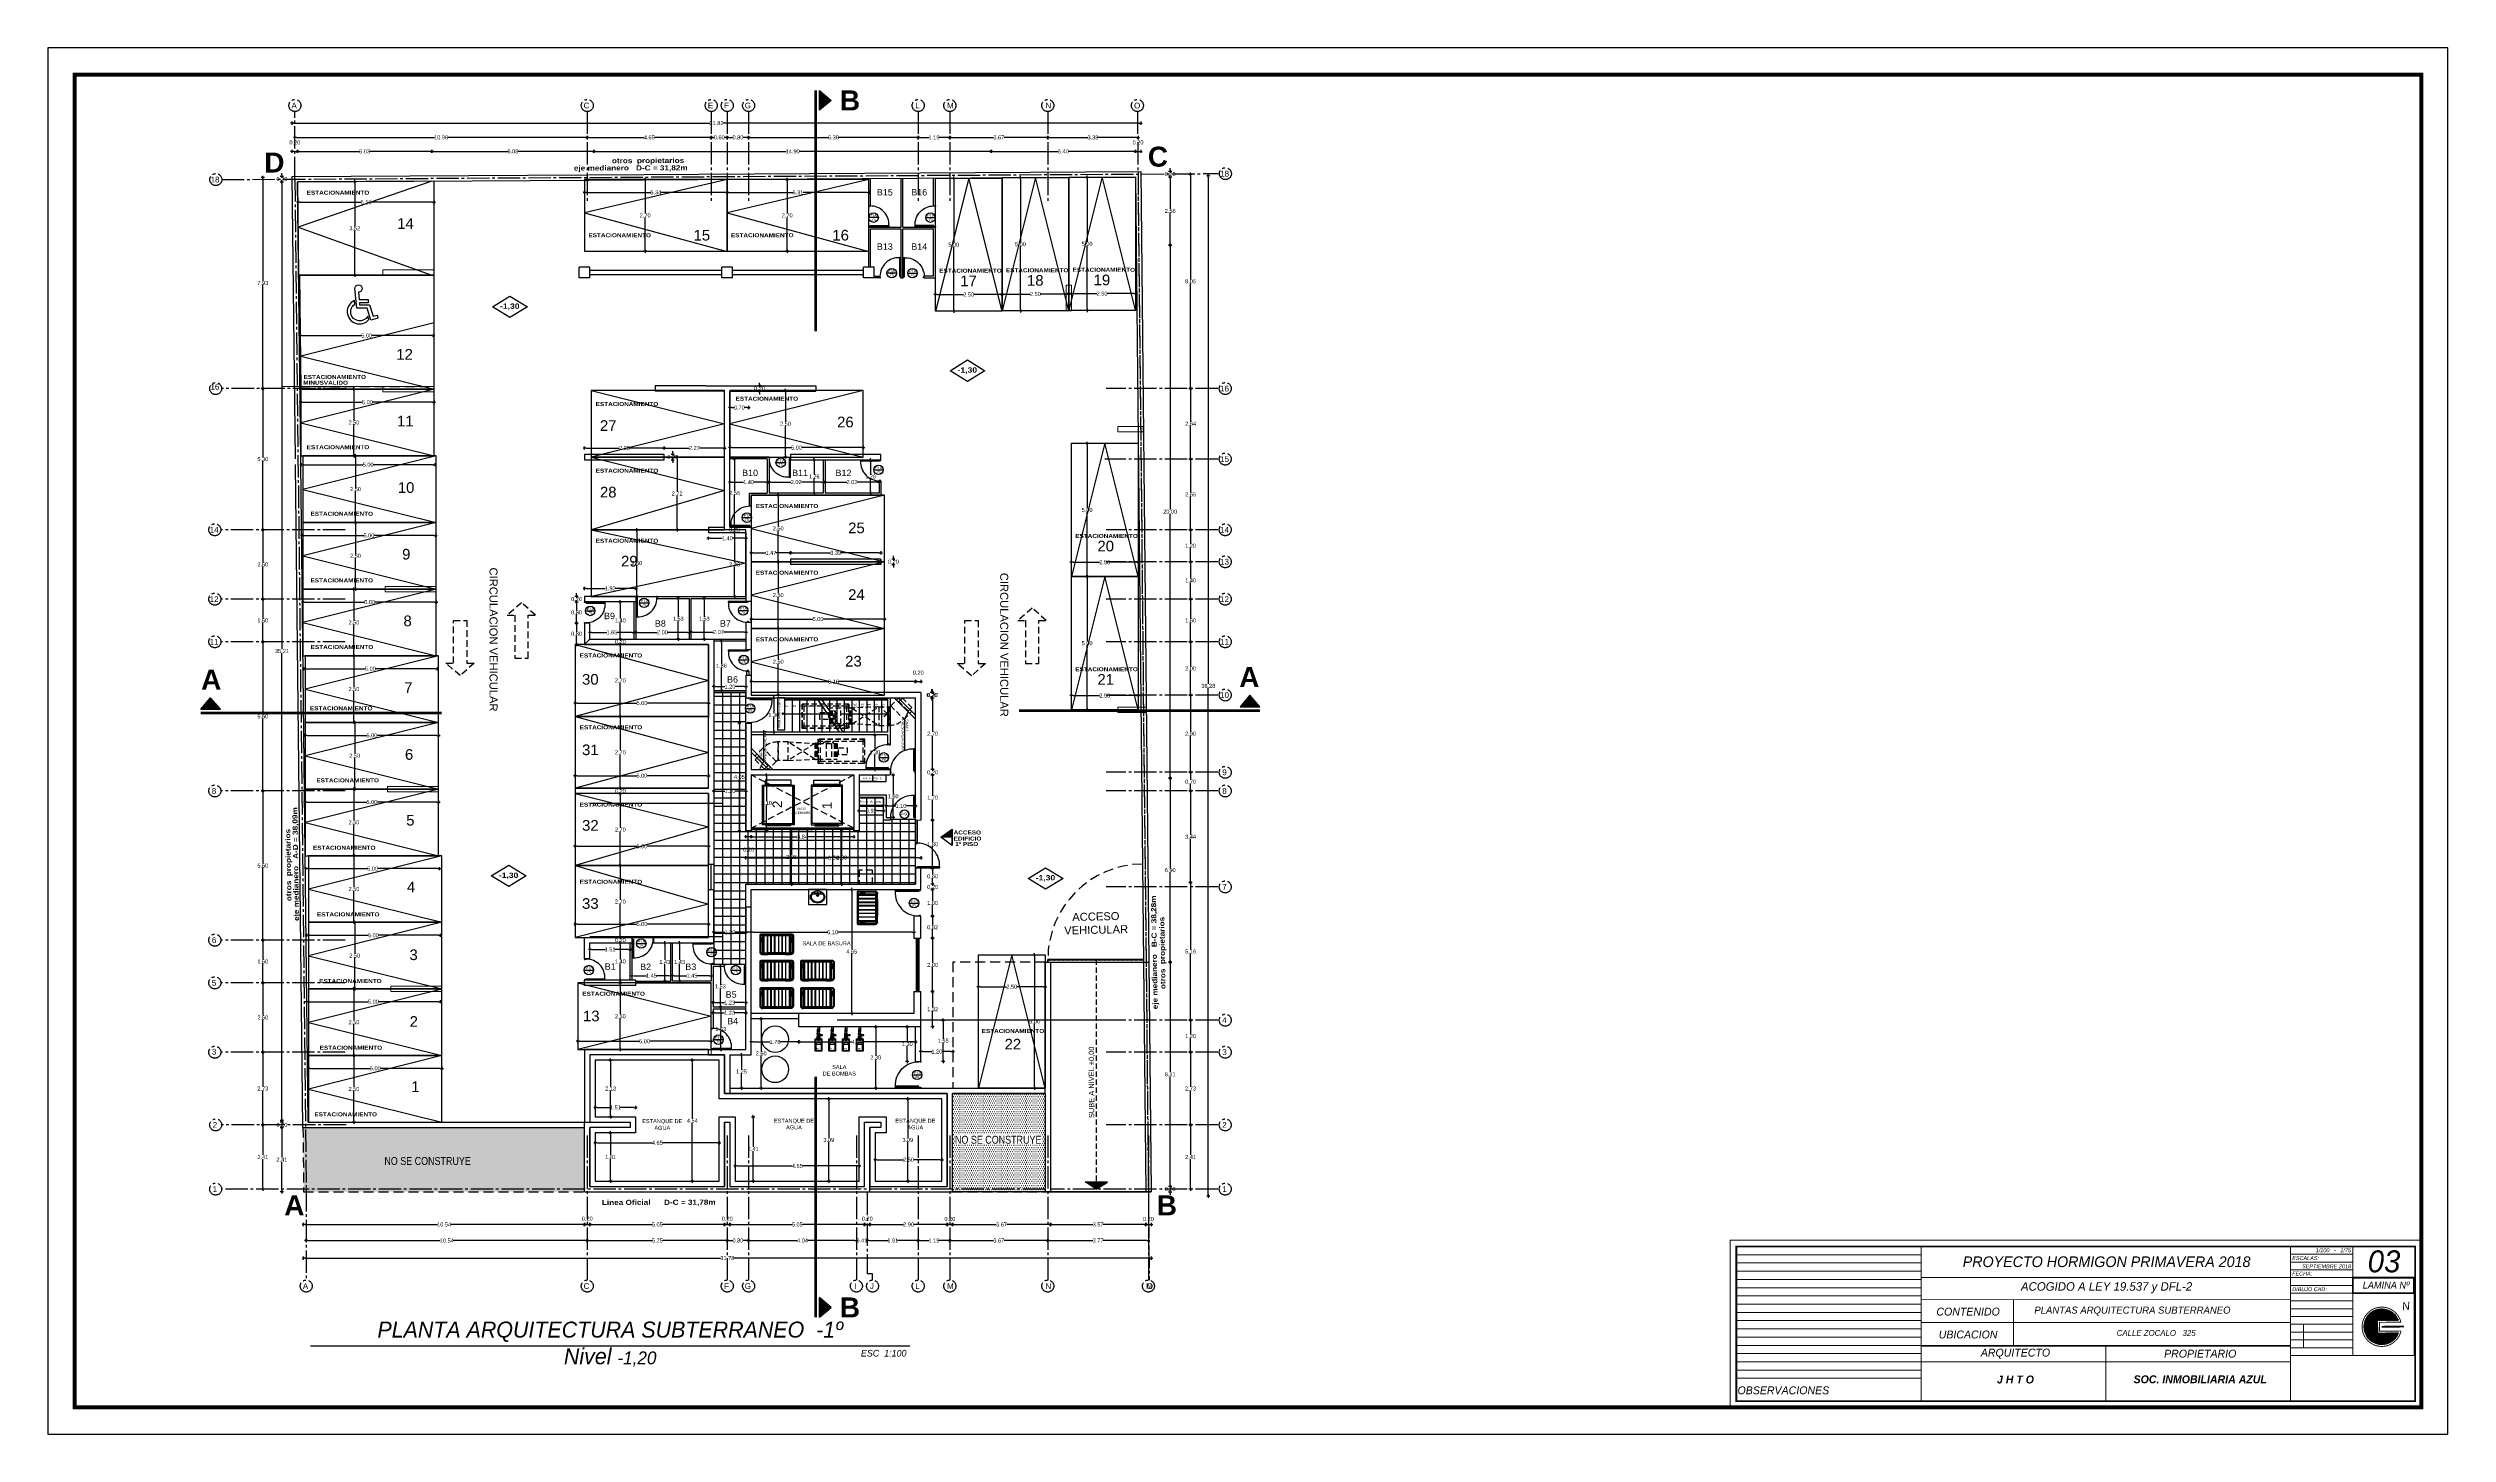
# Model space of a CAD drawing. Header units: millimetres. Extents: x 1217 to 2428, y 234 to 644.
# Drawn here: x 2338.5 to 2428.5, y 272.4 to 324.4 of the extents above; entities that cross this region are included whole.
import ezdxf

# ---------------------------------------------------------------- set-up
doc = ezdxf.new("R2010")
doc.units = ezdxf.units.MM
for name, pattern in [('ACAD_ISO04W100', [30, 24, -3, 0, -3]), ('DASHDOTX2', [0.84, 0.4, -0.2, 0.04, -0.2]), ('HIDDEN', [0.375, 0.25, -0.125]), ('HIDDEN2', [0.1875, 0.125, -0.0625])]:
    doc.linetypes.add(name, pattern=pattern)
doc.layers.get('0').update_dxf_attribs({"lineweight": 5})
for name, color, linetype in [('0.1', 251, 'Continuous'), ('0.2', 2, 'Continuous'), ('0.3', 6, 'Continuous'), ('1PAV', 9, 'Continuous'), ('25', 2, 'Continuous'), ('A-DOORSYM', 1, 'Continuous'), ('ARTEFACTOS', 4, 'Continuous'), ('COTAS', 252, 'Continuous'), ('COTAS INTERIORES', 3, 'Continuous'), ('Ejes', 8, 'Continuous'), ('estructura', 3, 'Continuous'), ('hoja puerta', 2, 'Continuous'), ('Muebles', 8, 'Continuous'), ('MURO', 5, 'Continuous'), ('muros', 7, 'Continuous'), ('Pavimento', 8, 'Continuous'), ('PUERTAS', 2, 'Continuous'), ('SIMBOLOGIA 25', 4, 'Continuous'), ('SIMBOLOS', 2, 'Continuous'), ('Tabiques', 4, 'Continuous'), ('Texto', 1, 'Continuous'), ('Textos', 2, 'Continuous')]:
    doc.layers.add(name, color=color, linetype=linetype)
doc.styles.add('DIM000', font='')
doc.styles.add('INTERARQ', font='arial.ttf')
doc.styles.add('ROMANS', font='arial.ttf', dxfattribs={"height": 22.5})
doc.styles.get("Standard").update_dxf_attribs({"font": 'arial.ttf'})
doc.styles.get('DIM000').set_extended_font_data('Arial Black')
doc.dimstyles.new('ESCALA_1-50', dxfattribs={"dimtxt": 0.15, "dimasz": 0.06, "dimexe": 0.18, "dimexo": 0.0625, "dimgap": 0, "dimtad": 0, "dimtih": 1, "dimtoh": 1, "dimzin": 0, "dimdsep": 46, "dimtxsty": 'INTERARQ', "dimblk": 'DIMTICK', "dimcen": 0, "dimse1": 1, "dimse2": 1, "dimclrd": 256, "dimclre": 1, "dimclrt": 2, "dimadec": 0, "dimazin": 0, "dimtfac": 4.5, "dimtofl": 0, "dimtmove": 2, "dimatfit": 3, "dimldrblk": 'DIMTICK', "dimfxl": 1, "dimtolj": 1, "dimtzin": 0, "dimarcsym": 0})

# ---------------------------------------------------------------- blocks, each defined once
blk = doc.blocks.new('Simple-A ras - 095 x 202mm_1-19-10_54')
at = {"layer": 'A-DOORSYM'}
blk.add_arc((0.368, 0.035), 0.834, 87.03344, 180, dxfattribs=at)
at = {"layer": 'hoja puerta'}
for p, q in [((0.411, 0.035), (0.411, 0.87)), ((0.456, 0.87), (0.411, 0.87)), ((0.456, 0.035), (0.456, 0.87)), ((-0.455, 0.035), (-0.475, 0.035)), ((-0.455, -0.004), (-0.455, 0.035)), ((0.456, 0.035), (0.411, 0.035)), ((0.455, 0.001), (0.445, 0.001)), ((0.445, 0.001), (0.445, -0.035)), ((0.455, 0.035), (0.455, 0.001)), ((0.475, 0.035), (0.455, 0.035)), ((-0.475, -0.035), (-0.445, -0.035)), ((-0.445, -0.004), (-0.455, -0.004)), ((-0.445, -0.035), (-0.445, -0.004)), ((0.445, -0.035), (0.475, -0.035))]:
    blk.add_line(p, q, dxfattribs=at)
blk = doc.blocks.new('1000P')
for p, q in [((0, -0.322), (0, 0.322)), ((0.026, -0.322), (0.026, 0.322)), ((0.036, -0.05), (0.036, 0.32)), ((1.214, 0.33), (0.046, 0.33)), ((0.052, 0.374), (0.059, 0.374)), ((0.053, 0.393), (0.056, 0.393)), ((0.053, 0.393), (0.053, 0.385)), ((0.053, 0.385), (0.056, 0.385)), ((0.061, 0.398), (0.056, 0.398)), ((0.056, 0.398), (0.056, 0.38)), ((0.056, 0.38), (0.061, 0.38)), ((0.057, 0.335), (0.112, 0.335)), ((0.061, 0.38), (0.061, 0.398)), ((0.061, 0.393), (0.062, 0.393)), ((0.061, 0.385), (0.062, 0.385)), ((0.062, 0.398), (0.107, 0.398)), ((0.062, 0.398), (0.062, 0.378)), ((0.062, 0.378), (0.107, 0.378)), ((0.068, 0.368), (0.101, 0.368)), ((0.084, 0.378), (0.084, 0.398)), ((0.103, -0.322), (0.103, 0.33)), ((0.107, 0.398), (0.107, 0.378)), ((0.313, 0.393), (0.107, 0.393)), ((0.313, 0.385), (0.107, 0.385)), ((0.11, 0.374), (0.311, 0.374)), ((0.113, -0.322), (0.113, 0.32)), ((0.12, 0.348), (0.3, 0.348)), ((0.142, 0.307), (0.142, -0.304)), ((0.15, 0.307), (0.142, 0.307)), ((0.15, -0.304), (0.15, 0.307)), ((0.284, 0.307), (0.284, -0.304)), ((0.292, 0.307), (0.284, 0.307)), ((0.292, -0.304), (0.292, 0.307)), ((0.303, 0.374), (0.311, 0.374)), ((0.308, 0.335), (0.952, 0.335)), ((0.313, 0.398), (0.947, 0.398)), ((0.313, 0.398), (0.313, 0.378)), ((0.313, 0.378), (0.947, 0.378)), ((0.319, 0.368), (0.941, 0.368)), ((0.418, 0.307), (0.418, -0.304)), ((0.427, 0.307), (0.418, 0.307)), ((0.427, -0.304), (0.427, 0.307)), ((0.549, 0.307), (0.549, -0.304)), ((0.558, 0.307), (0.549, 0.307)), ((0.558, -0.304), (0.558, 0.307)), ((0.645, 0.378), (0.645, 0.398)), ((0.702, 0.307), (0.711, 0.307)), ((0.702, -0.304), (0.702, 0.307)), ((0.711, 0.307), (0.711, -0.304)), ((0.833, 0.307), (0.842, 0.307)), ((0.833, -0.304), (0.833, 0.307)), ((0.842, 0.307), (0.842, -0.304)), ((0.947, 0.398), (0.947, 0.378)), ((1.153, 0.393), (0.947, 0.393)), ((1.153, 0.385), (0.947, 0.385)), ((0.949, 0.374), (1.15, 0.374)), ((0.96, 0.348), (1.14, 0.348)), ((0.968, 0.307), (0.976, 0.307)), ((0.968, -0.304), (0.968, 0.307)), ((0.976, 0.307), (0.976, -0.304)), ((1.11, 0.307), (1.118, 0.307)), ((1.11, -0.304), (1.11, 0.307)), ((1.118, 0.307), (1.118, -0.304)), ((1.147, -0.322), (1.147, 0.32)), ((1.203, 0.335), (1.148, 0.335)), ((1.198, 0.398), (1.153, 0.398)), ((1.153, 0.398), (1.153, 0.378)), ((1.198, 0.378), (1.153, 0.378)), ((1.157, -0.322), (1.157, 0.33)), ((1.192, 0.368), (1.159, 0.368)), ((1.176, 0.378), (1.176, 0.398)), ((1.198, 0.398), (1.198, 0.378)), ((1.199, 0.393), (1.198, 0.393)), ((1.199, 0.385), (1.198, 0.385)), ((1.199, 0.38), (1.199, 0.398)), ((1.199, 0.398), (1.204, 0.398)), ((1.204, 0.38), (1.199, 0.38)), ((1.201, 0.374), (1.208, 0.374)), ((1.208, 0.374), (1.201, 0.374)), ((1.204, 0.398), (1.204, 0.38)), ((1.207, 0.393), (1.204, 0.393)), ((1.207, 0.385), (1.204, 0.385)), ((1.207, 0.393), (1.207, 0.385)), ((1.224, -0.05), (1.224, 0.32)), ((1.234, -0.322), (1.234, 0.322)), ((1.26, -0.322), (1.26, 0.322)), ((0.036, -0.322), (0.036, -0.268)), ((0.043, -0.06), (0.046, -0.06)), ((0.043, -0.258), (0.046, -0.258)), ((0.052, -0.338), (0.087, -0.338)), ((0.052, -0.348), (1.208, -0.348)), ((0.052, -0.374), (1.208, -0.374)), ((0.054, -0.248), (0.054, -0.071)), ((1.137, -0.323), (0.123, -0.323)), ((0.142, -0.304), (0.15, -0.304)), ((0.284, -0.304), (0.292, -0.304)), ((0.418, -0.304), (0.427, -0.304)), ((0.549, -0.304), (0.558, -0.304)), ((0.711, -0.304), (0.702, -0.304)), ((0.842, -0.304), (0.833, -0.304)), ((0.976, -0.304), (0.968, -0.304)), ((1.118, -0.304), (1.11, -0.304)), ((1.208, -0.338), (1.173, -0.338)), ((1.206, -0.248), (1.206, -0.071)), ((1.206, -0.248), (1.206, -0.071)), ((1.217, -0.06), (1.214, -0.06)), ((1.217, -0.258), (1.214, -0.258)), ((1.224, -0.322), (1.224, -0.268))]:
    blk.add_line(p, q)
for centre, radius, start, end in [((0.052, 0.322), 0.0516, 90, 180), ((0.052, 0.322), 0.0258, 96.36778, 180), ((0.046, 0.32), 0.0103, 90, 180), ((0.13, 0.329), 0.0833, 144.31082, 179.63235), ((0.13, 0.329), 0.073, 148.36205, 175.32915), ((0.039, 0.329), 0.073, 4.67085, 31.63795), ((0.039, 0.329), 0.0833, 0.36765, 35.68918), ((0.123, 0.32), 0.0103, 90, 180), ((0.381, 0.329), 0.0833, 144.31082, 179.63235), ((0.381, 0.329), 0.073, 148.36205, 175.32915), ((0.879, 0.329), 0.073, 4.67085, 31.63795), ((0.879, 0.329), 0.0833, 0.36765, 35.68918), ((1.137, 0.32), 0.0103, 0, 90), ((1.221, 0.329), 0.0833, 144.31082, 179.63235), ((1.221, 0.329), 0.073, 148.36205, 175.32915), ((1.13, 0.329), 0.073, 4.67085, 31.63795), ((1.13, 0.329), 0.0833, 0.36765, 35.68918), ((1.208, 0.322), 0.0516, 0, 90), ((1.208, 0.322), 0.0258, 0, 83.63222), ((1.214, 0.32), 0.0103, 0, 90), ((0.052, -0.322), 0.0516, 180, 270), ((0.052, -0.322), 0.0258, 180, 270), ((0.046, -0.05), 0.0103, 180, 270), ((0.046, -0.268), 0.0103, 90, 180), ((0.052, -0.322), 0.0155, 180, 270), ((0.043, -0.071), 0.0103, 0, 90), ((0.043, -0.248), 0.0103, 270, 0), ((0.087, -0.322), 0.0155, 270, 360), ((0.087, -0.322), 0.0258, 270, 360), ((0.123, -0.313), 0.0103, 180, 270), ((1.137, -0.313), 0.0103, 270, 0), ((1.137, -0.313), 0.0103, 270, 0), ((1.173, -0.322), 0.0258, 180, 270), ((1.173, -0.322), 0.0155, 180, 270), ((1.217, -0.071), 0.0103, 90, 180), ((1.217, -0.248), 0.0103, 180, 270), ((1.208, -0.322), 0.0155, 270, 0), ((1.208, -0.322), 0.0516, 270, 0), ((1.208, -0.322), 0.0258, 270, 0), ((1.214, -0.05), 0.0103, 270, 0), ((1.214, -0.268), 0.0103, 0, 90)]:
    blk.add_arc(centre, radius, start, end)
blk = doc.blocks.new('800-P')
at = {"layer": '25', "xscale": 0.98, "yscale": 0.98, "zscale": 0.98, "rotation": 270}
blk.add_blockref('1000P', (-75073.729, 20509.309), dxfattribs=at)
blk = doc.blocks.new('Van1-pla')
at = {"color": 8}
for p, q in [((-2.2, 42.3), (-18, 42.3)), ((-1.4, 38), (-2.7, 45.5)), ((1, 38), (2.3, 45.5)), ((17.6, 42.3), (1.7, 42.3))]:
    blk.add_line(p, q, dxfattribs=at)
blk.add_lwpolyline([(-25.2, 31.5, 0.112687), (-23.4, 23.4, 0.103282), (-17.9, 16.3, 0.092276), (-9.9, 11.7, 0.085761), (-0.2, 10, 0.085761), (9.5, 11.7, 0.092276), (17.5, 16.3, 0.103282), (22.9, 23.4, 0.112687), (24.8, 31.5, 0.112687), (22.9, 39.6, 0.103282), (17.5, 46.7, 0.092276), (9.5, 51.3, 0.085761), (-0.2, 53, 0.085761), (-9.9, 51.3, 0.092276), (-17.9, 46.7, 0.103282), (-23.4, 39.6, 0.112687)], format="xyb", close=True, dxfattribs=at)
for points in [[(-18, 42.3, 0.063934), (-20.7, 38.3, 0.112687), (-22.2, 31.5, 0.112687)], [(-22.2, 31.5, 0.112687), (-20.7, 24.7, 0.103282), (-15.9, 18.6, 0.092276), (-8.9, 14.5, 0.085761), (-0.2, 13, 0.085761), (8.5, 14.5, 0.092276), (15.5, 18.6, 0.103282), (20.2, 24.7, 0.112687), (21.8, 31.5, 0.112687), (20.2, 38.3, 0.063934), (17.6, 42.3, 0.092276)]]:
    blk.add_lwpolyline(points, format="xyb", dxfattribs=at)
for centre, radius in [((-10.2, 45.5), 2.5), ((-0.2, 45.5), 1.5), ((9.8, 45.5), 2.5)]:
    blk.add_circle(centre, radius, dxfattribs=at)
for centre, radius, start, end in [((-0.2, 36.6), 3, 118.18244, 61.81756), ((-0.2, 45.5), 2.5, 340.33287, 199.66713), ((-0.2, 38), 1.2, 180, 0)]:
    blk.add_arc(centre, radius, start, end, dxfattribs=at)
blk = doc.blocks.new('ASCENSOR')
blk.add_line((-0.425, 0.086), (0.425, 0.086))
for points in [[(0.55, 0.086), (0.55, 1.486), (-0.55, 1.486), (-0.55, 0.086), (-0.425, 0.086), (-0.425, 0.043), (-0.593, 0.043), (-0.593, 1.528), (0.593, 1.528), (0.593, 0.043), (0.425, 0.043), (0.425, 0.086)], [(-0.484, 1.71), (-0.484, 1.552), (0.484, 1.552), (0.484, 1.71)], [(0, 0.043), (0, 0), (-0.45, 0), (-0.45, 0.043)], [(0.45, 0.043), (0.45, 0), (0, 0), (0, 0.043)]]:
    blk.add_lwpolyline(points, close=True)
blk = doc.blocks.new('presu')
at = {"layer": 'Muebles', "color": 8, "linetype": 'HIDDEN', "ltscale": 0.8}
for p, q in [((-0.289, -0.289), (0, 0)), ((0.148, 0.007), (0, -0.141)), ((0.148, 0.007), (0.502, -0.346)), ((-3.538, -0.298), (-3.608, -0.298)), ((-3.538, -1.109), (-3.538, -0.227)), ((-1.937, -0.298), (-3.538, -0.298)), ((-2.573, -0.965), (-2.573, -0.372)), ((-1.857, -0.372), (-2.573, -0.372)), ((-2.561, -0.965), (-2.561, -0.372)), ((-2.546, -0.965), (-2.546, -0.372)), ((-2.517, -0.965), (-2.517, -0.372)), ((-2.47, -0.965), (-2.47, -0.372)), ((-2.364, -0.965), (-2.364, -0.372)), ((-2.166, -0.965), (-2.166, -0.372)), ((-1.937, -1.109), (-1.937, -0.227)), ((-1.866, -0.298), (-1.937, -0.298)), ((-1.857, -0.372), (-1.838, -0.372)), ((-1.813, -0.347), (-1.838, -0.372)), ((-1.838, -0.965), (-1.838, -0.372)), ((-1.838, -0.965), (-1.838, -0.372)), ((-1.813, -0.99), (-1.813, -0.347)), ((-1.788, -0.372), (-1.813, -0.347)), ((-1.763, -0.347), (-1.788, -0.372)), ((-1.788, -0.965), (-1.788, -0.372)), ((-1.763, -0.99), (-1.763, -0.347)), ((-1.738, -0.372), (-1.763, -0.347)), ((-1.738, -0.965), (-0.738, -0.318)), ((-0.738, -0.318), (-1.738, -0.372)), ((-1.738, -0.965), (-1.738, -0.372)), ((-1.738, -0.372), (-0.738, -1.018)), ((-0.738, -0.318), (-0.36, -0.318)), ((-0.738, -0.318), (-0.738, -1.018)), ((-0.36, -0.318), (-0.36, -1.018)), ((-0.36, -1.018), (-0.36, -0.318)), ((-0.289, -0.289), (0.206, -0.784)), ((-0.018, -0.124), (0.371, -0.513)), ((0, -0.106), (0.389, -0.495)), ((0.206, -0.784), (0.495, -0.495)), ((0.502, -0.346), (0.354, -0.495)), ((-3.608, -1.039), (-3.538, -1.039)), ((-3.538, -1.039), (-1.937, -1.039)), ((-1.857, -0.965), (-2.573, -0.965)), ((-2.448, -0.965), (-2.414, -1.022)), ((-2.085, -1.022), (-2.414, -1.022)), ((-2.051, -0.965), (-2.085, -1.022)), ((-1.937, -1.039), (-1.866, -1.039)), ((-1.857, -0.965), (-1.838, -0.965)), ((-1.813, -0.99), (-1.838, -0.965)), ((-1.788, -0.965), (-1.813, -0.99)), ((-1.763, -0.99), (-1.788, -0.965)), ((-1.738, -0.965), (-1.763, -0.99)), ((-0.738, -1.018), (-1.738, -0.965)), ((-0.738, -1.018), (-0.36, -1.018))]:
    blk.add_line(p, q, dxfattribs=at)
for points in [[(-1.857, -1.118), (-1.857, -0.218), (-3.617, -0.218), (-3.617, -1.118)], [(-1.862, -1.114), (-1.862, -0.223), (-3.613, -0.223), (-3.613, -1.114)], [(-3.613, -0.298), (-3.613, -0.223), (-3.538, -0.223), (-3.538, -0.227), (-3.608, -0.227), (-3.608, -0.298)], [(-2.627, -0.54), (-2.627, -0.796), (-2.952, -0.796), (-2.952, -0.54)], [(-1.862, -0.298), (-1.862, -0.223), (-1.937, -0.223), (-1.937, -0.227), (-1.866, -0.227), (-1.866, -0.298)], [(-3.613, -1.039), (-3.613, -1.114), (-3.538, -1.114), (-3.538, -1.109), (-3.608, -1.109), (-3.608, -1.039)], [(-1.862, -1.039), (-1.862, -1.114), (-1.937, -1.114), (-1.937, -1.109), (-1.866, -1.109), (-1.866, -1.039)]]:
    blk.add_lwpolyline(points, close=True, dxfattribs=at)
for radius in [0.1, 0.8]:
    blk.add_arc((-0.36, -0.218), radius, 270, 315, dxfattribs=at)
blk = doc.blocks.new('DIMTICK')
at = {"color": 1}
for p, q in [((-1, 0), (1, 0)), ((0, 1), (0, -1))]:
    blk.add_line(p, q, dxfattribs=at)
at = {"color": 3, "const_width": 0.141}
blk.add_lwpolyline([(0.7, 0.7), (-0.7, -0.7)], dxfattribs=at)
blk = doc.blocks.new('*D968')
at = {"layer": 'COTAS INTERIORES', "lineweight": -2, "ltscale": 3, "transparency": 16777216}
for p, q in [((2348.293, 286.159, 0), (2350.539, 286.159, 0)), ((2353.173, 286.159, 0), (2350.928, 286.159, 0))]:
    blk.add_line(p, q, dxfattribs=at)
at = {"layer": 'Defpoints', "color": 0, "ltscale": 3, "transparency": 16777216}
for p in [(2348.233, 286.639, 0), (2353.233, 286.639, 0), (2353.233, 286.159, 0)]:
    blk.add_point(p, dxfattribs=at)
at = {"layer": 'COTAS INTERIORES', "lineweight": -2, "ltscale": 3, "transparency": 16777216, "xscale": 0.06, "yscale": 0.06, "zscale": 0.06, "rotation": 180}
blk.add_blockref('DIMTICK', (2348.233, 286.159, 0), dxfattribs=at)
at = {"layer": 'COTAS INTERIORES', "lineweight": -2, "ltscale": 3, "transparency": 16777216, "xscale": 0.06, "yscale": 0.06, "zscale": 0.06}
blk.add_blockref('DIMTICK', (2353.233, 286.159, 0), dxfattribs=at)
at = {"layer": 'COTAS INTERIORES', "color": 2, "ltscale": 3, "transparency": 16777216, "insert": (2350.733, 286.159, 0), "char_height": 0.15, "attachment_point": 5, "style": 'INTERARQ'}
blk.add_mtext('\\A1;5.00', dxfattribs=at)
blk = doc.blocks.new('*D854')
at = {"layer": 'COTAS INTERIORES', "lineweight": -2, "ltscale": 3, "transparency": 16777216}
for p, q in [((2349.934, 286.579), (2349.934, 285.464)), ((2349.934, 284.196), (2349.934, 285.311))]:
    blk.add_line(p, q, dxfattribs=at)
at = {"layer": 'Defpoints', "color": 0, "ltscale": 3, "transparency": 16777216}
for p in [(2349.451, 286.639, 0), (2349.451, 284.136, 0), (2349.934, 284.136)]:
    blk.add_point(p, dxfattribs=at)
at = {"layer": 'COTAS INTERIORES', "lineweight": -2, "ltscale": 3, "transparency": 16777216, "xscale": 0.06, "yscale": 0.06, "zscale": 0.06}
for p, rotation in [((2349.934, 286.639), 90), ((2349.934, 284.136), 270)]:
    blk.add_blockref('DIMTICK', p, dxfattribs=dict(at, rotation=rotation))
at = {"layer": 'COTAS INTERIORES', "color": 2, "ltscale": 3, "transparency": 16777216, "insert": (2349.934, 285.387), "char_height": 0.15, "attachment_point": 5, "style": 'INTERARQ'}
blk.add_mtext('\\A1;2.50', dxfattribs=at)
blk = doc.blocks.new('*D969')
at = {"layer": 'COTAS INTERIORES', "lineweight": -2, "ltscale": 3, "transparency": 16777216}
for p, q in [((2364.895, 303.014), (2367.14, 303.014)), ((2369.775, 303.014), (2367.529, 303.014))]:
    blk.add_line(p, q, dxfattribs=at)
at = {"layer": 'Defpoints', "color": 0, "ltscale": 3, "transparency": 16777216}
for p in [(2364.835, 302.666, 0), (2369.835, 303.014), (2369.835, 302.666, 0)]:
    blk.add_point(p, dxfattribs=at)
at = {"layer": 'COTAS INTERIORES', "lineweight": -2, "ltscale": 3, "transparency": 16777216, "xscale": 0.06, "yscale": 0.06, "zscale": 0.06, "rotation": 180}
blk.add_blockref('DIMTICK', (2364.835, 303.014), dxfattribs=at)
at = {"layer": 'COTAS INTERIORES', "lineweight": -2, "ltscale": 3, "transparency": 16777216, "xscale": 0.06, "yscale": 0.06, "zscale": 0.06}
blk.add_blockref('DIMTICK', (2369.835, 303.014), dxfattribs=at)
at = {"layer": 'COTAS INTERIORES', "color": 2, "ltscale": 3, "transparency": 16777216, "insert": (2367.335, 303.014), "char_height": 0.15, "attachment_point": 5, "style": 'INTERARQ'}
blk.add_mtext('\\A1;5.00', dxfattribs=at)
blk = doc.blocks.new('*D855')
at = {"layer": 'COTAS INTERIORES', "lineweight": -2, "ltscale": 3, "transparency": 16777216}
for p, q in [((2365.844, 305.106), (2365.844, 303.992)), ((2365.844, 302.726), (2365.844, 303.839))]:
    blk.add_line(p, q, dxfattribs=at)
at = {"layer": 'Defpoints', "color": 0, "ltscale": 3, "transparency": 16777216}
for p in [(2368.579, 305.166, 0), (2365.844, 302.666), (2368.579, 302.666, 0)]:
    blk.add_point(p, dxfattribs=at)
at = {"layer": 'COTAS INTERIORES', "lineweight": -2, "ltscale": 3, "transparency": 16777216, "xscale": 0.06, "yscale": 0.06, "zscale": 0.06}
for p, rotation in [((2365.844, 305.166), 90), ((2365.844, 302.666), 270)]:
    blk.add_blockref('DIMTICK', p, dxfattribs=dict(at, rotation=rotation))
at = {"layer": 'COTAS INTERIORES', "color": 2, "ltscale": 3, "transparency": 16777216, "insert": (2365.844, 303.916), "char_height": 0.15, "attachment_point": 5, "style": 'INTERARQ'}
blk.add_mtext('\\A1;2.50', dxfattribs=at)
blk = doc.blocks.new('*D970')
at = {"layer": 'COTAS INTERIORES', "lineweight": -2, "ltscale": 3, "transparency": 16777216}
for p, q in [((2376.9, 305.145), (2377.894, 305.145)), ((2379.28, 305.145), (2378.286, 305.145))]:
    blk.add_line(p, q, dxfattribs=at)
at = {"layer": 'Defpoints', "color": 0, "ltscale": 3, "transparency": 16777216}
for p in [(2379.34, 305.145), (2376.84, 304.61, 0), (2379.34, 304.61, 0)]:
    blk.add_point(p, dxfattribs=at)
at = {"layer": 'COTAS INTERIORES', "lineweight": -2, "ltscale": 3, "transparency": 16777216, "xscale": 0.06, "yscale": 0.06, "zscale": 0.06, "rotation": 180}
blk.add_blockref('DIMTICK', (2376.84, 305.145), dxfattribs=at)
at = {"layer": 'COTAS INTERIORES', "lineweight": -2, "ltscale": 3, "transparency": 16777216, "xscale": 0.06, "yscale": 0.06, "zscale": 0.06}
blk.add_blockref('DIMTICK', (2379.34, 305.145), dxfattribs=at)
at = {"layer": 'COTAS INTERIORES', "color": 2, "ltscale": 3, "transparency": 16777216, "insert": (2378.09, 305.145), "char_height": 0.15, "attachment_point": 5, "style": 'INTERARQ'}
blk.add_mtext('\\A1;2.50', dxfattribs=at)
blk = doc.blocks.new('*D971')
at = {"layer": 'COTAS INTERIORES', "lineweight": -2, "ltscale": 3, "transparency": 16777216}
for p, q in [((2375.457, 290.359), (2375.457, 287.996)), ((2375.457, 285.479), (2375.457, 287.842))]:
    blk.add_line(p, q, dxfattribs=at)
at = {"layer": 'Defpoints', "color": 0, "ltscale": 3, "transparency": 16777216}
for p in [(2374.603, 290.419, 0), (2375.457, 290.419), (2374.603, 285.419, 0)]:
    blk.add_point(p, dxfattribs=at)
at = {"layer": 'COTAS INTERIORES', "lineweight": -2, "ltscale": 3, "transparency": 16777216, "xscale": 0.06, "yscale": 0.06, "zscale": 0.06}
for p, rotation in [((2375.457, 290.419), 90), ((2375.457, 285.419), 270)]:
    blk.add_blockref('DIMTICK', p, dxfattribs=dict(at, rotation=rotation))
at = {"layer": 'COTAS INTERIORES', "color": 2, "ltscale": 3, "transparency": 16777216, "insert": (2375.457, 287.919), "char_height": 0.15, "attachment_point": 5, "style": 'INTERARQ'}
blk.add_mtext('\\A1;5.00', dxfattribs=at)
blk = doc.blocks.new('*D972')
at = {"layer": 'COTAS INTERIORES', "lineweight": -2, "ltscale": 3, "transparency": 16777216}
for p, q in [((2373.413, 289.22), (2374.408, 289.22)), ((2375.793, 289.22), (2374.799, 289.22))]:
    blk.add_line(p, q, dxfattribs=at)
at = {"layer": 'Defpoints', "color": 0, "ltscale": 3, "transparency": 16777216}
for p in [(2373.353, 290.419, 0), (2375.853, 290.419, 0), (2375.853, 289.22)]:
    blk.add_point(p, dxfattribs=at)
at = {"layer": 'COTAS INTERIORES', "lineweight": -2, "ltscale": 3, "transparency": 16777216, "xscale": 0.06, "yscale": 0.06, "zscale": 0.06, "rotation": 180}
blk.add_blockref('DIMTICK', (2373.353, 289.22), dxfattribs=at)
at = {"layer": 'COTAS INTERIORES', "lineweight": -2, "ltscale": 3, "transparency": 16777216, "xscale": 0.06, "yscale": 0.06, "zscale": 0.06}
blk.add_blockref('DIMTICK', (2375.853, 289.22), dxfattribs=at)
at = {"layer": 'COTAS INTERIORES', "color": 2, "ltscale": 3, "transparency": 16777216, "insert": (2374.603, 289.22), "char_height": 0.15, "attachment_point": 5, "style": 'INTERARQ'}
blk.add_mtext('\\A1;2.50', dxfattribs=at)
blk = doc.blocks.new('*D973')
at = {"layer": 'COTAS INTERIORES', "lineweight": -2, "ltscale": 3, "transparency": 16777216}
for p, q in [((2358.293, 294.489), (2360.539, 294.489)), ((2363.173, 294.489), (2360.928, 294.489))]:
    blk.add_line(p, q, dxfattribs=at)
at = {"layer": 'Defpoints', "color": 0, "ltscale": 3, "transparency": 16777216}
for p in [(2363.233, 294.489), (2358.233, 293.767, 0), (2363.233, 293.767, 0)]:
    blk.add_point(p, dxfattribs=at)
at = {"layer": 'COTAS INTERIORES', "lineweight": -2, "ltscale": 3, "transparency": 16777216, "xscale": 0.06, "yscale": 0.06, "zscale": 0.06, "rotation": 180}
blk.add_blockref('DIMTICK', (2358.233, 294.489), dxfattribs=at)
at = {"layer": 'COTAS INTERIORES', "lineweight": -2, "ltscale": 3, "transparency": 16777216, "xscale": 0.06, "yscale": 0.06, "zscale": 0.06}
blk.add_blockref('DIMTICK', (2363.233, 294.489), dxfattribs=at)
at = {"layer": 'COTAS INTERIORES', "color": 2, "ltscale": 3, "transparency": 16777216, "insert": (2360.733, 294.489), "char_height": 0.15, "attachment_point": 5, "style": 'INTERARQ'}
blk.add_mtext('\\A1;5.00', dxfattribs=at)
blk = doc.blocks.new('*D856')
at = {"layer": 'COTAS INTERIORES', "lineweight": -2, "ltscale": 3, "transparency": 16777216}
for p, q in [((2359.923, 293.707), (2359.923, 292.494)), ((2359.923, 291.128), (2359.923, 292.341))]:
    blk.add_line(p, q, dxfattribs=at)
at = {"layer": 'Defpoints', "color": 0, "ltscale": 3, "transparency": 16777216}
for p in [(2360.422, 293.767, 0), (2359.923, 291.068), (2360.422, 291.068, 0)]:
    blk.add_point(p, dxfattribs=at)
at = {"layer": 'COTAS INTERIORES', "lineweight": -2, "ltscale": 3, "transparency": 16777216, "xscale": 0.06, "yscale": 0.06, "zscale": 0.06}
for p, rotation in [((2359.923, 293.767), 90), ((2359.923, 291.068), 270)]:
    blk.add_blockref('DIMTICK', p, dxfattribs=dict(at, rotation=rotation))
at = {"layer": 'COTAS INTERIORES', "color": 2, "ltscale": 3, "transparency": 16777216, "insert": (2359.923, 292.418), "char_height": 0.15, "attachment_point": 5, "style": 'INTERARQ'}
blk.add_mtext('\\A1;2.70', dxfattribs=at)
blk = doc.blocks.new('*D974')
at = {"layer": 'COTAS INTERIORES', "lineweight": -2, "ltscale": 3, "transparency": 16777216}
for p, q in [((2368.223, 295.006), (2368.223, 294.142)), ((2368.223, 293.126), (2368.223, 293.989))]:
    blk.add_line(p, q, dxfattribs=at)
at = {"layer": 'Defpoints', "color": 0, "ltscale": 3, "transparency": 16777216}
for p in [(2368.775, 295.066, 0), (2368.223, 293.066), (2368.775, 293.066, 0)]:
    blk.add_point(p, dxfattribs=at)
at = {"layer": 'COTAS INTERIORES', "lineweight": -2, "ltscale": 3, "transparency": 16777216, "xscale": 0.06, "yscale": 0.06, "zscale": 0.06}
for p, rotation in [((2368.223, 295.066), 90), ((2368.223, 293.066), 270)]:
    blk.add_blockref('DIMTICK', p, dxfattribs=dict(at, rotation=rotation))
at = {"layer": 'COTAS INTERIORES', "color": 2, "ltscale": 3, "transparency": 16777216, "insert": (2368.223, 294.066), "char_height": 0.15, "attachment_point": 5, "style": 'INTERARQ'}
blk.add_mtext('\\A1;2.00', dxfattribs=at)
blk = doc.blocks.new('*D975')
at = {"layer": 'COTAS INTERIORES', "lineweight": -2, "ltscale": 3, "transparency": 16777216}
for p, q in [((2364.895, 294.851), (2366.56, 294.851)), ((2368.615, 294.851), (2366.949, 294.851))]:
    blk.add_line(p, q, dxfattribs=at)
at = {"layer": 'Defpoints', "color": 0, "ltscale": 3, "transparency": 16777216}
for p in [(2364.835, 295.066, 0), (2368.675, 295.066, 0), (2368.675, 294.851)]:
    blk.add_point(p, dxfattribs=at)
at = {"layer": 'COTAS INTERIORES', "lineweight": -2, "ltscale": 3, "transparency": 16777216, "xscale": 0.06, "yscale": 0.06, "zscale": 0.06, "rotation": 180}
blk.add_blockref('DIMTICK', (2364.835, 294.851), dxfattribs=at)
at = {"layer": 'COTAS INTERIORES', "lineweight": -2, "ltscale": 3, "transparency": 16777216, "xscale": 0.06, "yscale": 0.06, "zscale": 0.06}
blk.add_blockref('DIMTICK', (2368.675, 294.851), dxfattribs=at)
at = {"layer": 'COTAS INTERIORES', "color": 2, "ltscale": 3, "transparency": 16777216, "insert": (2366.755, 294.851), "char_height": 0.15, "attachment_point": 5, "style": 'INTERARQ'}
blk.add_mtext('\\A1;3.84', dxfattribs=at)
blk = doc.blocks.new('*D976')
at = {"layer": 'COTAS INTERIORES', "lineweight": -2, "ltscale": 3, "transparency": 16777216}
for p, q in [((2363.493, 296.564), (2363.846, 296.564)), ((2364.575, 296.564), (2364.221, 296.564))]:
    blk.add_line(p, q, dxfattribs=at)
at = {"layer": 'Defpoints', "color": 0, "ltscale": 3, "transparency": 16777216}
for p in [(2363.433, 297.091, 0), (2364.635, 297.091, 0), (2363.433, 296.564)]:
    blk.add_point(p, dxfattribs=at)
at = {"layer": 'COTAS INTERIORES', "lineweight": -2, "ltscale": 3, "transparency": 16777216, "xscale": 0.06, "yscale": 0.06, "zscale": 0.06, "rotation": 180}
blk.add_blockref('DIMTICK', (2363.433, 296.564), dxfattribs=at)
at = {"layer": 'COTAS INTERIORES', "lineweight": -2, "ltscale": 3, "transparency": 16777216, "xscale": 0.06, "yscale": 0.06, "zscale": 0.06}
blk.add_blockref('DIMTICK', (2364.635, 296.564), dxfattribs=at)
at = {"layer": 'COTAS INTERIORES', "color": 2, "ltscale": 3, "transparency": 16777216, "insert": (2364.034, 296.564), "char_height": 0.15, "attachment_point": 5, "style": 'INTERARQ'}
blk.add_mtext('\\A1;1.20', dxfattribs=at)
blk = doc.blocks.new('*D977')
at = {"layer": 'COTAS INTERIORES', "lineweight": -2, "ltscale": 3, "transparency": 16777216}
for p, q in [((2363.493, 291.266), (2363.846, 291.266)), ((2364.575, 291.266), (2364.221, 291.266))]:
    blk.add_line(p, q, dxfattribs=at)
at = {"layer": 'Defpoints', "color": 0, "ltscale": 3, "transparency": 16777216}
for p in [(2363.433, 290.868, 0), (2364.635, 291.266), (2364.635, 290.843, 0)]:
    blk.add_point(p, dxfattribs=at)
at = {"layer": 'COTAS INTERIORES', "lineweight": -2, "ltscale": 3, "transparency": 16777216, "xscale": 0.06, "yscale": 0.06, "zscale": 0.06, "rotation": 180}
blk.add_blockref('DIMTICK', (2363.433, 291.266), dxfattribs=at)
at = {"layer": 'COTAS INTERIORES', "lineweight": -2, "ltscale": 3, "transparency": 16777216, "xscale": 0.06, "yscale": 0.06, "zscale": 0.06}
blk.add_blockref('DIMTICK', (2364.635, 291.266), dxfattribs=at)
at = {"layer": 'COTAS INTERIORES', "color": 2, "ltscale": 3, "transparency": 16777216, "insert": (2364.034, 291.266), "char_height": 0.15, "attachment_point": 5, "style": 'INTERARQ'}
blk.add_mtext('\\A1;1.20', dxfattribs=at)
blk = doc.blocks.new('*D978')
at = {"layer": '0.1', "lineweight": -2, "ltscale": 3, "transparency": 16777216}
for p, q in [((2365.677, 300.006), (2365.677, 299.492)), ((2365.677, 298.826), (2365.677, 299.339))]:
    blk.add_line(p, q, dxfattribs=at)
at = {"layer": 'Defpoints', "color": 0, "ltscale": 3, "transparency": 16777216}
for p in [(2365.815, 300.066, 0), (2365.677, 298.766), (2365.815, 298.766, 0)]:
    blk.add_point(p, dxfattribs=at)
at = {"layer": '0.1', "lineweight": -2, "ltscale": 3, "transparency": 16777216, "xscale": 0.06, "yscale": 0.06, "zscale": 0.06}
for p, rotation in [((2365.677, 300.066), 90), ((2365.677, 298.766), 270)]:
    blk.add_blockref('DIMTICK', p, dxfattribs=dict(at, rotation=rotation))
at = {"layer": '0.1', "color": 2, "ltscale": 3, "transparency": 16777216, "insert": (2365.677, 299.416), "char_height": 0.15, "attachment_point": 5, "style": 'INTERARQ'}
blk.add_mtext('\\A1;1.30', dxfattribs=at)
blk = doc.blocks.new('*D979')
at = {"layer": 'COTAS INTERIORES', "lineweight": -2, "ltscale": 3, "transparency": 16777216}
for p, q in [((2369.465, 298.606), (2369.465, 298.092)), ((2369.465, 297.426), (2369.465, 297.939))]:
    blk.add_line(p, q, dxfattribs=at)
at = {"layer": 'Defpoints', "color": 0, "ltscale": 3, "transparency": 16777216}
for p in [(2369.945, 298.666, 0), (2369.465, 297.366), (2369.945, 297.366, 0)]:
    blk.add_point(p, dxfattribs=at)
at = {"layer": 'COTAS INTERIORES', "lineweight": -2, "ltscale": 3, "transparency": 16777216, "xscale": 0.06, "yscale": 0.06, "zscale": 0.06}
for p, rotation in [((2369.465, 298.666), 90), ((2369.465, 297.366), 270)]:
    blk.add_blockref('DIMTICK', p, dxfattribs=dict(at, rotation=rotation))
at = {"layer": 'COTAS INTERIORES', "color": 2, "ltscale": 3, "transparency": 16777216, "insert": (2369.465, 298.016), "char_height": 0.15, "attachment_point": 5, "style": 'INTERARQ'}
blk.add_mtext('\\A1;1.30', dxfattribs=at)
blk = doc.blocks.new('*D857')
at = {"layer": 'COTAS INTERIORES', "lineweight": -2, "ltscale": 3, "transparency": 16777216}
for p, q in [((2349.934, 289.079), (2349.934, 287.967)), ((2349.934, 286.701), (2349.934, 287.813))]:
    blk.add_line(p, q, dxfattribs=at)
at = {"layer": 'Defpoints', "color": 0, "ltscale": 3, "transparency": 16777216}
for p in [(2349.423, 289.139), (2349.934, 289.139), (2349.451, 286.641, 0)]:
    blk.add_point(p, dxfattribs=at)
at = {"layer": 'COTAS INTERIORES', "lineweight": -2, "ltscale": 3, "transparency": 16777216, "xscale": 0.06, "yscale": 0.06, "zscale": 0.06}
for p, rotation in [((2349.934, 289.139), 90), ((2349.934, 286.641), 270)]:
    blk.add_blockref('DIMTICK', p, dxfattribs=dict(at, rotation=rotation))
at = {"layer": 'COTAS INTERIORES', "color": 2, "ltscale": 3, "transparency": 16777216, "insert": (2349.934, 287.89), "char_height": 0.15, "attachment_point": 5, "style": 'INTERARQ'}
blk.add_mtext('\\A1;2.50', dxfattribs=at)
blk = doc.blocks.new('*D858')
at = {"layer": 'COTAS INTERIORES', "lineweight": -2, "ltscale": 3, "transparency": 16777216}
for p, q in [((2349.962, 291.579), (2349.962, 290.465)), ((2349.962, 289.199), (2349.962, 290.312))]:
    blk.add_line(p, q, dxfattribs=at)
at = {"layer": 'Defpoints', "color": 0, "ltscale": 3, "transparency": 16777216}
for p in [(2349.422, 291.639), (2349.962, 291.639), (2349.45, 289.139)]:
    blk.add_point(p, dxfattribs=at)
at = {"layer": 'COTAS INTERIORES', "lineweight": -2, "ltscale": 3, "transparency": 16777216, "xscale": 0.06, "yscale": 0.06, "zscale": 0.06}
for p, rotation in [((2349.962, 291.639), 90), ((2349.962, 289.139), 270)]:
    blk.add_blockref('DIMTICK', p, dxfattribs=dict(at, rotation=rotation))
at = {"layer": 'COTAS INTERIORES', "color": 2, "ltscale": 3, "transparency": 16777216, "insert": (2349.962, 290.389), "char_height": 0.15, "attachment_point": 5, "style": 'INTERARQ'}
blk.add_mtext('\\A1;2.50', dxfattribs=at)
blk = doc.blocks.new('*D859')
at = {"layer": 'COTAS INTERIORES', "lineweight": -2, "ltscale": 3, "transparency": 16777216}
for p, q in [((2359.923, 289.305), (2359.923, 288.192)), ((2359.923, 286.925), (2359.923, 288.039))]:
    blk.add_line(p, q, dxfattribs=at)
at = {"layer": 'Defpoints', "color": 0, "ltscale": 3, "transparency": 16777216}
for p in [(2360.503, 289.365, 0), (2359.923, 286.865), (2360.522, 286.865, 0)]:
    blk.add_point(p, dxfattribs=at)
at = {"layer": 'COTAS INTERIORES', "lineweight": -2, "ltscale": 3, "transparency": 16777216, "xscale": 0.06, "yscale": 0.06, "zscale": 0.06}
for p, rotation in [((2359.923, 289.365), 90), ((2359.923, 286.865), 270)]:
    blk.add_blockref('DIMTICK', p, dxfattribs=dict(at, rotation=rotation))
at = {"layer": 'COTAS INTERIORES', "color": 2, "ltscale": 3, "transparency": 16777216, "insert": (2359.923, 288.115), "char_height": 0.15, "attachment_point": 5, "style": 'INTERARQ'}
blk.add_mtext('\\A1;2.50', dxfattribs=at)
blk = doc.blocks.new('*D980')
at = {"layer": 'COTAS INTERIORES', "lineweight": -2, "ltscale": 3, "transparency": 16777216}
for p, q in [((2358.393, 287.175), (2360.639, 287.175)), ((2363.273, 287.175), (2361.028, 287.175))]:
    blk.add_line(p, q, dxfattribs=at)
at = {"layer": 'Defpoints', "color": 0, "ltscale": 3, "transparency": 16777216}
for p in [(2363.333, 287.175), (2358.333, 286.865, 0), (2363.333, 286.878, 0)]:
    blk.add_point(p, dxfattribs=at)
at = {"layer": 'COTAS INTERIORES', "lineweight": -2, "ltscale": 3, "transparency": 16777216, "xscale": 0.06, "yscale": 0.06, "zscale": 0.06, "rotation": 180}
blk.add_blockref('DIMTICK', (2358.333, 287.175), dxfattribs=at)
at = {"layer": 'COTAS INTERIORES', "lineweight": -2, "ltscale": 3, "transparency": 16777216, "xscale": 0.06, "yscale": 0.06, "zscale": 0.06}
blk.add_blockref('DIMTICK', (2363.333, 287.175), dxfattribs=at)
at = {"layer": 'COTAS INTERIORES', "color": 2, "ltscale": 3, "transparency": 16777216, "insert": (2360.833, 287.175), "char_height": 0.15, "attachment_point": 5, "style": 'INTERARQ'}
blk.add_mtext('\\A1;5.00', dxfattribs=at)
blk = doc.blocks.new('*D860')
at = {"layer": 'COTAS INTERIORES', "lineweight": -2, "ltscale": 3, "transparency": 16777216}
for p, q in [((2364.895, 291.266), (2367.687, 291.266)), ((2370.87, 291.266), (2368.077, 291.266))]:
    blk.add_line(p, q, dxfattribs=at)
at = {"layer": 'Defpoints', "color": 0, "ltscale": 3, "transparency": 16777216}
for p in [(2364.835, 291.266), (2364.835, 288.157, 0), (2370.93, 288.157, 0)]:
    blk.add_point(p, dxfattribs=at)
at = {"layer": 'COTAS INTERIORES', "lineweight": -2, "ltscale": 3, "transparency": 16777216, "xscale": 0.06, "yscale": 0.06, "zscale": 0.06, "rotation": 180}
blk.add_blockref('DIMTICK', (2364.835, 291.266), dxfattribs=at)
at = {"layer": 'COTAS INTERIORES', "lineweight": -2, "ltscale": 3, "transparency": 16777216, "xscale": 0.06, "yscale": 0.06, "zscale": 0.06}
blk.add_blockref('DIMTICK', (2370.93, 291.266), dxfattribs=at)
at = {"layer": 'COTAS INTERIORES', "color": 2, "ltscale": 3, "transparency": 16777216, "insert": (2367.882, 291.266), "char_height": 0.15, "attachment_point": 5, "style": 'INTERARQ'}
blk.add_mtext('\\A1;6.10', dxfattribs=at)
blk = doc.blocks.new('*D981')
at = {"layer": 'COTAS INTERIORES', "lineweight": -2, "ltscale": 3, "transparency": 16777216}
for p, q in [((2368.602, 292.806), (2368.602, 290.617)), ((2368.602, 288.276), (2368.602, 290.464))]:
    blk.add_line(p, q, dxfattribs=at)
at = {"layer": 'Defpoints', "color": 0, "ltscale": 3, "transparency": 16777216}
for p in [(2368.014, 292.866, 0), (2368.014, 288.216, 0), (2368.602, 288.216)]:
    blk.add_point(p, dxfattribs=at)
at = {"layer": 'COTAS INTERIORES', "lineweight": -2, "ltscale": 3, "transparency": 16777216, "xscale": 0.06, "yscale": 0.06, "zscale": 0.06}
for p, rotation in [((2368.602, 292.866), 90), ((2368.602, 288.216), 270)]:
    blk.add_blockref('DIMTICK', p, dxfattribs=dict(at, rotation=rotation))
at = {"layer": 'COTAS INTERIORES', "color": 2, "ltscale": 3, "transparency": 16777216, "insert": (2368.602, 290.541), "char_height": 0.15, "attachment_point": 5, "style": 'INTERARQ'}
blk.add_mtext('\\A1;4.65', dxfattribs=at)
blk = doc.blocks.new('*D982')
at = {"layer": 'COTAS INTERIORES', "lineweight": -2, "ltscale": 3, "transparency": 16777216}
for p, q in [((2371.254, 286.79), (2371.604, 286.79)), ((2372.33, 286.79), (2371.979, 286.79))]:
    blk.add_line(p, q, dxfattribs=at)
at = {"layer": 'Defpoints', "color": 0, "ltscale": 3, "transparency": 16777216}
for p in [(2371.194, 288.378, 0), (2372.39, 288.378, 0), (2372.39, 286.79)]:
    blk.add_point(p, dxfattribs=at)
at = {"layer": 'COTAS INTERIORES', "lineweight": -2, "ltscale": 3, "transparency": 16777216, "xscale": 0.06, "yscale": 0.06, "zscale": 0.06, "rotation": 180}
blk.add_blockref('DIMTICK', (2371.194, 286.79), dxfattribs=at)
at = {"layer": 'COTAS INTERIORES', "lineweight": -2, "ltscale": 3, "transparency": 16777216, "xscale": 0.06, "yscale": 0.06, "zscale": 0.06}
blk.add_blockref('DIMTICK', (2372.39, 286.79), dxfattribs=at)
at = {"layer": 'COTAS INTERIORES', "color": 2, "ltscale": 3, "transparency": 16777216, "insert": (2371.792, 286.79), "char_height": 0.15, "attachment_point": 5, "style": 'INTERARQ'}
blk.add_mtext('\\A1;1.20', dxfattribs=at)
blk = doc.blocks.new('*D861')
at = {"layer": 'COTAS', "lineweight": -2, "ltscale": 3, "transparency": 16777216}
for p, q in [((2348.106, 280.301), (2353.069, 280.301)), ((2358.524, 280.301), (2353.561, 280.301))]:
    blk.add_line(p, q, dxfattribs=at)
at = {"layer": 'Defpoints', "color": 0, "ltscale": 3, "transparency": 16777216}
for p in [(2348.046, 281.689, 0), (2358.584, 281.689, 0), (2358.584, 280.301)]:
    blk.add_point(p, dxfattribs=at)
at = {"layer": 'COTAS', "lineweight": -2, "ltscale": 3, "transparency": 16777216, "xscale": 0.06, "yscale": 0.06, "zscale": 0.06, "rotation": 180}
blk.add_blockref('DIMTICK', (2348.046, 280.301), dxfattribs=at)
at = {"layer": 'COTAS', "lineweight": -2, "ltscale": 3, "transparency": 16777216, "xscale": 0.06, "yscale": 0.06, "zscale": 0.06}
blk.add_blockref('DIMTICK', (2358.584, 280.301), dxfattribs=at)
at = {"layer": 'COTAS', "color": 2, "ltscale": 3, "transparency": 16777216, "insert": (2353.315, 280.301), "char_height": 0.15, "attachment_point": 5, "style": 'INTERARQ'}
blk.add_mtext('\\A1;10.54', dxfattribs=at)
blk = doc.blocks.new('*D862')
at = {"layer": 'COTAS', "lineweight": -2, "ltscale": 3, "transparency": 16777216}
blk.add_line((2358.644, 280.301), (2358.724, 280.301), dxfattribs=at)
at = {"layer": 'Defpoints', "color": 0, "ltscale": 3, "transparency": 16777216}
for p in [(2358.784, 281.889), (2358.584, 281.689, 0), (2358.784, 280.301)]:
    blk.add_point(p, dxfattribs=at)
at = {"layer": 'COTAS', "lineweight": -2, "ltscale": 3, "transparency": 16777216, "xscale": 0.06, "yscale": 0.06, "zscale": 0.06, "rotation": 180}
blk.add_blockref('DIMTICK', (2358.584, 280.301), dxfattribs=at)
at = {"layer": 'COTAS', "lineweight": -2, "ltscale": 3, "transparency": 16777216, "xscale": 0.06, "yscale": 0.06, "zscale": 0.06}
blk.add_blockref('DIMTICK', (2358.784, 280.301), dxfattribs=at)
at = {"layer": 'COTAS', "color": 2, "ltscale": 3, "transparency": 16777216, "insert": (2358.684, 280.52), "char_height": 0.15, "attachment_point": 5, "style": 'INTERARQ'}
blk.add_mtext('\\A1;0.20', dxfattribs=at)
blk = doc.blocks.new('*D863')
at = {"layer": 'COTAS', "lineweight": -2, "ltscale": 3, "transparency": 16777216}
for p, q in [((2358.844, 280.301), (2361.113, 280.301)), ((2363.774, 280.301), (2361.504, 280.301))]:
    blk.add_line(p, q, dxfattribs=at)
at = {"layer": 'Defpoints', "color": 0, "ltscale": 3, "transparency": 16777216}
for p in [(2358.784, 281.889), (2363.834, 281.889, 0), (2363.834, 280.301)]:
    blk.add_point(p, dxfattribs=at)
at = {"layer": 'COTAS', "lineweight": -2, "ltscale": 3, "transparency": 16777216, "xscale": 0.06, "yscale": 0.06, "zscale": 0.06, "rotation": 180}
blk.add_blockref('DIMTICK', (2358.784, 280.301), dxfattribs=at)
at = {"layer": 'COTAS', "lineweight": -2, "ltscale": 3, "transparency": 16777216, "xscale": 0.06, "yscale": 0.06, "zscale": 0.06}
blk.add_blockref('DIMTICK', (2363.834, 280.301), dxfattribs=at)
at = {"layer": 'COTAS', "color": 2, "ltscale": 3, "transparency": 16777216, "insert": (2361.309, 280.301), "char_height": 0.15, "attachment_point": 5, "style": 'INTERARQ'}
blk.add_mtext('\\A1;5.05', dxfattribs=at)
blk = doc.blocks.new('*D864')
at = {"layer": 'COTAS', "lineweight": -2, "ltscale": 3, "transparency": 16777216}
blk.add_line((2363.894, 280.301), (2363.974, 280.301), dxfattribs=at)
at = {"layer": 'Defpoints', "color": 0, "ltscale": 3, "transparency": 16777216}
for p in [(2363.834, 281.889, 0), (2364.034, 281.886, 0), (2364.034, 280.301)]:
    blk.add_point(p, dxfattribs=at)
at = {"layer": 'COTAS', "lineweight": -2, "ltscale": 3, "transparency": 16777216, "xscale": 0.06, "yscale": 0.06, "zscale": 0.06, "rotation": 180}
blk.add_blockref('DIMTICK', (2363.834, 280.301), dxfattribs=at)
at = {"layer": 'COTAS', "lineweight": -2, "ltscale": 3, "transparency": 16777216, "xscale": 0.06, "yscale": 0.06, "zscale": 0.06}
blk.add_blockref('DIMTICK', (2364.034, 280.301), dxfattribs=at)
at = {"layer": 'COTAS', "color": 2, "ltscale": 3, "transparency": 16777216, "insert": (2363.934, 280.517), "char_height": 0.15, "attachment_point": 5, "style": 'INTERARQ'}
blk.add_mtext('\\A1;0.20', dxfattribs=at)
blk = doc.blocks.new('*D865')
at = {"layer": 'Defpoints', "color": 0, "transparency": 16777216}
for p in [(2364.034, 281.886, 0), (2369.084, 281.886), (2369.084, 280.301)]:
    blk.add_point(p, dxfattribs=at)
at = {"layer": 'MURO', "lineweight": -2, "transparency": 16777216}
for p, q in [((2364.094, 280.301), (2366.363, 280.301)), ((2369.024, 280.301), (2366.754, 280.301))]:
    blk.add_line(p, q, dxfattribs=at)
at = {"layer": 'MURO', "lineweight": -2, "transparency": 16777216, "xscale": 0.06, "yscale": 0.06, "zscale": 0.06, "rotation": 180}
blk.add_blockref('DIMTICK', (2364.034, 280.301), dxfattribs=at)
at = {"layer": 'MURO', "lineweight": -2, "transparency": 16777216, "xscale": 0.06, "yscale": 0.06, "zscale": 0.06}
blk.add_blockref('DIMTICK', (2369.084, 280.301), dxfattribs=at)
at = {"layer": 'MURO', "color": 2, "transparency": 16777216, "insert": (2366.559, 280.301), "char_height": 0.15, "attachment_point": 5, "style": 'INTERARQ'}
blk.add_mtext('\\A1;5.05', dxfattribs=at)
blk = doc.blocks.new('*D866')
at = {"layer": 'COTAS', "lineweight": -2, "ltscale": 3, "transparency": 16777216}
blk.add_line((2369.144, 280.301), (2369.224, 280.301), dxfattribs=at)
at = {"layer": 'Defpoints', "color": 0, "ltscale": 3, "transparency": 16777216}
for p in [(2369.084, 281.886), (2369.284, 281.689), (2369.284, 280.301)]:
    blk.add_point(p, dxfattribs=at)
at = {"layer": 'COTAS', "lineweight": -2, "ltscale": 3, "transparency": 16777216, "xscale": 0.06, "yscale": 0.06, "zscale": 0.06, "rotation": 180}
blk.add_blockref('DIMTICK', (2369.084, 280.301), dxfattribs=at)
at = {"layer": 'COTAS', "lineweight": -2, "ltscale": 3, "transparency": 16777216, "xscale": 0.06, "yscale": 0.06, "zscale": 0.06}
blk.add_blockref('DIMTICK', (2369.284, 280.301), dxfattribs=at)
at = {"layer": 'COTAS', "color": 2, "ltscale": 3, "transparency": 16777216, "insert": (2369.184, 280.518), "char_height": 0.15, "attachment_point": 5, "style": 'INTERARQ'}
blk.add_mtext('\\A1;0.20', dxfattribs=at)
blk = doc.blocks.new('*D867')
at = {"layer": 'COTAS', "lineweight": -2, "ltscale": 3, "transparency": 16777216}
for p, q in [((2369.344, 280.301), (2370.536, 280.301)), ((2372.12, 280.301), (2370.927, 280.301))]:
    blk.add_line(p, q, dxfattribs=at)
at = {"layer": 'Defpoints', "color": 0, "ltscale": 3, "transparency": 16777216}
for p in [(2372.18, 282.049), (2369.284, 281.689, 0), (2372.18, 280.301)]:
    blk.add_point(p, dxfattribs=at)
at = {"layer": 'COTAS', "lineweight": -2, "ltscale": 3, "transparency": 16777216, "xscale": 0.06, "yscale": 0.06, "zscale": 0.06, "rotation": 180}
blk.add_blockref('DIMTICK', (2369.284, 280.301), dxfattribs=at)
at = {"layer": 'COTAS', "lineweight": -2, "ltscale": 3, "transparency": 16777216, "xscale": 0.06, "yscale": 0.06, "zscale": 0.06}
blk.add_blockref('DIMTICK', (2372.18, 280.301), dxfattribs=at)
at = {"layer": 'COTAS', "color": 2, "ltscale": 3, "transparency": 16777216, "insert": (2370.732, 280.301), "char_height": 0.15, "attachment_point": 5, "style": 'INTERARQ'}
blk.add_mtext('\\A1;2.90', dxfattribs=at)
blk = doc.blocks.new('*D868')
at = {"layer": 'COTAS', "lineweight": -2, "ltscale": 3, "transparency": 16777216}
blk.add_line((2372.24, 280.301), (2372.32, 280.301), dxfattribs=at)
at = {"layer": 'Defpoints', "color": 0, "ltscale": 3, "transparency": 16777216}
for p in [(2372.18, 281.889), (2372.38, 281.689), (2372.38, 280.301)]:
    blk.add_point(p, dxfattribs=at)
at = {"layer": 'COTAS', "lineweight": -2, "ltscale": 3, "transparency": 16777216, "xscale": 0.06, "yscale": 0.06, "zscale": 0.06, "rotation": 180}
blk.add_blockref('DIMTICK', (2372.18, 280.301), dxfattribs=at)
at = {"layer": 'COTAS', "lineweight": -2, "ltscale": 3, "transparency": 16777216, "xscale": 0.06, "yscale": 0.06, "zscale": 0.06}
blk.add_blockref('DIMTICK', (2372.38, 280.301), dxfattribs=at)
at = {"layer": 'COTAS', "color": 2, "ltscale": 3, "transparency": 16777216, "insert": (2372.28, 280.511), "char_height": 0.15, "attachment_point": 5, "style": 'INTERARQ'}
blk.add_mtext('\\A1;0.20', dxfattribs=at)
blk = doc.blocks.new('*D983')
at = {"layer": 'COTAS', "lineweight": -2, "ltscale": 3, "transparency": 16777216}
for p, q in [((2372.44, 280.301), (2374.022, 280.301)), ((2375.993, 280.301), (2374.411, 280.301))]:
    blk.add_line(p, q, dxfattribs=at)
at = {"layer": 'Defpoints', "color": 0, "ltscale": 3, "transparency": 16777216}
for p in [(2372.38, 281.689), (2376.053, 281.529, 0), (2376.053, 280.301)]:
    blk.add_point(p, dxfattribs=at)
at = {"layer": 'COTAS', "lineweight": -2, "ltscale": 3, "transparency": 16777216, "xscale": 0.06, "yscale": 0.06, "zscale": 0.06, "rotation": 180}
blk.add_blockref('DIMTICK', (2372.38, 280.301), dxfattribs=at)
at = {"layer": 'COTAS', "lineweight": -2, "ltscale": 3, "transparency": 16777216, "xscale": 0.06, "yscale": 0.06, "zscale": 0.06}
blk.add_blockref('DIMTICK', (2376.053, 280.301), dxfattribs=at)
at = {"layer": 'COTAS', "color": 2, "ltscale": 3, "transparency": 16777216, "insert": (2374.217, 280.301), "char_height": 0.15, "attachment_point": 5, "style": 'INTERARQ'}
blk.add_mtext('\\A1;3.67', dxfattribs=at)
blk = doc.blocks.new('*D984')
at = {"layer": 'COTAS', "lineweight": -2, "ltscale": 3, "transparency": 16777216}
for p, q in [((2376.113, 280.303), (2377.645, 280.303)), ((2379.566, 280.303), (2378.035, 280.303))]:
    blk.add_line(p, q, dxfattribs=at)
at = {"layer": 'Defpoints', "color": 0, "ltscale": 3, "transparency": 16777216}
for p in [(2376.053, 281.529), (2379.626, 281.529, 0), (2379.626, 280.303)]:
    blk.add_point(p, dxfattribs=at)
at = {"layer": 'COTAS', "lineweight": -2, "ltscale": 3, "transparency": 16777216, "xscale": 0.06, "yscale": 0.06, "zscale": 0.06, "rotation": 180}
blk.add_blockref('DIMTICK', (2376.053, 280.303), dxfattribs=at)
at = {"layer": 'COTAS', "lineweight": -2, "ltscale": 3, "transparency": 16777216, "xscale": 0.06, "yscale": 0.06, "zscale": 0.06}
blk.add_blockref('DIMTICK', (2379.626, 280.303), dxfattribs=at)
at = {"layer": 'COTAS', "color": 2, "ltscale": 3, "transparency": 16777216, "insert": (2377.84, 280.303), "char_height": 0.15, "attachment_point": 5, "style": 'INTERARQ'}
blk.add_mtext('\\A1;3.57', dxfattribs=at)
blk = doc.blocks.new('*D985')
at = {"layer": 'COTAS', "lineweight": -2, "ltscale": 3, "transparency": 16777216}
blk.add_line((2379.686, 280.303), (2379.766, 280.303), dxfattribs=at)
at = {"layer": 'Defpoints', "color": 0, "ltscale": 3, "transparency": 16777216}
for p in [(2379.626, 281.529, 0), (2379.826, 281.529), (2379.826, 280.303)]:
    blk.add_point(p, dxfattribs=at)
at = {"layer": 'COTAS', "lineweight": -2, "ltscale": 3, "transparency": 16777216, "xscale": 0.06, "yscale": 0.06, "zscale": 0.06, "rotation": 180}
blk.add_blockref('DIMTICK', (2379.626, 280.303), dxfattribs=at)
at = {"layer": 'COTAS', "lineweight": -2, "ltscale": 3, "transparency": 16777216, "xscale": 0.06, "yscale": 0.06, "zscale": 0.06}
blk.add_blockref('DIMTICK', (2379.826, 280.303), dxfattribs=at)
at = {"layer": 'COTAS', "color": 2, "ltscale": 3, "transparency": 16777216, "insert": (2379.726, 280.506), "char_height": 0.15, "attachment_point": 5, "style": 'INTERARQ'}
blk.add_mtext('\\A1;0.20', dxfattribs=at)
blk = doc.blocks.new('*D986')
at = {"layer": 'COTAS', "lineweight": -2, "ltscale": 3, "transparency": 16777216}
for p, q in [((2348.205, 279.7), (2353.169, 279.7)), ((2358.624, 279.7), (2353.66, 279.7))]:
    blk.add_line(p, q, dxfattribs=at)
at = {"layer": 'Defpoints', "color": 0, "ltscale": 3, "transparency": 16777216}
for p in [(2358.684, 281.789, 0), (2348.145, 281.629, 0), (2358.684, 279.7)]:
    blk.add_point(p, dxfattribs=at)
at = {"layer": 'COTAS', "lineweight": -2, "ltscale": 3, "transparency": 16777216, "xscale": 0.06, "yscale": 0.06, "zscale": 0.06, "rotation": 180}
blk.add_blockref('DIMTICK', (2348.145, 279.7), dxfattribs=at)
at = {"layer": 'COTAS', "lineweight": -2, "ltscale": 3, "transparency": 16777216, "xscale": 0.06, "yscale": 0.06, "zscale": 0.06}
blk.add_blockref('DIMTICK', (2358.684, 279.7), dxfattribs=at)
at = {"layer": 'COTAS', "color": 2, "ltscale": 3, "transparency": 16777216, "insert": (2353.414, 279.7), "char_height": 0.15, "attachment_point": 5, "style": 'INTERARQ'}
blk.add_mtext('\\A1;10.54', dxfattribs=at)
blk = doc.blocks.new('*D869')
at = {"layer": 'COTAS', "lineweight": -2, "ltscale": 3, "transparency": 16777216}
for p, q in [((2358.744, 279.7), (2361.113, 279.7)), ((2363.874, 279.7), (2361.504, 279.7))]:
    blk.add_line(p, q, dxfattribs=at)
at = {"layer": 'Defpoints', "color": 0, "ltscale": 3, "transparency": 16777216}
for p in [(2358.684, 281.789, 0), (2363.934, 281.789, 0), (2363.934, 279.7)]:
    blk.add_point(p, dxfattribs=at)
at = {"layer": 'COTAS', "lineweight": -2, "ltscale": 3, "transparency": 16777216, "xscale": 0.06, "yscale": 0.06, "zscale": 0.06, "rotation": 180}
blk.add_blockref('DIMTICK', (2358.684, 279.7), dxfattribs=at)
at = {"layer": 'COTAS', "lineweight": -2, "ltscale": 3, "transparency": 16777216, "xscale": 0.06, "yscale": 0.06, "zscale": 0.06}
blk.add_blockref('DIMTICK', (2363.934, 279.7), dxfattribs=at)
at = {"layer": 'COTAS', "color": 2, "ltscale": 3, "transparency": 16777216, "insert": (2361.309, 279.7), "char_height": 0.15, "attachment_point": 5, "style": 'INTERARQ'}
blk.add_mtext('\\A1;5.25', dxfattribs=at)
blk = doc.blocks.new('*D870')
at = {"layer": 'COTAS', "lineweight": -2, "ltscale": 3, "transparency": 16777216}
for p, q in [((2363.994, 279.7), (2364.139, 279.7)), ((2364.675, 279.7), (2364.529, 279.7))]:
    blk.add_line(p, q, dxfattribs=at)
at = {"layer": 'Defpoints', "color": 0, "ltscale": 3, "transparency": 16777216}
for p in [(2363.934, 281.789, 0), (2364.735, 281.789), (2364.735, 279.7)]:
    blk.add_point(p, dxfattribs=at)
at = {"layer": 'COTAS', "lineweight": -2, "ltscale": 3, "transparency": 16777216, "xscale": 0.06, "yscale": 0.06, "zscale": 0.06, "rotation": 180}
blk.add_blockref('DIMTICK', (2363.934, 279.7), dxfattribs=at)
at = {"layer": 'COTAS', "lineweight": -2, "ltscale": 3, "transparency": 16777216, "xscale": 0.06, "yscale": 0.06, "zscale": 0.06}
blk.add_blockref('DIMTICK', (2364.735, 279.7), dxfattribs=at)
at = {"layer": 'COTAS', "color": 2, "ltscale": 3, "transparency": 16777216, "insert": (2364.334, 279.7), "char_height": 0.15, "attachment_point": 5, "style": 'INTERARQ'}
blk.add_mtext('\\A1;0.80', dxfattribs=at)
blk = doc.blocks.new('*D871')
at = {"layer": 'COTAS', "lineweight": -2, "ltscale": 3, "transparency": 16777216}
for p, q in [((2364.795, 279.7), (2366.557, 279.7)), ((2368.715, 279.7), (2366.952, 279.7))]:
    blk.add_line(p, q, dxfattribs=at)
at = {"layer": 'Defpoints', "color": 0, "ltscale": 3, "transparency": 16777216}
for p in [(2364.735, 281.789), (2368.775, 281.789), (2368.775, 279.7)]:
    blk.add_point(p, dxfattribs=at)
at = {"layer": 'COTAS', "lineweight": -2, "ltscale": 3, "transparency": 16777216, "xscale": 0.06, "yscale": 0.06, "zscale": 0.06, "rotation": 180}
blk.add_blockref('DIMTICK', (2364.735, 279.7), dxfattribs=at)
at = {"layer": 'COTAS', "lineweight": -2, "ltscale": 3, "transparency": 16777216, "xscale": 0.06, "yscale": 0.06, "zscale": 0.06}
blk.add_blockref('DIMTICK', (2368.775, 279.7), dxfattribs=at)
at = {"layer": 'COTAS', "color": 2, "ltscale": 3, "transparency": 16777216, "insert": (2366.755, 279.7), "char_height": 0.15, "attachment_point": 5, "style": 'INTERARQ'}
blk.add_mtext('\\A1;4.04', dxfattribs=at)
blk = doc.blocks.new('*D987')
at = {"layer": 'COTAS', "lineweight": -2, "ltscale": 3, "transparency": 16777216}
for p, q in [((2368.715, 279.7), (2368.655, 279.7)), ((2369.244, 279.7), (2369.304, 279.7))]:
    blk.add_line(p, q, dxfattribs=at)
at = {"layer": 'Defpoints', "color": 0, "ltscale": 3, "transparency": 16777216}
for p in [(2368.775, 281.789), (2369.184, 281.489), (2369.184, 279.7)]:
    blk.add_point(p, dxfattribs=at)
at = {"layer": 'COTAS', "lineweight": -2, "ltscale": 3, "transparency": 16777216, "xscale": 0.06, "yscale": 0.06, "zscale": 0.06}
blk.add_blockref('DIMTICK', (2368.775, 279.7), dxfattribs=at)
at = {"layer": 'COTAS', "lineweight": -2, "ltscale": 3, "transparency": 16777216, "xscale": 0.06, "yscale": 0.06, "zscale": 0.06, "rotation": 180}
blk.add_blockref('DIMTICK', (2369.184, 279.7), dxfattribs=at)
at = {"layer": 'COTAS', "color": 2, "ltscale": 3, "transparency": 16777216, "insert": (2368.979, 279.7), "char_height": 0.15, "attachment_point": 5, "style": 'INTERARQ'}
blk.add_mtext('\\A1;0.41', dxfattribs=at)
blk = doc.blocks.new('*D988')
at = {"layer": 'COTAS', "lineweight": -2, "ltscale": 3, "transparency": 16777216}
for p, q in [((2369.244, 279.7), (2369.965, 279.7)), ((2371.034, 279.7), (2370.312, 279.7))]:
    blk.add_line(p, q, dxfattribs=at)
at = {"layer": 'Defpoints', "color": 0, "ltscale": 3, "transparency": 16777216}
for p in [(2369.184, 281.489), (2371.094, 281.629), (2371.094, 279.7)]:
    blk.add_point(p, dxfattribs=at)
at = {"layer": 'COTAS', "lineweight": -2, "ltscale": 3, "transparency": 16777216, "xscale": 0.06, "yscale": 0.06, "zscale": 0.06, "rotation": 180}
blk.add_blockref('DIMTICK', (2369.184, 279.7), dxfattribs=at)
at = {"layer": 'COTAS', "lineweight": -2, "ltscale": 3, "transparency": 16777216, "xscale": 0.06, "yscale": 0.06, "zscale": 0.06}
blk.add_blockref('DIMTICK', (2371.094, 279.7), dxfattribs=at)
at = {"layer": 'COTAS', "color": 2, "ltscale": 3, "transparency": 16777216, "insert": (2370.139, 279.7), "char_height": 0.15, "attachment_point": 5, "style": 'INTERARQ'}
blk.add_mtext('\\A1;1.91', dxfattribs=at)
blk = doc.blocks.new('*D989')
at = {"layer": 'COTAS', "lineweight": -2, "ltscale": 3, "transparency": 16777216}
for p, q in [((2371.154, 279.7), (2371.499, 279.7)), ((2372.22, 279.7), (2371.875, 279.7))]:
    blk.add_line(p, q, dxfattribs=at)
at = {"layer": 'Defpoints', "color": 0, "ltscale": 3, "transparency": 16777216}
for p in [(2372.28, 281.789), (2371.094, 281.629), (2372.28, 279.7)]:
    blk.add_point(p, dxfattribs=at)
at = {"layer": 'COTAS', "lineweight": -2, "ltscale": 3, "transparency": 16777216, "xscale": 0.06, "yscale": 0.06, "zscale": 0.06, "rotation": 180}
blk.add_blockref('DIMTICK', (2371.094, 279.7), dxfattribs=at)
at = {"layer": 'COTAS', "lineweight": -2, "ltscale": 3, "transparency": 16777216, "xscale": 0.06, "yscale": 0.06, "zscale": 0.06}
blk.add_blockref('DIMTICK', (2372.28, 279.7), dxfattribs=at)
at = {"layer": 'COTAS', "color": 2, "ltscale": 3, "transparency": 16777216, "insert": (2371.687, 279.7), "char_height": 0.15, "attachment_point": 5, "style": 'INTERARQ'}
blk.add_mtext('\\A1;1.19', dxfattribs=at)
blk = doc.blocks.new('*D990')
at = {"layer": 'COTAS', "lineweight": -2, "ltscale": 3, "transparency": 16777216}
for p, q in [((2372.34, 279.7), (2373.922, 279.7)), ((2375.893, 279.7), (2374.311, 279.7))]:
    blk.add_line(p, q, dxfattribs=at)
at = {"layer": 'Defpoints', "color": 0, "ltscale": 3, "transparency": 16777216}
for p in [(2372.28, 281.789), (2375.953, 281.599, 0), (2375.953, 279.7)]:
    blk.add_point(p, dxfattribs=at)
at = {"layer": 'COTAS', "lineweight": -2, "ltscale": 3, "transparency": 16777216, "xscale": 0.06, "yscale": 0.06, "zscale": 0.06, "rotation": 180}
blk.add_blockref('DIMTICK', (2372.28, 279.7), dxfattribs=at)
at = {"layer": 'COTAS', "lineweight": -2, "ltscale": 3, "transparency": 16777216, "xscale": 0.06, "yscale": 0.06, "zscale": 0.06}
blk.add_blockref('DIMTICK', (2375.953, 279.7), dxfattribs=at)
at = {"layer": 'COTAS', "color": 2, "ltscale": 3, "transparency": 16777216, "insert": (2374.117, 279.7), "char_height": 0.15, "attachment_point": 5, "style": 'INTERARQ'}
blk.add_mtext('\\A1;3.67', dxfattribs=at)
blk = doc.blocks.new('*D991')
at = {"layer": 'COTAS', "lineweight": -2, "ltscale": 3, "transparency": 16777216}
for p, q in [((2376.013, 279.7), (2377.645, 279.7)), ((2379.665, 279.7), (2378.034, 279.7))]:
    blk.add_line(p, q, dxfattribs=at)
at = {"layer": 'Defpoints', "color": 0, "ltscale": 3, "transparency": 16777216}
for p in [(2375.953, 281.599, 0), (2379.725, 281.629), (2379.725, 279.7)]:
    blk.add_point(p, dxfattribs=at)
at = {"layer": 'COTAS', "lineweight": -2, "ltscale": 3, "transparency": 16777216, "xscale": 0.06, "yscale": 0.06, "zscale": 0.06, "rotation": 180}
blk.add_blockref('DIMTICK', (2375.953, 279.7), dxfattribs=at)
at = {"layer": 'COTAS', "lineweight": -2, "ltscale": 3, "transparency": 16777216, "xscale": 0.06, "yscale": 0.06, "zscale": 0.06}
blk.add_blockref('DIMTICK', (2379.725, 279.7), dxfattribs=at)
at = {"layer": 'COTAS', "color": 2, "ltscale": 3, "transparency": 16777216, "insert": (2377.839, 279.7), "char_height": 0.15, "attachment_point": 5, "style": 'INTERARQ'}
blk.add_mtext('\\A1;3.77', dxfattribs=at)
blk = doc.blocks.new('*D992')
at = {"layer": 'COTAS', "lineweight": -2, "ltscale": 3, "transparency": 16777216}
for p, q in [((2348.106, 279.04), (2363.683, 279.04)), ((2379.766, 279.04), (2364.189, 279.04))]:
    blk.add_line(p, q, dxfattribs=at)
at = {"layer": 'Defpoints', "color": 0, "ltscale": 3, "transparency": 16777216}
for p in [(2348.046, 281.529, 0), (2379.826, 281.529, 0), (2379.826, 279.04)]:
    blk.add_point(p, dxfattribs=at)
at = {"layer": 'COTAS', "lineweight": -2, "ltscale": 3, "transparency": 16777216, "xscale": 0.06, "yscale": 0.06, "zscale": 0.06, "rotation": 180}
blk.add_blockref('DIMTICK', (2348.046, 279.04), dxfattribs=at)
at = {"layer": 'COTAS', "lineweight": -2, "ltscale": 3, "transparency": 16777216, "xscale": 0.06, "yscale": 0.06, "zscale": 0.06}
blk.add_blockref('DIMTICK', (2379.826, 279.04), dxfattribs=at)
at = {"layer": 'COTAS', "color": 2, "ltscale": 3, "transparency": 16777216, "insert": (2363.936, 279.04), "char_height": 0.15, "attachment_point": 5, "style": 'INTERARQ'}
blk.add_mtext('\\A1;31.78', dxfattribs=at)
blk = doc.blocks.new('*D872')
at = {"layer": 'COTAS INTERIORES', "lineweight": -2, "ltscale": 3, "transparency": 16777216}
for p, q in [((2348.223, 288.659), (2350.468, 288.659)), ((2353.103, 288.659), (2350.857, 288.659))]:
    blk.add_line(p, q, dxfattribs=at)
at = {"layer": 'Defpoints', "color": 0, "ltscale": 3, "transparency": 16777216}
for p in [(2348.163, 289.139, 0), (2353.163, 289.139, 0), (2353.163, 288.659)]:
    blk.add_point(p, dxfattribs=at)
at = {"layer": 'COTAS INTERIORES', "lineweight": -2, "ltscale": 3, "transparency": 16777216, "xscale": 0.06, "yscale": 0.06, "zscale": 0.06, "rotation": 180}
blk.add_blockref('DIMTICK', (2348.163, 288.659), dxfattribs=at)
at = {"layer": 'COTAS INTERIORES', "lineweight": -2, "ltscale": 3, "transparency": 16777216, "xscale": 0.06, "yscale": 0.06, "zscale": 0.06}
blk.add_blockref('DIMTICK', (2353.163, 288.659), dxfattribs=at)
at = {"layer": 'COTAS INTERIORES', "color": 2, "ltscale": 3, "transparency": 16777216, "insert": (2350.663, 288.659), "char_height": 0.15, "attachment_point": 5, "style": 'INTERARQ'}
blk.add_mtext('\\A1;5.00', dxfattribs=at)
blk = doc.blocks.new('*D873')
at = {"layer": 'COTAS INTERIORES', "lineweight": -2, "ltscale": 3, "transparency": 16777216}
for p, q in [((2348.222, 291.151), (2350.468, 291.151)), ((2353.102, 291.151), (2350.857, 291.151))]:
    blk.add_line(p, q, dxfattribs=at)
at = {"layer": 'Defpoints', "color": 0, "ltscale": 3, "transparency": 16777216}
for p in [(2348.162, 291.63, 0), (2353.162, 291.63, 0), (2353.162, 291.151)]:
    blk.add_point(p, dxfattribs=at)
at = {"layer": 'COTAS INTERIORES', "lineweight": -2, "ltscale": 3, "transparency": 16777216, "xscale": 0.06, "yscale": 0.06, "zscale": 0.06, "rotation": 180}
blk.add_blockref('DIMTICK', (2348.162, 291.151), dxfattribs=at)
at = {"layer": 'COTAS INTERIORES', "lineweight": -2, "ltscale": 3, "transparency": 16777216, "xscale": 0.06, "yscale": 0.06, "zscale": 0.06}
blk.add_blockref('DIMTICK', (2353.162, 291.151), dxfattribs=at)
at = {"layer": 'COTAS INTERIORES', "color": 2, "ltscale": 3, "transparency": 16777216, "insert": (2350.662, 291.151), "char_height": 0.15, "attachment_point": 5, "style": 'INTERARQ'}
blk.add_mtext('\\A1;5.00', dxfattribs=at)
blk = doc.blocks.new('*D874')
at = {"layer": 'COTAS INTERIORES', "lineweight": -2, "ltscale": 3, "transparency": 16777216}
for p, q in [((2359.923, 296.406, 0), (2359.923, 295.193, 0)), ((2359.923, 293.827, 0), (2359.923, 295.04, 0))]:
    blk.add_line(p, q, dxfattribs=at)
at = {"layer": 'Defpoints', "color": 0, "ltscale": 3, "transparency": 16777216}
for p in [(2360.422, 296.466, 0), (2359.923, 293.767, 0), (2360.422, 293.767, 0)]:
    blk.add_point(p, dxfattribs=at)
at = {"layer": 'COTAS INTERIORES', "lineweight": -2, "ltscale": 3, "transparency": 16777216, "xscale": 0.06, "yscale": 0.06, "zscale": 0.06}
for p, rotation in [((2359.923, 296.466, 0), 90), ((2359.923, 293.767, 0), 270)]:
    blk.add_blockref('DIMTICK', p, dxfattribs=dict(at, rotation=rotation))
at = {"layer": 'COTAS INTERIORES', "color": 2, "ltscale": 3, "transparency": 16777216, "insert": (2359.923, 295.116, 0), "char_height": 0.15, "attachment_point": 5, "style": 'INTERARQ'}
blk.add_mtext('\\A1;2.70', dxfattribs=at)
blk = doc.blocks.new('*D875')
at = {"layer": 'COTAS INTERIORES', "lineweight": -2, "ltscale": 3, "transparency": 16777216}
for p, q in [((2359.923, 299.305, 0), (2359.923, 298.092, 0)), ((2359.923, 296.726, 0), (2359.923, 297.939, 0))]:
    blk.add_line(p, q, dxfattribs=at)
at = {"layer": 'Defpoints', "color": 0, "ltscale": 3, "transparency": 16777216}
for p in [(2360.614, 299.365, 0), (2359.923, 296.666, 0), (2360.422, 296.666, 0)]:
    blk.add_point(p, dxfattribs=at)
at = {"layer": 'COTAS INTERIORES', "lineweight": -2, "ltscale": 3, "transparency": 16777216, "xscale": 0.06, "yscale": 0.06, "zscale": 0.06}
for p, rotation in [((2359.923, 299.365, 0), 90), ((2359.923, 296.666, 0), 270)]:
    blk.add_blockref('DIMTICK', p, dxfattribs=dict(at, rotation=rotation))
at = {"layer": 'COTAS INTERIORES', "color": 2, "ltscale": 3, "transparency": 16777216, "insert": (2359.923, 298.015, 0), "char_height": 0.15, "attachment_point": 5, "style": 'INTERARQ'}
blk.add_mtext('\\A1;2.70', dxfattribs=at)
blk = doc.blocks.new('*D876')
at = {"layer": 'COTAS INTERIORES', "lineweight": -2, "ltscale": 3, "transparency": 16777216}
for p, q in [((2359.922, 302.003), (2359.922, 300.791)), ((2359.922, 299.425), (2359.922, 300.637))]:
    blk.add_line(p, q, dxfattribs=at)
at = {"layer": 'Defpoints', "color": 0, "ltscale": 3, "transparency": 16777216}
for p in [(2360.537, 302.063, 0), (2359.922, 299.365), (2360.421, 299.365, 0)]:
    blk.add_point(p, dxfattribs=at)
at = {"layer": 'COTAS INTERIORES', "lineweight": -2, "ltscale": 3, "transparency": 16777216, "xscale": 0.06, "yscale": 0.06, "zscale": 0.06}
for p, rotation in [((2359.922, 302.063), 90), ((2359.922, 299.365), 270)]:
    blk.add_blockref('DIMTICK', p, dxfattribs=dict(at, rotation=rotation))
at = {"layer": 'COTAS INTERIORES', "color": 2, "ltscale": 3, "transparency": 16777216, "insert": (2359.922, 300.714), "char_height": 0.15, "attachment_point": 5, "style": 'INTERARQ'}
blk.add_mtext('\\A1;2.70', dxfattribs=at)
blk = doc.blocks.new('*D877')
at = {"layer": 'COTAS INTERIORES', "lineweight": -2, "ltscale": 3, "transparency": 16777216}
for p, q in [((2362.052, 309.027), (2362.052, 307.8)), ((2362.052, 306.423), (2362.052, 307.65))]:
    blk.add_line(p, q, dxfattribs=at)
at = {"layer": 'Defpoints', "color": 0, "ltscale": 3, "transparency": 16777216}
for p in [(2361.107, 309.087, 0), (2361.107, 306.363, 0), (2362.052, 306.363)]:
    blk.add_point(p, dxfattribs=at)
at = {"layer": 'COTAS INTERIORES', "lineweight": -2, "ltscale": 3, "transparency": 16777216, "xscale": 0.06, "yscale": 0.06, "zscale": 0.06}
for p, rotation in [((2362.052, 309.087), 90), ((2362.052, 306.363), 270)]:
    blk.add_blockref('DIMTICK', p, dxfattribs=dict(at, rotation=rotation))
at = {"layer": 'COTAS INTERIORES', "color": 2, "ltscale": 3, "transparency": 16777216, "insert": (2362.052, 307.725), "char_height": 0.15, "attachment_point": 5, "style": 'INTERARQ'}
blk.add_mtext('\\A1;2.72', dxfattribs=at)
blk = doc.blocks.new('*D993')
at = {"layer": 'COTAS INTERIORES', "lineweight": -2, "ltscale": 3, "transparency": 16777216}
for p, q in [((2360.541, 306.303), (2360.541, 305.189)), ((2360.541, 303.923), (2360.541, 305.036))]:
    blk.add_line(p, q, dxfattribs=at)
at = {"layer": 'Defpoints', "color": 0, "ltscale": 3, "transparency": 16777216}
for p in [(2360.541, 306.363, 0), (2360.541, 303.863, 0), (2360.541, 303.863)]:
    blk.add_point(p, dxfattribs=at)
at = {"layer": 'COTAS INTERIORES', "lineweight": -2, "ltscale": 3, "transparency": 16777216, "xscale": 0.06, "yscale": 0.06, "zscale": 0.06}
for p, rotation in [((2360.541, 306.363), 90), ((2360.541, 303.863), 270)]:
    blk.add_blockref('DIMTICK', p, dxfattribs=dict(at, rotation=rotation))
at = {"layer": 'COTAS INTERIORES', "color": 2, "ltscale": 3, "transparency": 16777216, "insert": (2360.541, 305.113), "char_height": 0.15, "attachment_point": 5, "style": 'INTERARQ'}
blk.add_mtext('\\A1;2.50', dxfattribs=at)
blk = doc.blocks.new('*D878')
at = {"layer": 'COTAS INTERIORES', "lineweight": -2, "ltscale": 3, "transparency": 16777216}
for p, q in [((2365.844, 307.606), (2365.844, 306.492)), ((2365.844, 305.226), (2365.844, 306.339))]:
    blk.add_line(p, q, dxfattribs=at)
at = {"layer": 'Defpoints', "color": 0, "ltscale": 3, "transparency": 16777216}
for p in [(2366.997, 307.666, 0), (2365.844, 305.166), (2366.997, 305.166, 0)]:
    blk.add_point(p, dxfattribs=at)
at = {"layer": 'COTAS INTERIORES', "lineweight": -2, "ltscale": 3, "transparency": 16777216, "xscale": 0.06, "yscale": 0.06, "zscale": 0.06}
for p, rotation in [((2365.844, 307.666), 90), ((2365.844, 305.166), 270)]:
    blk.add_blockref('DIMTICK', p, dxfattribs=dict(at, rotation=rotation))
at = {"layer": 'COTAS INTERIORES', "color": 2, "ltscale": 3, "transparency": 16777216, "insert": (2365.844, 306.416), "char_height": 0.15, "attachment_point": 5, "style": 'INTERARQ'}
blk.add_mtext('\\A1;2.50', dxfattribs=at)
blk = doc.blocks.new('*D994')
at = {"layer": 'COTAS', "lineweight": -2, "ltscale": 3, "transparency": 16777216}
for p, q in [((2365.844, 302.606), (2365.844, 301.492)), ((2365.844, 300.226), (2365.844, 301.339))]:
    blk.add_line(p, q, dxfattribs=at)
at = {"layer": 'Defpoints', "color": 0, "ltscale": 3, "transparency": 16777216}
for p in [(2368.579, 302.666, 0), (2365.844, 300.166), (2369.835, 300.166, 0)]:
    blk.add_point(p, dxfattribs=at)
at = {"layer": 'COTAS', "lineweight": -2, "ltscale": 3, "transparency": 16777216, "xscale": 0.06, "yscale": 0.06, "zscale": 0.06}
for p, rotation in [((2365.844, 302.666), 90), ((2365.844, 300.166), 270)]:
    blk.add_blockref('DIMTICK', p, dxfattribs=dict(at, rotation=rotation))
at = {"layer": 'COTAS', "color": 2, "ltscale": 3, "transparency": 16777216, "insert": (2365.844, 301.416), "char_height": 0.15, "attachment_point": 5, "style": 'INTERARQ'}
blk.add_mtext('\\A1;2.50', dxfattribs=at)
blk = doc.blocks.new('*D995')
at = {"layer": 'COTAS INTERIORES', "lineweight": -2, "ltscale": 3, "transparency": 16777216}
for p, q in [((2365.403, 297.106), (2365.403, 296.192)), ((2365.403, 295.126), (2365.403, 296.039))]:
    blk.add_line(p, q, dxfattribs=at)
at = {"layer": 'Defpoints', "color": 0, "ltscale": 3, "transparency": 16777216}
for p in [(2364.835, 297.166, 0), (2365.403, 297.166), (2364.835, 295.066, 0)]:
    blk.add_point(p, dxfattribs=at)
at = {"layer": 'COTAS INTERIORES', "lineweight": -2, "ltscale": 3, "transparency": 16777216, "xscale": 0.06, "yscale": 0.06, "zscale": 0.06}
for p, rotation in [((2365.403, 297.166), 90), ((2365.403, 295.066), 270)]:
    blk.add_blockref('DIMTICK', p, dxfattribs=dict(at, rotation=rotation))
at = {"layer": 'COTAS INTERIORES', "color": 2, "ltscale": 3, "transparency": 16777216, "insert": (2365.403, 296.116), "char_height": 0.15, "attachment_point": 5, "style": 'INTERARQ'}
blk.add_mtext('\\A1;2.10', dxfattribs=at)
blk = doc.blocks.new('*D996')
at = {"layer": 'COTAS INTERIORES', "lineweight": -2, "ltscale": 3, "transparency": 16777216}
for p, q in [((2358.844, 290.623), (2359.365, 290.623)), ((2360.233, 290.623), (2359.712, 290.623))]:
    blk.add_line(p, q, dxfattribs=at)
at = {"layer": 'Defpoints', "color": 0, "ltscale": 3, "transparency": 16777216}
for p in [(2358.784, 290.741, 0), (2360.293, 290.741, 0), (2360.293, 290.623)]:
    blk.add_point(p, dxfattribs=at)
at = {"layer": 'COTAS INTERIORES', "lineweight": -2, "ltscale": 3, "transparency": 16777216, "xscale": 0.06, "yscale": 0.06, "zscale": 0.06, "rotation": 180}
blk.add_blockref('DIMTICK', (2358.784, 290.623), dxfattribs=at)
at = {"layer": 'COTAS INTERIORES', "lineweight": -2, "ltscale": 3, "transparency": 16777216, "xscale": 0.06, "yscale": 0.06, "zscale": 0.06}
blk.add_blockref('DIMTICK', (2360.293, 290.623), dxfattribs=at)
at = {"layer": 'COTAS INTERIORES', "color": 2, "ltscale": 3, "transparency": 16777216, "insert": (2359.538, 290.623), "char_height": 0.15, "attachment_point": 5, "style": 'INTERARQ'}
blk.add_mtext('\\A1;1.51', dxfattribs=at)
blk = doc.blocks.new('*D997')
at = {"layer": 'COTAS INTERIORES', "lineweight": -2, "ltscale": 3, "transparency": 16777216}
for p, q in [((2359.923, 290.808), (2359.923, 290.245)), ((2359.923, 289.529), (2359.923, 290.092))]:
    blk.add_line(p, q, dxfattribs=at)
at = {"layer": 'Defpoints', "color": 0, "ltscale": 3, "transparency": 16777216}
for p in [(2359.923, 290.868), (2360.129, 290.868, 0), (2360.129, 289.469, 0)]:
    blk.add_point(p, dxfattribs=at)
at = {"layer": 'COTAS INTERIORES', "lineweight": -2, "ltscale": 3, "transparency": 16777216, "xscale": 0.06, "yscale": 0.06, "zscale": 0.06}
for p, rotation in [((2359.923, 290.868), 90), ((2359.923, 289.469), 270)]:
    blk.add_blockref('DIMTICK', p, dxfattribs=dict(at, rotation=rotation))
at = {"layer": 'COTAS INTERIORES', "color": 2, "ltscale": 3, "transparency": 16777216, "insert": (2359.923, 290.168), "char_height": 0.15, "attachment_point": 5, "style": 'INTERARQ'}
blk.add_mtext('\\A1;1.40', dxfattribs=at)
blk = doc.blocks.new('*D998')
at = {"layer": 'COTAS INTERIORES', "lineweight": -2, "ltscale": 3, "transparency": 16777216}
for p, q in [((2361.59, 290.808), (2361.59, 290.228)), ((2361.59, 289.495), (2361.59, 290.075))]:
    blk.add_line(p, q, dxfattribs=at)
at = {"layer": 'Defpoints', "color": 0, "ltscale": 3, "transparency": 16777216}
for p in [(2361.59, 290.868), (2361.662, 290.868, 0), (2361.662, 289.435, 0)]:
    blk.add_point(p, dxfattribs=at)
at = {"layer": 'COTAS INTERIORES', "lineweight": -2, "ltscale": 3, "transparency": 16777216, "xscale": 0.06, "yscale": 0.06, "zscale": 0.06}
for p, rotation in [((2361.59, 290.868), 90), ((2361.59, 289.435), 270)]:
    blk.add_blockref('DIMTICK', p, dxfattribs=dict(at, rotation=rotation))
at = {"layer": 'COTAS INTERIORES', "color": 2, "ltscale": 3, "transparency": 16777216, "insert": (2361.59, 290.152), "char_height": 0.15, "attachment_point": 5, "style": 'INTERARQ'}
blk.add_mtext('\\A1;1.43', dxfattribs=at)
blk = doc.blocks.new('*D999')
at = {"layer": 'COTAS INTERIORES', "lineweight": -2, "ltscale": 3, "transparency": 16777216}
for p, q in [((2362.148, 290.808), (2362.148, 290.228)), ((2362.148, 289.495), (2362.148, 290.075))]:
    blk.add_line(p, q, dxfattribs=at)
at = {"layer": 'Defpoints', "color": 0, "ltscale": 3, "transparency": 16777216}
for p in [(2362.114, 290.868, 0), (2362.114, 289.435, 0), (2362.148, 289.435)]:
    blk.add_point(p, dxfattribs=at)
at = {"layer": 'COTAS INTERIORES', "lineweight": -2, "ltscale": 3, "transparency": 16777216, "xscale": 0.06, "yscale": 0.06, "zscale": 0.06}
for p, rotation in [((2362.148, 290.868), 90), ((2362.148, 289.435), 270)]:
    blk.add_blockref('DIMTICK', p, dxfattribs=dict(at, rotation=rotation))
at = {"layer": 'COTAS INTERIORES', "color": 2, "ltscale": 3, "transparency": 16777216, "insert": (2362.148, 290.152), "char_height": 0.15, "attachment_point": 5, "style": 'INTERARQ'}
blk.add_mtext('\\A1;1.43', dxfattribs=at)
blk = doc.blocks.new('*D1000')
at = {"layer": 'COTAS INTERIORES', "lineweight": -2, "ltscale": 3, "transparency": 16777216}
for p, q in [((2361.943, 289.636), (2362.42, 289.636)), ((2363.273, 289.636), (2362.797, 289.636))]:
    blk.add_line(p, q, dxfattribs=at)
at = {"layer": 'Defpoints', "color": 0, "ltscale": 3, "transparency": 16777216}
for p in [(2363.333, 289.971, 0), (2361.883, 289.636), (2361.883, 289.435, 0)]:
    blk.add_point(p, dxfattribs=at)
at = {"layer": 'COTAS INTERIORES', "lineweight": -2, "ltscale": 3, "transparency": 16777216, "xscale": 0.06, "yscale": 0.06, "zscale": 0.06, "rotation": 180}
blk.add_blockref('DIMTICK', (2361.883, 289.636), dxfattribs=at)
at = {"layer": 'COTAS INTERIORES', "lineweight": -2, "ltscale": 3, "transparency": 16777216, "xscale": 0.06, "yscale": 0.06, "zscale": 0.06}
blk.add_blockref('DIMTICK', (2363.333, 289.636), dxfattribs=at)
at = {"layer": 'COTAS INTERIORES', "color": 2, "ltscale": 3, "transparency": 16777216, "insert": (2362.608, 289.636), "char_height": 0.15, "attachment_point": 5, "style": 'INTERARQ'}
blk.add_mtext('\\A1;1.45', dxfattribs=at)
blk = doc.blocks.new('*D1001')
at = {"layer": 'COTAS INTERIORES', "lineweight": -2, "ltscale": 3, "transparency": 16777216}
for p, q in [((2363.675, 289.938), (2363.675, 289.308)), ((2363.675, 288.525), (2363.675, 289.155))]:
    blk.add_line(p, q, dxfattribs=at)
at = {"layer": 'Defpoints', "color": 0, "ltscale": 3, "transparency": 16777216}
for p in [(2363.689, 289.998, 0), (2363.675, 288.465), (2363.689, 288.465, 0)]:
    blk.add_point(p, dxfattribs=at)
at = {"layer": 'COTAS INTERIORES', "lineweight": -2, "ltscale": 3, "transparency": 16777216, "xscale": 0.06, "yscale": 0.06, "zscale": 0.06}
for p, rotation in [((2363.675, 289.998), 90), ((2363.675, 288.465), 270)]:
    blk.add_blockref('DIMTICK', p, dxfattribs=dict(at, rotation=rotation))
at = {"layer": 'COTAS INTERIORES', "color": 2, "ltscale": 3, "transparency": 16777216, "insert": (2363.675, 289.232), "char_height": 0.15, "attachment_point": 5, "style": 'INTERARQ'}
blk.add_mtext('\\A1;1.53', dxfattribs=at)
blk = doc.blocks.new('*D1002')
at = {"layer": 'COTAS INTERIORES', "lineweight": -2, "ltscale": 3, "transparency": 16777216}
for p, q in [((2363.463, 288.626), (2363.831, 288.626)), ((2364.575, 288.626), (2364.207, 288.626))]:
    blk.add_line(p, q, dxfattribs=at)
at = {"layer": 'Defpoints', "color": 0, "ltscale": 3, "transparency": 16777216}
for p in [(2363.403, 289.298, 0), (2364.635, 289.243, 0), (2364.635, 288.626)]:
    blk.add_point(p, dxfattribs=at)
at = {"layer": 'COTAS INTERIORES', "lineweight": -2, "ltscale": 3, "transparency": 16777216, "xscale": 0.06, "yscale": 0.06, "zscale": 0.06, "rotation": 180}
blk.add_blockref('DIMTICK', (2363.403, 288.626), dxfattribs=at)
at = {"layer": 'COTAS INTERIORES', "lineweight": -2, "ltscale": 3, "transparency": 16777216, "xscale": 0.06, "yscale": 0.06, "zscale": 0.06}
blk.add_blockref('DIMTICK', (2364.635, 288.626), dxfattribs=at)
at = {"layer": 'COTAS INTERIORES', "color": 2, "ltscale": 3, "transparency": 16777216, "insert": (2364.019, 288.626), "char_height": 0.15, "attachment_point": 5, "style": 'INTERARQ'}
blk.add_mtext('\\A1;1.23', dxfattribs=at)
blk = doc.blocks.new('*D1003')
at = {"layer": 'COTAS INTERIORES', "lineweight": -2, "ltscale": 3, "transparency": 16777216}
for p, q in [((2363.463, 288.243), (2363.831, 288.243)), ((2364.575, 288.243), (2364.207, 288.243))]:
    blk.add_line(p, q, dxfattribs=at)
at = {"layer": 'Defpoints', "color": 0, "ltscale": 3, "transparency": 16777216}
for p in [(2363.403, 288.159, 0), (2364.635, 288.243), (2364.635, 288.048, 0)]:
    blk.add_point(p, dxfattribs=at)
at = {"layer": 'COTAS INTERIORES', "lineweight": -2, "ltscale": 3, "transparency": 16777216, "xscale": 0.06, "yscale": 0.06, "zscale": 0.06, "rotation": 180}
blk.add_blockref('DIMTICK', (2363.403, 288.243), dxfattribs=at)
at = {"layer": 'COTAS INTERIORES', "lineweight": -2, "ltscale": 3, "transparency": 16777216, "xscale": 0.06, "yscale": 0.06, "zscale": 0.06}
blk.add_blockref('DIMTICK', (2364.635, 288.243), dxfattribs=at)
at = {"layer": 'COTAS INTERIORES', "color": 2, "ltscale": 3, "transparency": 16777216, "insert": (2364.019, 288.243), "char_height": 0.15, "attachment_point": 5, "style": 'INTERARQ'}
blk.add_mtext('\\A1;1.23', dxfattribs=at)
blk = doc.blocks.new('*D1004')
at = {"layer": 'COTAS INTERIORES', "lineweight": -2, "ltscale": 3, "transparency": 16777216}
for p, q in [((2363.689, 288.335), (2363.689, 287.707)), ((2363.689, 286.925), (2363.689, 287.554))]:
    blk.add_line(p, q, dxfattribs=at)
at = {"layer": 'Defpoints', "color": 0, "ltscale": 3, "transparency": 16777216}
for p in [(2363.676, 288.395, 0), (2363.689, 286.865), (2364.197, 286.865, 0)]:
    blk.add_point(p, dxfattribs=at)
at = {"layer": 'COTAS INTERIORES', "lineweight": -2, "ltscale": 3, "transparency": 16777216, "xscale": 0.06, "yscale": 0.06, "zscale": 0.06}
for p, rotation in [((2363.689, 288.395), 90), ((2363.689, 286.865), 270)]:
    blk.add_blockref('DIMTICK', p, dxfattribs=dict(at, rotation=rotation))
at = {"layer": 'COTAS INTERIORES', "color": 2, "ltscale": 3, "transparency": 16777216, "insert": (2363.689, 287.63), "char_height": 0.15, "attachment_point": 5, "style": 'INTERARQ'}
blk.add_mtext('\\A1;1.53', dxfattribs=at)
blk = doc.blocks.new('*D1005')
at = {"layer": 'COTAS INTERIORES', "lineweight": -2, "ltscale": 3, "transparency": 16777216}
for p, q in [((2363.069, 303.733), (2363.069, 303.105)), ((2363.069, 302.323), (2363.069, 302.951))]:
    blk.add_line(p, q, dxfattribs=at)
at = {"layer": 'Defpoints', "color": 0, "ltscale": 3, "transparency": 16777216}
for p in [(2362.57, 303.793, 0), (2362.57, 302.263, 0), (2363.069, 302.263)]:
    blk.add_point(p, dxfattribs=at)
at = {"layer": 'COTAS INTERIORES', "lineweight": -2, "ltscale": 3, "transparency": 16777216, "xscale": 0.06, "yscale": 0.06, "zscale": 0.06}
for p, rotation in [((2363.069, 303.793), 90), ((2363.069, 302.263), 270)]:
    blk.add_blockref('DIMTICK', p, dxfattribs=dict(at, rotation=rotation))
at = {"layer": 'COTAS INTERIORES', "color": 2, "ltscale": 3, "transparency": 16777216, "insert": (2363.069, 303.028), "char_height": 0.15, "attachment_point": 5, "style": 'INTERARQ'}
blk.add_mtext('\\A1;1.53', dxfattribs=at)
blk = doc.blocks.new('*D1006')
at = {"layer": 'COTAS INTERIORES', "lineweight": -2, "ltscale": 3, "transparency": 16777216}
for p, q in [((2362.63, 302.529), (2363.406, 302.529)), ((2364.575, 302.529), (2363.798, 302.529))]:
    blk.add_line(p, q, dxfattribs=at)
at = {"layer": 'Defpoints', "color": 0, "ltscale": 3, "transparency": 16777216}
for p in [(2362.57, 302.454, 0), (2364.635, 302.529), (2364.635, 302.454, 0)]:
    blk.add_point(p, dxfattribs=at)
at = {"layer": 'COTAS INTERIORES', "lineweight": -2, "ltscale": 3, "transparency": 16777216, "xscale": 0.06, "yscale": 0.06, "zscale": 0.06, "rotation": 180}
blk.add_blockref('DIMTICK', (2362.57, 302.529), dxfattribs=at)
at = {"layer": 'COTAS INTERIORES', "lineweight": -2, "ltscale": 3, "transparency": 16777216, "xscale": 0.06, "yscale": 0.06, "zscale": 0.06}
blk.add_blockref('DIMTICK', (2364.635, 302.529), dxfattribs=at)
at = {"layer": 'COTAS INTERIORES', "color": 2, "ltscale": 3, "transparency": 16777216, "insert": (2363.602, 302.529), "char_height": 0.15, "attachment_point": 5, "style": 'INTERARQ'}
blk.add_mtext('\\A1;2.07', dxfattribs=at)
blk = doc.blocks.new('*D1007')
at = {"layer": 'COTAS INTERIORES', "lineweight": -2, "ltscale": 3, "transparency": 16777216}
for p, q in [((2362.093, 303.733), (2362.093, 303.105)), ((2362.093, 302.323), (2362.093, 302.951))]:
    blk.add_line(p, q, dxfattribs=at)
at = {"layer": 'Defpoints', "color": 0, "ltscale": 3, "transparency": 16777216}
for p in [(2362.093, 303.793), (2362.101, 303.793, 0), (2362.101, 302.263, 0)]:
    blk.add_point(p, dxfattribs=at)
at = {"layer": 'COTAS INTERIORES', "lineweight": -2, "ltscale": 3, "transparency": 16777216, "xscale": 0.06, "yscale": 0.06, "zscale": 0.06}
for p, rotation in [((2362.093, 303.793), 90), ((2362.093, 302.263), 270)]:
    blk.add_blockref('DIMTICK', p, dxfattribs=dict(at, rotation=rotation))
at = {"layer": 'COTAS INTERIORES', "color": 2, "ltscale": 3, "transparency": 16777216, "insert": (2362.093, 303.028), "char_height": 0.15, "attachment_point": 5, "style": 'INTERARQ'}
blk.add_mtext('\\A1;1.53', dxfattribs=at)
blk = doc.blocks.new('*D1008')
at = {"layer": 'COTAS INTERIORES', "lineweight": -2, "ltscale": 3, "transparency": 16777216}
for p, q in [((2360.563, 302.516), (2361.305, 302.516)), ((2362.44, 302.516), (2361.697, 302.516))]:
    blk.add_line(p, q, dxfattribs=at)
at = {"layer": 'Defpoints', "color": 0, "ltscale": 3, "transparency": 16777216}
for p in [(2360.503, 302.516, 0), (2360.503, 302.516), (2362.5, 302.516, 0)]:
    blk.add_point(p, dxfattribs=at)
at = {"layer": 'COTAS INTERIORES', "lineweight": -2, "ltscale": 3, "transparency": 16777216, "xscale": 0.06, "yscale": 0.06, "zscale": 0.06, "rotation": 180}
blk.add_blockref('DIMTICK', (2360.503, 302.516), dxfattribs=at)
at = {"layer": 'COTAS INTERIORES', "lineweight": -2, "ltscale": 3, "transparency": 16777216, "xscale": 0.06, "yscale": 0.06, "zscale": 0.06}
blk.add_blockref('DIMTICK', (2362.5, 302.516), dxfattribs=at)
at = {"layer": 'COTAS INTERIORES', "color": 2, "ltscale": 3, "transparency": 16777216, "insert": (2361.501, 302.516), "char_height": 0.15, "attachment_point": 5, "style": 'INTERARQ'}
blk.add_mtext('\\A1;2.00', dxfattribs=at)
blk = doc.blocks.new('*D879')
at = {"layer": 'COTAS INTERIORES', "lineweight": -2, "ltscale": 3, "transparency": 16777216}
for p, q in [((2359.922, 303.603), (2359.922, 303.04)), ((2359.922, 302.323), (2359.922, 302.886))]:
    blk.add_line(p, q, dxfattribs=at)
at = {"layer": 'Defpoints', "color": 0, "ltscale": 3, "transparency": 16777216}
for p in [(2360.104, 303.663, 0), (2359.922, 302.263), (2360.104, 302.263, 0)]:
    blk.add_point(p, dxfattribs=at)
at = {"layer": 'COTAS INTERIORES', "lineweight": -2, "ltscale": 3, "transparency": 16777216, "xscale": 0.06, "yscale": 0.06, "zscale": 0.06}
for p, rotation in [((2359.922, 303.663), 90), ((2359.922, 302.263), 270)]:
    blk.add_blockref('DIMTICK', p, dxfattribs=dict(at, rotation=rotation))
at = {"layer": 'COTAS INTERIORES', "color": 2, "ltscale": 3, "transparency": 16777216, "insert": (2359.922, 302.963), "char_height": 0.15, "attachment_point": 5, "style": 'INTERARQ'}
blk.add_mtext('\\A1;1.40', dxfattribs=at)
blk = doc.blocks.new('*D1009')
at = {"layer": 'COTAS INTERIORES', "lineweight": -2, "ltscale": 3, "transparency": 16777216}
for p, q in [((2358.844, 302.516), (2359.42, 302.516)), ((2360.373, 302.516), (2359.797, 302.516))]:
    blk.add_line(p, q, dxfattribs=at)
at = {"layer": 'Defpoints', "color": 0, "ltscale": 3, "transparency": 16777216}
for p in [(2358.784, 302.563, 0), (2358.784, 302.516), (2360.433, 302.523, 0)]:
    blk.add_point(p, dxfattribs=at)
at = {"layer": 'COTAS INTERIORES', "lineweight": -2, "ltscale": 3, "transparency": 16777216, "xscale": 0.06, "yscale": 0.06, "zscale": 0.06, "rotation": 180}
blk.add_blockref('DIMTICK', (2358.784, 302.516), dxfattribs=at)
at = {"layer": 'COTAS INTERIORES', "lineweight": -2, "ltscale": 3, "transparency": 16777216, "xscale": 0.06, "yscale": 0.06, "zscale": 0.06}
blk.add_blockref('DIMTICK', (2360.433, 302.516), dxfattribs=at)
at = {"layer": 'COTAS INTERIORES', "color": 2, "ltscale": 3, "transparency": 16777216, "insert": (2359.608, 302.516), "char_height": 0.15, "attachment_point": 5, "style": 'INTERARQ'}
blk.add_mtext('\\A1;1.65', dxfattribs=at)
blk = doc.blocks.new('*D880')
at = {"layer": 'COTAS INTERIORES', "lineweight": -2, "ltscale": 3, "transparency": 16777216}
for p, q in [((2362.623, 286.405), (2362.623, 284.273)), ((2362.623, 281.989), (2362.623, 284.121))]:
    blk.add_line(p, q, dxfattribs=at)
at = {"layer": 'Defpoints', "color": 0, "ltscale": 3, "transparency": 16777216}
for p in [(2361.985, 286.465, 0), (2361.985, 281.929, 0), (2362.623, 281.929)]:
    blk.add_point(p, dxfattribs=at)
at = {"layer": 'COTAS INTERIORES', "lineweight": -2, "ltscale": 3, "transparency": 16777216, "xscale": 0.06, "yscale": 0.06, "zscale": 0.06}
for p, rotation in [((2362.623, 286.465), 90), ((2362.623, 281.929), 270)]:
    blk.add_blockref('DIMTICK', p, dxfattribs=dict(at, rotation=rotation))
at = {"layer": 'COTAS INTERIORES', "color": 2, "ltscale": 3, "transparency": 16777216, "insert": (2362.623, 284.197), "char_height": 0.15, "attachment_point": 5, "style": 'INTERARQ'}
blk.add_mtext('\\A1;4.54', dxfattribs=at)
blk = doc.blocks.new('*D881')
at = {"layer": 'COTAS INTERIORES', "lineweight": -2, "ltscale": 3, "transparency": 16777216}
for p, q in [((2359.558, 286.405), (2359.558, 285.479)), ((2359.558, 284.399), (2359.558, 285.325))]:
    blk.add_line(p, q, dxfattribs=at)
at = {"layer": 'Defpoints', "color": 0, "ltscale": 3, "transparency": 16777216}
for p in [(2359.558, 286.465), (2359.739, 286.465, 0), (2360.494, 284.339, 0)]:
    blk.add_point(p, dxfattribs=at)
at = {"layer": 'COTAS INTERIORES', "lineweight": -2, "ltscale": 3, "transparency": 16777216, "xscale": 0.06, "yscale": 0.06, "zscale": 0.06}
for p, rotation in [((2359.558, 286.465), 90), ((2359.558, 284.339), 270)]:
    blk.add_blockref('DIMTICK', p, dxfattribs=dict(at, rotation=rotation))
at = {"layer": 'COTAS INTERIORES', "color": 2, "ltscale": 3, "transparency": 16777216, "insert": (2359.558, 285.402), "char_height": 0.15, "attachment_point": 5, "style": 'INTERARQ'}
blk.add_mtext('\\A1;2.13', dxfattribs=at)
blk = doc.blocks.new('*D882')
at = {"layer": 'COTAS INTERIORES', "lineweight": -2, "ltscale": 3, "transparency": 16777216}
for p, q in [((2359.044, 283.365), (2361.11, 283.365)), ((2363.574, 283.365), (2361.507, 283.365))]:
    blk.add_line(p, q, dxfattribs=at)
at = {"layer": 'Defpoints', "color": 0, "ltscale": 3, "transparency": 16777216}
for p in [(2358.984, 283.365, 0), (2363.634, 283.365, 0), (2363.634, 283.365)]:
    blk.add_point(p, dxfattribs=at)
at = {"layer": 'COTAS INTERIORES', "lineweight": -2, "ltscale": 3, "transparency": 16777216, "xscale": 0.06, "yscale": 0.06, "zscale": 0.06, "rotation": 180}
blk.add_blockref('DIMTICK', (2358.984, 283.365), dxfattribs=at)
at = {"layer": 'COTAS INTERIORES', "lineweight": -2, "ltscale": 3, "transparency": 16777216, "xscale": 0.06, "yscale": 0.06, "zscale": 0.06}
blk.add_blockref('DIMTICK', (2363.634, 283.365), dxfattribs=at)
at = {"layer": 'COTAS INTERIORES', "color": 2, "ltscale": 3, "transparency": 16777216, "insert": (2361.309, 283.365), "char_height": 0.15, "attachment_point": 5, "style": 'INTERARQ'}
blk.add_mtext('\\A1;4.65', dxfattribs=at)
blk = doc.blocks.new('*D883')
at = {"layer": 'COTAS INTERIORES', "lineweight": -2, "ltscale": 3, "transparency": 16777216}
for p, q in [((2367.742, 284.959), (2367.742, 283.55)), ((2367.742, 281.989), (2367.742, 283.397))]:
    blk.add_line(p, q, dxfattribs=at)
at = {"layer": 'Defpoints', "color": 0, "ltscale": 3, "transparency": 16777216}
for p in [(2365.914, 285.019, 0), (2367.742, 285.019), (2365.914, 281.929, 0)]:
    blk.add_point(p, dxfattribs=at)
at = {"layer": 'COTAS INTERIORES', "lineweight": -2, "ltscale": 3, "transparency": 16777216, "xscale": 0.06, "yscale": 0.06, "zscale": 0.06}
for p, rotation in [((2367.742, 285.019), 90), ((2367.742, 281.929), 270)]:
    blk.add_blockref('DIMTICK', p, dxfattribs=dict(at, rotation=rotation))
at = {"layer": 'COTAS INTERIORES', "color": 2, "ltscale": 3, "transparency": 16777216, "insert": (2367.742, 283.474), "char_height": 0.15, "attachment_point": 5, "style": 'INTERARQ'}
blk.add_mtext('\\A1;3.09', dxfattribs=at)
blk = doc.blocks.new('*D884')
at = {"layer": 'COTAS INTERIORES', "lineweight": -2, "ltscale": 3, "transparency": 16777216}
for p, q in [((2364.904, 284.279), (2364.904, 283.209)), ((2364.904, 281.989), (2364.904, 283.058))]:
    blk.add_line(p, q, dxfattribs=at)
at = {"layer": 'Defpoints', "color": 0, "ltscale": 3, "transparency": 16777216}
for p in [(2364.234, 284.339, 0), (2364.904, 284.339), (2364.234, 281.929, 0)]:
    blk.add_point(p, dxfattribs=at)
at = {"layer": 'COTAS INTERIORES', "lineweight": -2, "ltscale": 3, "transparency": 16777216, "xscale": 0.06, "yscale": 0.06, "zscale": 0.06}
for p, rotation in [((2364.904, 284.339), 90), ((2364.904, 281.929), 270)]:
    blk.add_blockref('DIMTICK', p, dxfattribs=dict(at, rotation=rotation))
at = {"layer": 'COTAS INTERIORES', "color": 2, "ltscale": 3, "transparency": 16777216, "insert": (2364.904, 283.134), "char_height": 0.15, "attachment_point": 5, "style": 'INTERARQ'}
blk.add_mtext('\\A1;2.41', dxfattribs=at)
blk = doc.blocks.new('*D885')
at = {"layer": 'COTAS INTERIORES', "lineweight": -2, "ltscale": 3, "transparency": 16777216}
for p, q in [((2364.294, 282.497), (2366.36, 282.497)), ((2368.824, 282.497), (2366.757, 282.497))]:
    blk.add_line(p, q, dxfattribs=at)
at = {"layer": 'Defpoints', "color": 0, "ltscale": 3, "transparency": 16777216}
for p in [(2364.234, 282.325, 0), (2368.884, 282.497), (2368.884, 282.325, 0)]:
    blk.add_point(p, dxfattribs=at)
at = {"layer": 'COTAS INTERIORES', "lineweight": -2, "ltscale": 3, "transparency": 16777216, "xscale": 0.06, "yscale": 0.06, "zscale": 0.06, "rotation": 180}
blk.add_blockref('DIMTICK', (2364.234, 282.497), dxfattribs=at)
at = {"layer": 'COTAS INTERIORES', "lineweight": -2, "ltscale": 3, "transparency": 16777216, "xscale": 0.06, "yscale": 0.06, "zscale": 0.06}
blk.add_blockref('DIMTICK', (2368.884, 282.497), dxfattribs=at)
at = {"layer": 'COTAS INTERIORES', "color": 2, "ltscale": 3, "transparency": 16777216, "insert": (2366.559, 282.497), "char_height": 0.15, "attachment_point": 5, "style": 'INTERARQ'}
blk.add_mtext('\\A1;4.65', dxfattribs=at)
blk = doc.blocks.new('*D886')
at = {"layer": 'COTAS INTERIORES', "lineweight": -2, "ltscale": 3, "transparency": 16777216}
for p, q in [((2370.704, 284.959), (2370.704, 283.55)), ((2370.704, 281.989), (2370.704, 283.397))]:
    blk.add_line(p, q, dxfattribs=at)
at = {"layer": 'Defpoints', "color": 0, "ltscale": 3, "transparency": 16777216}
for p in [(2370.704, 285.019), (2370.732, 285.019, 0), (2370.732, 281.929, 0)]:
    blk.add_point(p, dxfattribs=at)
at = {"layer": 'COTAS INTERIORES', "lineweight": -2, "ltscale": 3, "transparency": 16777216, "xscale": 0.06, "yscale": 0.06, "zscale": 0.06}
for p, rotation in [((2370.704, 285.019), 90), ((2370.704, 281.929), 270)]:
    blk.add_blockref('DIMTICK', p, dxfattribs=dict(at, rotation=rotation))
at = {"layer": 'COTAS INTERIORES', "color": 2, "ltscale": 3, "transparency": 16777216, "insert": (2370.704, 283.474), "char_height": 0.15, "attachment_point": 5, "style": 'INTERARQ'}
blk.add_mtext('\\A1;3.09', dxfattribs=at)
blk = doc.blocks.new('*D887')
at = {"layer": 'COTAS INTERIORES', "lineweight": -2, "ltscale": 3, "transparency": 16777216}
for p, q in [((2369.544, 282.732), (2370.536, 282.732)), ((2371.92, 282.732), (2370.928, 282.732))]:
    blk.add_line(p, q, dxfattribs=at)
at = {"layer": 'Defpoints', "color": 0, "ltscale": 3, "transparency": 16777216}
for p in [(2369.484, 282.984, 0), (2371.98, 282.984, 0), (2371.98, 282.732)]:
    blk.add_point(p, dxfattribs=at)
at = {"layer": 'COTAS INTERIORES', "lineweight": -2, "ltscale": 3, "transparency": 16777216, "xscale": 0.06, "yscale": 0.06, "zscale": 0.06, "rotation": 180}
blk.add_blockref('DIMTICK', (2369.484, 282.732), dxfattribs=at)
at = {"layer": 'COTAS INTERIORES', "lineweight": -2, "ltscale": 3, "transparency": 16777216, "xscale": 0.06, "yscale": 0.06, "zscale": 0.06}
blk.add_blockref('DIMTICK', (2371.98, 282.732), dxfattribs=at)
at = {"layer": 'COTAS INTERIORES', "color": 2, "ltscale": 3, "transparency": 16777216, "insert": (2370.732, 282.732), "char_height": 0.15, "attachment_point": 5, "style": 'INTERARQ'}
blk.add_mtext('\\A1;2.50', dxfattribs=at)
blk = doc.blocks.new('*D1010')
at = {"layer": 'COTAS INTERIORES', "lineweight": -2, "ltscale": 3, "transparency": 16777216}
for p, q in [((2364.695, 294.057), (2367.719, 294.057)), ((2371.134, 294.057), (2368.109, 294.057))]:
    blk.add_line(p, q, dxfattribs=at)
at = {"layer": 'Defpoints', "color": 0, "ltscale": 3, "transparency": 16777216}
for p in [(2371.194, 294.057), (2371.194, 293.666, 0), (2364.635, 293.066, 0)]:
    blk.add_point(p, dxfattribs=at)
at = {"layer": 'COTAS INTERIORES', "lineweight": -2, "ltscale": 3, "transparency": 16777216, "xscale": 0.06, "yscale": 0.06, "zscale": 0.06, "rotation": 180}
blk.add_blockref('DIMTICK', (2364.635, 294.057), dxfattribs=at)
at = {"layer": 'COTAS INTERIORES', "lineweight": -2, "ltscale": 3, "transparency": 16777216, "xscale": 0.06, "yscale": 0.06, "zscale": 0.06}
blk.add_blockref('DIMTICK', (2371.194, 294.057), dxfattribs=at)
at = {"layer": 'COTAS INTERIORES', "color": 2, "ltscale": 3, "transparency": 16777216, "insert": (2367.914, 294.057), "char_height": 0.15, "attachment_point": 5, "style": 'INTERARQ'}
blk.add_mtext('\\A1;6.56', dxfattribs=at)
blk = doc.blocks.new('*D888')
at = {"layer": 'COTAS INTERIORES', "lineweight": -2, "ltscale": 3, "transparency": 16777216}
for p, q in [((2358.294, 291.572), (2360.539, 291.572)), ((2363.174, 291.572), (2360.929, 291.572))]:
    blk.add_line(p, q, dxfattribs=at)
at = {"layer": 'Defpoints', "color": 0, "ltscale": 3, "transparency": 16777216}
for p in [(2358.234, 290.85, 0), (2363.234, 291.572), (2363.234, 290.85, 0)]:
    blk.add_point(p, dxfattribs=at)
at = {"layer": 'COTAS INTERIORES', "lineweight": -2, "ltscale": 3, "transparency": 16777216, "xscale": 0.06, "yscale": 0.06, "zscale": 0.06, "rotation": 180}
blk.add_blockref('DIMTICK', (2358.234, 291.572), dxfattribs=at)
at = {"layer": 'COTAS INTERIORES', "lineweight": -2, "ltscale": 3, "transparency": 16777216, "xscale": 0.06, "yscale": 0.06, "zscale": 0.06}
blk.add_blockref('DIMTICK', (2363.234, 291.572), dxfattribs=at)
at = {"layer": 'COTAS INTERIORES', "color": 2, "ltscale": 3, "transparency": 16777216, "insert": (2360.734, 291.572), "char_height": 0.15, "attachment_point": 5, "style": 'INTERARQ'}
blk.add_mtext('\\A1;5.00', dxfattribs=at)
blk = doc.blocks.new('*D889')
at = {"layer": 'COTAS INTERIORES', "lineweight": -2, "ltscale": 3, "transparency": 16777216}
for p, q in [((2358.293, 297.139), (2360.539, 297.139)), ((2363.173, 297.139), (2360.928, 297.139))]:
    blk.add_line(p, q, dxfattribs=at)
at = {"layer": 'Defpoints', "color": 0, "ltscale": 3, "transparency": 16777216}
for p in [(2363.233, 297.139), (2358.233, 296.417, 0), (2363.233, 296.417, 0)]:
    blk.add_point(p, dxfattribs=at)
at = {"layer": 'COTAS INTERIORES', "lineweight": -2, "ltscale": 3, "transparency": 16777216, "xscale": 0.06, "yscale": 0.06, "zscale": 0.06, "rotation": 180}
blk.add_blockref('DIMTICK', (2358.233, 297.139), dxfattribs=at)
at = {"layer": 'COTAS INTERIORES', "lineweight": -2, "ltscale": 3, "transparency": 16777216, "xscale": 0.06, "yscale": 0.06, "zscale": 0.06}
blk.add_blockref('DIMTICK', (2363.233, 297.139), dxfattribs=at)
at = {"layer": 'COTAS INTERIORES', "color": 2, "ltscale": 3, "transparency": 16777216, "insert": (2360.733, 297.139), "char_height": 0.15, "attachment_point": 5, "style": 'INTERARQ'}
blk.add_mtext('\\A1;5.00', dxfattribs=at)
blk = doc.blocks.new('*D890')
at = {"layer": 'COTAS INTERIORES', "lineweight": -2, "ltscale": 3, "transparency": 16777216}
for p, q in [((2358.294, 299.866), (2360.539, 299.866)), ((2363.174, 299.866), (2360.928, 299.866))]:
    blk.add_line(p, q, dxfattribs=at)
at = {"layer": 'Defpoints', "color": 0, "ltscale": 3, "transparency": 16777216}
for p in [(2363.234, 299.866), (2358.234, 299.144, 0), (2363.234, 299.144, 0)]:
    blk.add_point(p, dxfattribs=at)
at = {"layer": 'COTAS INTERIORES', "lineweight": -2, "ltscale": 3, "transparency": 16777216, "xscale": 0.06, "yscale": 0.06, "zscale": 0.06, "rotation": 180}
blk.add_blockref('DIMTICK', (2358.234, 299.866), dxfattribs=at)
at = {"layer": 'COTAS INTERIORES', "lineweight": -2, "ltscale": 3, "transparency": 16777216, "xscale": 0.06, "yscale": 0.06, "zscale": 0.06}
blk.add_blockref('DIMTICK', (2363.234, 299.866), dxfattribs=at)
at = {"layer": 'COTAS INTERIORES', "color": 2, "ltscale": 3, "transparency": 16777216, "insert": (2360.734, 299.866), "char_height": 0.15, "attachment_point": 5, "style": 'INTERARQ'}
blk.add_mtext('\\A1;5.00', dxfattribs=at)
blk = doc.blocks.new('*D1011')
at = {"layer": 'COTAS INTERIORES', "lineweight": -2, "ltscale": 3, "transparency": 16777216}
for p, q in [((2363.711, 302.133), (2363.711, 301.339)), ((2363.711, 300.392), (2363.711, 301.186))]:
    blk.add_line(p, q, dxfattribs=at)
at = {"layer": 'Defpoints', "color": 0, "ltscale": 3, "transparency": 16777216}
for p in [(2363.743, 302.193, 0), (2363.711, 300.332), (2363.743, 300.332, 0)]:
    blk.add_point(p, dxfattribs=at)
at = {"layer": 'COTAS INTERIORES', "lineweight": -2, "ltscale": 3, "transparency": 16777216, "xscale": 0.06, "yscale": 0.06, "zscale": 0.06}
for p, rotation in [((2363.711, 302.193), 90), ((2363.711, 300.332), 270)]:
    blk.add_blockref('DIMTICK', p, dxfattribs=dict(at, rotation=rotation))
at = {"layer": 'COTAS INTERIORES', "color": 2, "ltscale": 3, "transparency": 16777216, "insert": (2363.711, 301.263), "char_height": 0.15, "attachment_point": 5, "style": 'INTERARQ'}
blk.add_mtext('\\A1;1.86', dxfattribs=at)
blk = doc.blocks.new('*D1012')
at = {"layer": 'COTAS INTERIORES', "lineweight": -2, "ltscale": 3, "transparency": 16777216}
for p, q in [((2363.493, 300.481), (2363.846, 300.481)), ((2364.575, 300.481), (2364.221, 300.481))]:
    blk.add_line(p, q, dxfattribs=at)
at = {"layer": 'Defpoints', "color": 0, "ltscale": 3, "transparency": 16777216}
for p in [(2363.433, 300.547, 0), (2364.635, 300.547, 0), (2364.635, 300.481)]:
    blk.add_point(p, dxfattribs=at)
at = {"layer": 'COTAS INTERIORES', "lineweight": -2, "ltscale": 3, "transparency": 16777216, "xscale": 0.06, "yscale": 0.06, "zscale": 0.06, "rotation": 180}
blk.add_blockref('DIMTICK', (2363.433, 300.481), dxfattribs=at)
at = {"layer": 'COTAS INTERIORES', "lineweight": -2, "ltscale": 3, "transparency": 16777216, "xscale": 0.06, "yscale": 0.06, "zscale": 0.06}
blk.add_blockref('DIMTICK', (2364.635, 300.481), dxfattribs=at)
at = {"layer": 'COTAS INTERIORES', "color": 2, "ltscale": 3, "transparency": 16777216, "insert": (2364.034, 300.481), "char_height": 0.15, "attachment_point": 5, "style": 'INTERARQ'}
blk.add_mtext('\\A1;1.20', dxfattribs=at)
blk = doc.blocks.new('*D1013')
at = {"layer": 'COTAS INTERIORES', "lineweight": -2, "ltscale": 3, "transparency": 16777216}
for p, q in [((2369.5, 287.656), (2369.5, 286.644)), ((2369.5, 285.479), (2369.5, 286.491))]:
    blk.add_line(p, q, dxfattribs=at)
at = {"layer": 'Defpoints', "color": 0, "ltscale": 3, "transparency": 16777216}
for p in [(2369.5, 287.716), (2369.828, 287.716, 0), (2369.828, 285.419, 0)]:
    blk.add_point(p, dxfattribs=at)
at = {"layer": 'COTAS INTERIORES', "lineweight": -2, "ltscale": 3, "transparency": 16777216, "xscale": 0.06, "yscale": 0.06, "zscale": 0.06}
for p, rotation in [((2369.5, 287.716), 90), ((2369.5, 285.419), 270)]:
    blk.add_blockref('DIMTICK', p, dxfattribs=dict(at, rotation=rotation))
at = {"layer": 'COTAS INTERIORES', "color": 2, "ltscale": 3, "transparency": 16777216, "insert": (2369.5, 286.567), "char_height": 0.15, "attachment_point": 5, "style": 'INTERARQ'}
blk.add_mtext('\\A1;2.30', dxfattribs=at)
blk = doc.blocks.new('*D1014')
at = {"layer": 'COTAS INTERIORES', "lineweight": -2, "ltscale": 3, "transparency": 16777216}
for p, q in [((2370.682, 287.656), (2370.682, 287.144)), ((2370.682, 286.479), (2370.682, 286.991))]:
    blk.add_line(p, q, dxfattribs=at)
at = {"layer": 'Defpoints', "color": 0, "ltscale": 3, "transparency": 16777216}
for p in [(2370.682, 287.716), (2370.994, 287.716, 0), (2370.994, 286.419, 0)]:
    blk.add_point(p, dxfattribs=at)
at = {"layer": 'COTAS INTERIORES', "lineweight": -2, "ltscale": 3, "transparency": 16777216, "xscale": 0.06, "yscale": 0.06, "zscale": 0.06}
for p, rotation in [((2370.682, 287.716), 90), ((2370.682, 286.419), 270)]:
    blk.add_blockref('DIMTICK', p, dxfattribs=dict(at, rotation=rotation))
at = {"layer": 'COTAS INTERIORES', "color": 2, "ltscale": 3, "transparency": 16777216, "insert": (2370.682, 287.067), "char_height": 0.15, "attachment_point": 5, "style": 'INTERARQ'}
blk.add_mtext('\\A1;1.30', dxfattribs=at)
blk = doc.blocks.new('*D1015')
at = {"layer": 'COTAS INTERIORES', "lineweight": -2, "ltscale": 3, "transparency": 16777216}
for p, q in [((2366.674, 287.151), (2368.606, 287.151)), ((2370.934, 287.151), (2369.002, 287.151))]:
    blk.add_line(p, q, dxfattribs=at)
at = {"layer": 'Defpoints', "color": 0, "ltscale": 3, "transparency": 16777216}
for p in [(2366.614, 287.716, 0), (2366.614, 287.151), (2370.994, 287.375, 0)]:
    blk.add_point(p, dxfattribs=at)
at = {"layer": 'COTAS INTERIORES', "lineweight": -2, "ltscale": 3, "transparency": 16777216, "xscale": 0.06, "yscale": 0.06, "zscale": 0.06, "rotation": 180}
blk.add_blockref('DIMTICK', (2366.614, 287.151), dxfattribs=at)
at = {"layer": 'COTAS INTERIORES', "lineweight": -2, "ltscale": 3, "transparency": 16777216, "xscale": 0.06, "yscale": 0.06, "zscale": 0.06}
blk.add_blockref('DIMTICK', (2370.994, 287.151), dxfattribs=at)
at = {"layer": 'COTAS INTERIORES', "color": 2, "ltscale": 3, "transparency": 16777216, "insert": (2368.804, 287.151), "char_height": 0.15, "attachment_point": 5, "style": 'INTERARQ'}
blk.add_mtext('\\A1;4.38', dxfattribs=at)
blk = doc.blocks.new('*D1016')
at = {"layer": 'COTAS INTERIORES', "lineweight": -2, "ltscale": 3, "transparency": 16777216}
for p, q in [((2364.465, 286.605), (2364.465, 286.119)), ((2364.465, 285.479), (2364.465, 285.966))]:
    blk.add_line(p, q, dxfattribs=at)
at = {"layer": 'Defpoints', "color": 0, "ltscale": 3, "transparency": 16777216}
for p in [(2364.835, 286.665, 0), (2364.465, 285.419), (2364.835, 285.419, 0)]:
    blk.add_point(p, dxfattribs=at)
at = {"layer": 'COTAS INTERIORES', "lineweight": -2, "ltscale": 3, "transparency": 16777216, "xscale": 0.06, "yscale": 0.06, "zscale": 0.06}
for p, rotation in [((2364.465, 286.665), 90), ((2364.465, 285.419), 270)]:
    blk.add_blockref('DIMTICK', p, dxfattribs=dict(at, rotation=rotation))
at = {"layer": 'COTAS INTERIORES', "color": 2, "ltscale": 3, "transparency": 16777216, "insert": (2364.465, 286.042), "char_height": 0.15, "attachment_point": 5, "style": 'INTERARQ'}
blk.add_mtext('\\A1;1.25', dxfattribs=at)
blk = doc.blocks.new('*D1017')
at = {"layer": 'COTAS INTERIORES', "lineweight": -2, "ltscale": 3, "transparency": 16777216}
for p, q in [((2365.204, 287.956), (2365.204, 286.794)), ((2365.204, 285.479), (2365.204, 286.641))]:
    blk.add_line(p, q, dxfattribs=at)
at = {"layer": 'Defpoints', "color": 0, "ltscale": 3, "transparency": 16777216}
for p in [(2365.418, 288.016, 0), (2365.204, 285.419), (2365.418, 285.419, 0)]:
    blk.add_point(p, dxfattribs=at)
at = {"layer": 'COTAS INTERIORES', "lineweight": -2, "ltscale": 3, "transparency": 16777216, "xscale": 0.06, "yscale": 0.06, "zscale": 0.06}
for p, rotation in [((2365.204, 288.016), 90), ((2365.204, 285.419), 270)]:
    blk.add_blockref('DIMTICK', p, dxfattribs=dict(at, rotation=rotation))
at = {"layer": 'COTAS INTERIORES', "color": 2, "ltscale": 3, "transparency": 16777216, "insert": (2365.204, 286.717), "char_height": 0.15, "attachment_point": 5, "style": 'INTERARQ'}
blk.add_mtext('\\A1;2.60', dxfattribs=at)
blk = doc.blocks.new('*D1018')
at = {"layer": 'COTAS INTERIORES', "lineweight": -2, "ltscale": 3, "transparency": 16777216}
for p, q in [((2364.895, 287.151), (2365.536, 287.151)), ((2366.554, 287.151), (2365.912, 287.151))]:
    blk.add_line(p, q, dxfattribs=at)
at = {"layer": 'Defpoints', "color": 0, "ltscale": 3, "transparency": 16777216}
for p in [(2364.835, 288.016, 0), (2364.835, 287.151), (2366.614, 287.716, 0)]:
    blk.add_point(p, dxfattribs=at)
at = {"layer": 'COTAS INTERIORES', "lineweight": -2, "ltscale": 3, "transparency": 16777216, "xscale": 0.06, "yscale": 0.06, "zscale": 0.06, "rotation": 180}
blk.add_blockref('DIMTICK', (2364.835, 287.151), dxfattribs=at)
at = {"layer": 'COTAS INTERIORES', "lineweight": -2, "ltscale": 3, "transparency": 16777216, "xscale": 0.06, "yscale": 0.06, "zscale": 0.06}
blk.add_blockref('DIMTICK', (2366.614, 287.151), dxfattribs=at)
at = {"layer": 'COTAS INTERIORES', "color": 2, "ltscale": 3, "transparency": 16777216, "insert": (2365.724, 287.151), "char_height": 0.15, "attachment_point": 5, "style": 'INTERARQ'}
blk.add_mtext('\\A1;1.78', dxfattribs=at)
blk = doc.blocks.new('*D1019')
at = {"layer": 'COTAS INTERIORES', "lineweight": -2, "ltscale": 3, "transparency": 16777216}
for p, q in [((2364.094, 308.152), (2364.546, 308.152)), ((2365.374, 308.152), (2364.921, 308.152))]:
    blk.add_line(p, q, dxfattribs=at)
at = {"layer": 'Defpoints', "color": 0, "ltscale": 3, "transparency": 16777216}
for p in [(2364.034, 308.17, 0), (2364.034, 308.152), (2365.434, 308.17, 0)]:
    blk.add_point(p, dxfattribs=at)
at = {"layer": 'COTAS INTERIORES', "lineweight": -2, "ltscale": 3, "transparency": 16777216, "xscale": 0.06, "yscale": 0.06, "zscale": 0.06, "rotation": 180}
blk.add_blockref('DIMTICK', (2364.034, 308.152), dxfattribs=at)
at = {"layer": 'COTAS INTERIORES', "lineweight": -2, "ltscale": 3, "transparency": 16777216, "xscale": 0.06, "yscale": 0.06, "zscale": 0.06}
blk.add_blockref('DIMTICK', (2365.434, 308.152), dxfattribs=at)
at = {"layer": 'COTAS INTERIORES', "color": 2, "ltscale": 3, "transparency": 16777216, "insert": (2364.734, 308.152), "char_height": 0.15, "attachment_point": 5, "style": 'INTERARQ'}
blk.add_mtext('\\A1;1.40', dxfattribs=at)
blk = doc.blocks.new('*D1020')
at = {"layer": 'COTAS INTERIORES', "lineweight": -2, "ltscale": 3, "transparency": 16777216}
for p, q in [((2364.207, 308.963), (2364.207, 307.821)), ((2364.207, 306.526), (2364.207, 307.668))]:
    blk.add_line(p, q, dxfattribs=at)
at = {"layer": 'Defpoints', "color": 0, "ltscale": 3, "transparency": 16777216}
for p in [(2364.034, 309.023, 0), (2364.207, 309.023), (2364.034, 306.466, 0)]:
    blk.add_point(p, dxfattribs=at)
at = {"layer": 'COTAS INTERIORES', "lineweight": -2, "ltscale": 3, "transparency": 16777216, "xscale": 0.06, "yscale": 0.06, "zscale": 0.06}
for p, rotation in [((2364.207, 309.023), 90), ((2364.207, 306.466), 270)]:
    blk.add_blockref('DIMTICK', p, dxfattribs=dict(at, rotation=rotation))
at = {"layer": 'COTAS INTERIORES', "color": 2, "ltscale": 3, "transparency": 16777216, "insert": (2364.207, 307.744), "char_height": 0.15, "attachment_point": 5, "style": 'INTERARQ'}
blk.add_mtext('\\A1;2.56', dxfattribs=at)
blk = doc.blocks.new('*D1021')
at = {"layer": 'COTAS INTERIORES', "lineweight": -2, "ltscale": 3, "transparency": 16777216}
for p, q in [((2365.564, 308.154), (2366.321, 308.154)), ((2367.469, 308.154), (2366.712, 308.154))]:
    blk.add_line(p, q, dxfattribs=at)
at = {"layer": 'Defpoints', "color": 0, "ltscale": 3, "transparency": 16777216}
for p in [(2365.504, 308.154, 0), (2367.529, 308.154, 0), (2367.529, 308.154)]:
    blk.add_point(p, dxfattribs=at)
at = {"layer": 'COTAS INTERIORES', "lineweight": -2, "ltscale": 3, "transparency": 16777216, "xscale": 0.06, "yscale": 0.06, "zscale": 0.06, "rotation": 180}
blk.add_blockref('DIMTICK', (2365.504, 308.154), dxfattribs=at)
at = {"layer": 'COTAS INTERIORES', "lineweight": -2, "ltscale": 3, "transparency": 16777216, "xscale": 0.06, "yscale": 0.06, "zscale": 0.06}
blk.add_blockref('DIMTICK', (2367.529, 308.154), dxfattribs=at)
at = {"layer": 'COTAS INTERIORES', "color": 2, "ltscale": 3, "transparency": 16777216, "insert": (2366.516, 308.154), "char_height": 0.15, "attachment_point": 5, "style": 'INTERARQ'}
blk.add_mtext('\\A1;2.02', dxfattribs=at)
blk = doc.blocks.new('*D1022')
at = {"layer": 'COTAS INTERIORES', "lineweight": -2, "ltscale": 3, "transparency": 16777216}
for p, q in [((2367.19, 308.933), (2367.19, 308.441)), ((2367.19, 307.796), (2367.19, 308.288))]:
    blk.add_line(p, q, dxfattribs=at)
at = {"layer": 'Defpoints', "color": 0, "ltscale": 3, "transparency": 16777216}
for p in [(2367.19, 308.993), (2367.417, 308.993, 0), (2367.486, 307.736, 0)]:
    blk.add_point(p, dxfattribs=at)
at = {"layer": 'COTAS INTERIORES', "lineweight": -2, "ltscale": 3, "transparency": 16777216, "xscale": 0.06, "yscale": 0.06, "zscale": 0.06}
for p, rotation in [((2367.19, 308.993), 90), ((2367.19, 307.736), 270)]:
    blk.add_blockref('DIMTICK', p, dxfattribs=dict(at, rotation=rotation))
at = {"layer": 'COTAS INTERIORES', "color": 2, "ltscale": 3, "transparency": 16777216, "insert": (2367.19, 308.364), "char_height": 0.15, "attachment_point": 5, "style": 'INTERARQ'}
blk.add_mtext('\\A1;1.26', dxfattribs=at)
blk = doc.blocks.new('*D1023')
at = {"layer": 'COTAS INTERIORES', "lineweight": -2, "ltscale": 3, "transparency": 16777216}
for p, q in [((2369.307, 308.933), (2369.307, 308.441)), ((2369.307, 307.796), (2369.307, 308.288))]:
    blk.add_line(p, q, dxfattribs=at)
at = {"layer": 'Defpoints', "color": 0, "ltscale": 3, "transparency": 16777216}
for p in [(2367.782, 308.993, 0), (2367.799, 307.736, 0), (2369.307, 307.736)]:
    blk.add_point(p, dxfattribs=at)
at = {"layer": 'COTAS INTERIORES', "lineweight": -2, "ltscale": 3, "transparency": 16777216, "xscale": 0.06, "yscale": 0.06, "zscale": 0.06}
for p, rotation in [((2369.307, 308.993), 90), ((2369.307, 307.736), 270)]:
    blk.add_blockref('DIMTICK', p, dxfattribs=dict(at, rotation=rotation))
at = {"layer": 'COTAS INTERIORES', "color": 2, "ltscale": 3, "transparency": 16777216, "insert": (2369.307, 308.364), "char_height": 0.15, "attachment_point": 5, "style": 'INTERARQ'}
blk.add_mtext('\\A1;1.26', dxfattribs=at)
blk = doc.blocks.new('*D1024')
at = {"layer": 'COTAS INTERIORES', "lineweight": -2, "ltscale": 3, "transparency": 16777216}
for p, q in [((2367.659, 308.154), (2368.416, 308.154)), ((2369.564, 308.154), (2368.807, 308.154))]:
    blk.add_line(p, q, dxfattribs=at)
at = {"layer": 'Defpoints', "color": 0, "ltscale": 3, "transparency": 16777216}
for p in [(2367.599, 308.154, 0), (2369.624, 308.154, 0), (2369.624, 308.154)]:
    blk.add_point(p, dxfattribs=at)
at = {"layer": 'COTAS INTERIORES', "lineweight": -2, "ltscale": 3, "transparency": 16777216, "xscale": 0.06, "yscale": 0.06, "zscale": 0.06, "rotation": 180}
blk.add_blockref('DIMTICK', (2367.599, 308.154), dxfattribs=at)
at = {"layer": 'COTAS INTERIORES', "lineweight": -2, "ltscale": 3, "transparency": 16777216, "xscale": 0.06, "yscale": 0.06, "zscale": 0.06}
blk.add_blockref('DIMTICK', (2369.624, 308.154), dxfattribs=at)
at = {"layer": 'COTAS INTERIORES', "color": 2, "ltscale": 3, "transparency": 16777216, "insert": (2368.611, 308.154), "char_height": 0.15, "attachment_point": 5, "style": 'INTERARQ'}
blk.add_mtext('\\A1;2.02', dxfattribs=at)
blk = doc.blocks.new('*D1025')
at = {"layer": 'COTAS INTERIORES', "lineweight": -2, "ltscale": 3, "transparency": 16777216}
for p, q in [((2359.923, 296.726), (2359.923, 296.786)), ((2359.923, 296.406), (2359.923, 296.346))]:
    blk.add_line(p, q, dxfattribs=at)
at = {"layer": 'Defpoints', "color": 0, "ltscale": 3, "transparency": 16777216}
for p in [(2359.923, 296.666), (2360.155, 296.666, 0), (2360.422, 296.466, 0)]:
    blk.add_point(p, dxfattribs=at)
at = {"layer": 'COTAS INTERIORES', "lineweight": -2, "ltscale": 3, "transparency": 16777216, "xscale": 0.06, "yscale": 0.06, "zscale": 0.06}
for p, rotation in [((2359.923, 296.666), 270), ((2359.923, 296.466), 90)]:
    blk.add_blockref('DIMTICK', p, dxfattribs=dict(at, rotation=rotation))
at = {"layer": 'COTAS INTERIORES', "color": 2, "ltscale": 3, "transparency": 16777216, "insert": (2359.923, 296.566), "char_height": 0.15, "attachment_point": 5, "style": 'INTERARQ'}
blk.add_mtext('\\A1;0.20', dxfattribs=at)
blk = doc.blocks.new('*D1026')
at = {"layer": 'COTAS INTERIORES', "lineweight": -2, "ltscale": 3, "transparency": 16777216}
for p, q in [((2359.922, 302.323), (2359.922, 302.383)), ((2359.922, 302.003), (2359.922, 301.943))]:
    blk.add_line(p, q, dxfattribs=at)
at = {"layer": 'Defpoints', "color": 0, "ltscale": 3, "transparency": 16777216}
for p in [(2359.922, 302.263), (2360.181, 302.263, 0), (2360.537, 302.063, 0)]:
    blk.add_point(p, dxfattribs=at)
at = {"layer": 'COTAS INTERIORES', "lineweight": -2, "ltscale": 3, "transparency": 16777216, "xscale": 0.06, "yscale": 0.06, "zscale": 0.06}
for p, rotation in [((2359.922, 302.263), 270), ((2359.922, 302.063), 90)]:
    blk.add_blockref('DIMTICK', p, dxfattribs=dict(at, rotation=rotation))
at = {"layer": 'COTAS INTERIORES', "color": 2, "ltscale": 3, "transparency": 16777216, "insert": (2359.922, 302.163), "char_height": 0.15, "attachment_point": 5, "style": 'INTERARQ'}
blk.add_mtext('\\A1;0.20', dxfattribs=at)
blk = doc.blocks.new('*D1027')
at = {"layer": 'COTAS INTERIORES', "lineweight": -2, "ltscale": 3, "transparency": 16777216}
for p, q in [((2359.923, 291.128), (2359.923, 291.188)), ((2359.923, 290.808), (2359.923, 290.748))]:
    blk.add_line(p, q, dxfattribs=at)
at = {"layer": 'Defpoints', "color": 0, "ltscale": 3, "transparency": 16777216}
for p in [(2359.923, 291.068), (2360.129, 290.868, 0), (2360.159, 291.068, 0)]:
    blk.add_point(p, dxfattribs=at)
at = {"layer": 'COTAS INTERIORES', "lineweight": -2, "ltscale": 3, "transparency": 16777216, "xscale": 0.06, "yscale": 0.06, "zscale": 0.06}
for p, rotation in [((2359.923, 291.068), 270), ((2359.923, 290.868), 90)]:
    blk.add_blockref('DIMTICK', p, dxfattribs=dict(at, rotation=rotation))
at = {"layer": 'COTAS INTERIORES', "color": 2, "ltscale": 3, "transparency": 16777216, "insert": (2359.923, 290.968), "char_height": 0.15, "attachment_point": 5, "style": 'INTERARQ'}
blk.add_mtext('\\A1;0.20', dxfattribs=at)
blk = doc.blocks.new('*D1028')
at = {"layer": 'COTAS INTERIORES', "lineweight": -2, "ltscale": 3, "transparency": 16777216}
for p, q in [((2366.364, 305.498), (2367.804, 305.498)), ((2369.634, 305.498), (2368.194, 305.498))]:
    blk.add_line(p, q, dxfattribs=at)
at = {"layer": 'Defpoints', "color": 0, "ltscale": 3, "transparency": 16777216}
for p in [(2369.694, 305.498), (2366.304, 305.066, 0), (2369.694, 305.066, 0)]:
    blk.add_point(p, dxfattribs=at)
at = {"layer": 'COTAS INTERIORES', "lineweight": -2, "ltscale": 3, "transparency": 16777216, "xscale": 0.06, "yscale": 0.06, "zscale": 0.06, "rotation": 180}
blk.add_blockref('DIMTICK', (2366.304, 305.498), dxfattribs=at)
at = {"layer": 'COTAS INTERIORES', "lineweight": -2, "ltscale": 3, "transparency": 16777216, "xscale": 0.06, "yscale": 0.06, "zscale": 0.06}
blk.add_blockref('DIMTICK', (2369.694, 305.498), dxfattribs=at)
at = {"layer": 'COTAS INTERIORES', "color": 2, "ltscale": 3, "transparency": 16777216, "insert": (2367.999, 305.498), "char_height": 0.15, "attachment_point": 5, "style": 'INTERARQ'}
blk.add_mtext('\\A1;3.39', dxfattribs=at)
blk = doc.blocks.new('*D1029')
at = {"layer": 'COTAS INTERIORES', "lineweight": -2, "ltscale": 3, "transparency": 16777216}
for p, q in [((2370.163, 305.326), (2370.163, 305.386)), ((2370.163, 305.006), (2370.163, 304.946))]:
    blk.add_line(p, q, dxfattribs=at)
at = {"layer": 'Defpoints', "color": 0, "ltscale": 3, "transparency": 16777216}
for p in [(2369.694, 305.266, 0), (2370.163, 305.266), (2369.694, 305.066, 0)]:
    blk.add_point(p, dxfattribs=at)
at = {"layer": 'COTAS INTERIORES', "lineweight": -2, "ltscale": 3, "transparency": 16777216, "xscale": 0.06, "yscale": 0.06, "zscale": 0.06}
for p, rotation in [((2370.163, 305.266), 270), ((2370.163, 305.066), 90)]:
    blk.add_blockref('DIMTICK', p, dxfattribs=dict(at, rotation=rotation))
at = {"layer": 'COTAS INTERIORES', "color": 2, "ltscale": 3, "transparency": 16777216, "insert": (2370.163, 305.166), "char_height": 0.15, "attachment_point": 5, "style": 'INTERARQ'}
blk.add_mtext('\\A1;0.20', dxfattribs=at)
blk = doc.blocks.new('*D1030')
at = {"layer": 'COTAS INTERIORES', "lineweight": -2, "ltscale": 3, "transparency": 16777216}
for p, q in [((2364.895, 305.498), (2365.381, 305.498)), ((2366.244, 305.498), (2365.757, 305.498))]:
    blk.add_line(p, q, dxfattribs=at)
at = {"layer": 'Defpoints', "color": 0, "ltscale": 3, "transparency": 16777216}
for p in [(2364.835, 305.498), (2364.835, 305.08), (2366.304, 305.066, 0)]:
    blk.add_point(p, dxfattribs=at)
at = {"layer": 'COTAS INTERIORES', "lineweight": -2, "ltscale": 3, "transparency": 16777216, "xscale": 0.06, "yscale": 0.06, "zscale": 0.06, "rotation": 180}
blk.add_blockref('DIMTICK', (2364.835, 305.498), dxfattribs=at)
at = {"layer": 'COTAS INTERIORES', "lineweight": -2, "ltscale": 3, "transparency": 16777216, "xscale": 0.06, "yscale": 0.06, "zscale": 0.06}
blk.add_blockref('DIMTICK', (2366.304, 305.498), dxfattribs=at)
at = {"layer": 'COTAS INTERIORES', "color": 2, "ltscale": 3, "transparency": 16777216, "insert": (2365.569, 305.498), "char_height": 0.15, "attachment_point": 5, "style": 'INTERARQ'}
blk.add_mtext('\\A1;1.47', dxfattribs=at)
blk = doc.blocks.new('*D1031')
at = {"layer": 'COTAS INTERIORES', "lineweight": -2, "ltscale": 3, "transparency": 16777216}
for p, q in [((2363.293, 306.044), (2363.746, 306.044)), ((2364.575, 306.044), (2364.121, 306.044))]:
    blk.add_line(p, q, dxfattribs=at)
at = {"layer": 'Defpoints', "color": 0, "ltscale": 3, "transparency": 16777216}
for p in [(2363.233, 306.266, 0), (2364.635, 306.266, 0), (2364.635, 306.044)]:
    blk.add_point(p, dxfattribs=at)
at = {"layer": 'COTAS INTERIORES', "lineweight": -2, "ltscale": 3, "transparency": 16777216, "xscale": 0.06, "yscale": 0.06, "zscale": 0.06, "rotation": 180}
blk.add_blockref('DIMTICK', (2363.233, 306.044), dxfattribs=at)
at = {"layer": 'COTAS INTERIORES', "lineweight": -2, "ltscale": 3, "transparency": 16777216, "xscale": 0.06, "yscale": 0.06, "zscale": 0.06}
blk.add_blockref('DIMTICK', (2364.635, 306.044), dxfattribs=at)
at = {"layer": 'COTAS INTERIORES', "color": 2, "ltscale": 3, "transparency": 16777216, "insert": (2363.934, 306.044), "char_height": 0.15, "attachment_point": 5, "style": 'INTERARQ'}
blk.add_mtext('\\A1;1.40', dxfattribs=at)
blk = doc.blocks.new('*D1032')
at = {"layer": 'COTAS INTERIORES', "lineweight": -2, "ltscale": 3, "transparency": 16777216}
for p, q in [((2364.208, 306.206), (2364.208, 305.141)), ((2364.208, 303.923), (2364.208, 304.988))]:
    blk.add_line(p, q, dxfattribs=at)
at = {"layer": 'Defpoints', "color": 0, "ltscale": 3, "transparency": 16777216}
for p in [(2364.635, 306.266, 0), (2364.208, 303.863), (2364.635, 303.863, 0)]:
    blk.add_point(p, dxfattribs=at)
at = {"layer": 'COTAS INTERIORES', "lineweight": -2, "ltscale": 3, "transparency": 16777216, "xscale": 0.06, "yscale": 0.06, "zscale": 0.06}
for p, rotation in [((2364.208, 306.266), 90), ((2364.208, 303.863), 270)]:
    blk.add_blockref('DIMTICK', p, dxfattribs=dict(at, rotation=rotation))
at = {"layer": 'COTAS INTERIORES', "color": 2, "ltscale": 3, "transparency": 16777216, "insert": (2364.208, 305.065), "char_height": 0.15, "attachment_point": 5, "style": 'INTERARQ'}
blk.add_mtext('\\A1;2.40', dxfattribs=at)
blk = doc.blocks.new('*D1033')
at = {"layer": 'COTAS INTERIORES', "lineweight": -2, "ltscale": 3, "transparency": 16777216}
for p, q in [((2364.208, 306.526), (2364.208, 306.586)), ((2364.208, 306.206), (2364.208, 306.146))]:
    blk.add_line(p, q, dxfattribs=at)
at = {"layer": 'Defpoints', "color": 0, "ltscale": 3, "transparency": 16777216}
for p in [(2364.208, 306.466), (2364.635, 306.266, 0), (2364.835, 306.466)]:
    blk.add_point(p, dxfattribs=at)
at = {"layer": 'COTAS INTERIORES', "lineweight": -2, "ltscale": 3, "transparency": 16777216, "xscale": 0.06, "yscale": 0.06, "zscale": 0.06}
for p, rotation in [((2364.208, 306.466), 270), ((2364.208, 306.266), 90)]:
    blk.add_blockref('DIMTICK', p, dxfattribs=dict(at, rotation=rotation))
at = {"layer": 'COTAS INTERIORES', "color": 2, "ltscale": 3, "transparency": 16777216, "insert": (2364.208, 306.366), "char_height": 0.15, "attachment_point": 5, "style": 'INTERARQ'}
blk.add_mtext('\\A1;0.20', dxfattribs=at)
blk = doc.blocks.new('*D1034')
at = {"layer": 'COTAS INTERIORES', "lineweight": -2, "ltscale": 3, "transparency": 16777216}
for p, q in [((2358.644, 309.431), (2359.877, 309.431)), ((2361.504, 309.431), (2360.27, 309.431))]:
    blk.add_line(p, q, dxfattribs=at)
at = {"layer": 'Defpoints', "color": 0, "ltscale": 3, "transparency": 16777216}
for p in [(2358.584, 308.993, 0), (2361.564, 309.431), (2361.564, 308.993, 0)]:
    blk.add_point(p, dxfattribs=at)
at = {"layer": 'COTAS INTERIORES', "lineweight": -2, "ltscale": 3, "transparency": 16777216, "xscale": 0.06, "yscale": 0.06, "zscale": 0.06, "rotation": 180}
blk.add_blockref('DIMTICK', (2358.584, 309.431), dxfattribs=at)
at = {"layer": 'COTAS INTERIORES', "lineweight": -2, "ltscale": 3, "transparency": 16777216, "xscale": 0.06, "yscale": 0.06, "zscale": 0.06}
blk.add_blockref('DIMTICK', (2361.564, 309.431), dxfattribs=at)
at = {"layer": 'COTAS INTERIORES', "color": 2, "ltscale": 3, "transparency": 16777216, "insert": (2360.074, 309.431), "char_height": 0.15, "attachment_point": 5, "style": 'INTERARQ'}
blk.add_mtext('\\A1;2.98', dxfattribs=at)
blk = doc.blocks.new('*D1035')
at = {"layer": 'COTAS INTERIORES', "lineweight": -2, "ltscale": 3, "transparency": 16777216}
for p, q in [((2361.624, 309.431), (2362.503, 309.431)), ((2363.774, 309.431), (2362.895, 309.431))]:
    blk.add_line(p, q, dxfattribs=at)
at = {"layer": 'Defpoints', "color": 0, "ltscale": 3, "transparency": 16777216}
for p in [(2361.564, 308.993, 0), (2363.834, 309.431), (2363.834, 309.193)]:
    blk.add_point(p, dxfattribs=at)
at = {"layer": 'COTAS INTERIORES', "lineweight": -2, "ltscale": 3, "transparency": 16777216, "xscale": 0.06, "yscale": 0.06, "zscale": 0.06, "rotation": 180}
blk.add_blockref('DIMTICK', (2361.564, 309.431), dxfattribs=at)
at = {"layer": 'COTAS INTERIORES', "lineweight": -2, "ltscale": 3, "transparency": 16777216, "xscale": 0.06, "yscale": 0.06, "zscale": 0.06}
blk.add_blockref('DIMTICK', (2363.834, 309.431), dxfattribs=at)
at = {"layer": 'COTAS INTERIORES', "color": 2, "ltscale": 3, "transparency": 16777216, "insert": (2362.699, 309.431), "char_height": 0.15, "attachment_point": 5, "style": 'INTERARQ'}
blk.add_mtext('\\A1;2.27', dxfattribs=at)
blk = doc.blocks.new('*D1036')
at = {"layer": 'COTAS INTERIORES', "lineweight": -2, "ltscale": 3, "transparency": 16777216}
for p, q in [((2361.886, 309.253), (2361.886, 309.313)), ((2361.886, 308.933), (2361.886, 308.873))]:
    blk.add_line(p, q, dxfattribs=at)
at = {"layer": 'Defpoints', "color": 0, "ltscale": 3, "transparency": 16777216}
for p in [(2361.564, 309.193, 0), (2361.564, 308.993, 0), (2361.886, 309.193)]:
    blk.add_point(p, dxfattribs=at)
at = {"layer": 'COTAS INTERIORES', "lineweight": -2, "ltscale": 3, "transparency": 16777216, "xscale": 0.06, "yscale": 0.06, "zscale": 0.06}
for p, rotation in [((2361.886, 309.193), 270), ((2361.886, 308.993), 90)]:
    blk.add_blockref('DIMTICK', p, dxfattribs=dict(at, rotation=rotation))
at = {"layer": 'COTAS INTERIORES', "color": 2, "ltscale": 3, "transparency": 16777216, "insert": (2361.886, 309.093), "char_height": 0.15, "attachment_point": 5, "style": 'INTERARQ'}
blk.add_mtext('\\A1;0.20', dxfattribs=at)
blk = doc.blocks.new('*D1037')
at = {"layer": 'COTAS INTERIORES', "lineweight": -2, "ltscale": 3, "transparency": 16777216}
for p, q in [((2365.143, 311.823), (2365.143, 311.883)), ((2365.143, 311.503), (2365.143, 311.443))]:
    blk.add_line(p, q, dxfattribs=at)
at = {"layer": 'Defpoints', "color": 0, "ltscale": 3, "transparency": 16777216}
for p in [(2364.735, 311.763, 0), (2364.735, 311.563, 0), (2365.143, 311.563)]:
    blk.add_point(p, dxfattribs=at)
at = {"layer": 'COTAS INTERIORES', "lineweight": -2, "ltscale": 3, "transparency": 16777216, "xscale": 0.06, "yscale": 0.06, "zscale": 0.06}
for p, rotation in [((2365.143, 311.763), 270), ((2365.143, 311.563), 90)]:
    blk.add_blockref('DIMTICK', p, dxfattribs=dict(at, rotation=rotation))
at = {"layer": 'COTAS INTERIORES', "color": 2, "ltscale": 3, "transparency": 16777216, "insert": (2365.143, 311.663), "char_height": 0.15, "attachment_point": 5, "style": 'INTERARQ'}
blk.add_mtext('\\A1;0.20', dxfattribs=at)
blk = doc.blocks.new('*D1038')
at = {"layer": 'COTAS INTERIORES', "lineweight": -2, "ltscale": 3, "transparency": 16777216}
for p, q in [((2364.094, 310.949), (2364.19, 310.949)), ((2364.675, 310.949), (2364.579, 310.949))]:
    blk.add_line(p, q, dxfattribs=at)
at = {"layer": 'Defpoints', "color": 0, "ltscale": 3, "transparency": 16777216}
for p in [(2364.034, 311.563, 0), (2364.735, 311.563, 0), (2364.735, 310.949)]:
    blk.add_point(p, dxfattribs=at)
at = {"layer": 'COTAS INTERIORES', "lineweight": -2, "ltscale": 3, "transparency": 16777216, "xscale": 0.06, "yscale": 0.06, "zscale": 0.06, "rotation": 180}
blk.add_blockref('DIMTICK', (2364.034, 310.949), dxfattribs=at)
at = {"layer": 'COTAS INTERIORES', "lineweight": -2, "ltscale": 3, "transparency": 16777216, "xscale": 0.06, "yscale": 0.06, "zscale": 0.06}
blk.add_blockref('DIMTICK', (2364.735, 310.949), dxfattribs=at)
at = {"layer": 'COTAS INTERIORES', "color": 2, "ltscale": 3, "transparency": 16777216, "insert": (2364.384, 310.949), "char_height": 0.15, "attachment_point": 5, "style": 'INTERARQ'}
blk.add_mtext('\\A1;0.70', dxfattribs=at)
blk = doc.blocks.new('*D1039')
at = {"layer": 'COTAS INTERIORES', "lineweight": -2, "ltscale": 3, "transparency": 16777216}
for p, q in [((2358.644, 304.163), (2359.356, 304.163)), ((2360.443, 304.163), (2359.73, 304.163))]:
    blk.add_line(p, q, dxfattribs=at)
at = {"layer": 'Defpoints', "color": 0, "ltscale": 3, "transparency": 16777216}
for p in [(2358.584, 303.863, 0), (2360.503, 304.163), (2360.503, 303.863, 0)]:
    blk.add_point(p, dxfattribs=at)
at = {"layer": 'COTAS INTERIORES', "lineweight": -2, "ltscale": 3, "transparency": 16777216, "xscale": 0.06, "yscale": 0.06, "zscale": 0.06, "rotation": 180}
blk.add_blockref('DIMTICK', (2358.584, 304.163), dxfattribs=at)
at = {"layer": 'COTAS INTERIORES', "lineweight": -2, "ltscale": 3, "transparency": 16777216, "xscale": 0.06, "yscale": 0.06, "zscale": 0.06}
blk.add_blockref('DIMTICK', (2360.503, 304.163), dxfattribs=at)
at = {"layer": 'COTAS INTERIORES', "color": 2, "ltscale": 3, "transparency": 16777216, "insert": (2359.543, 304.163), "char_height": 0.15, "attachment_point": 5, "style": 'INTERARQ'}
blk.add_mtext('\\A1;1.92', dxfattribs=at)
blk = doc.blocks.new('*D1040')
at = {"layer": 'COTAS INTERIORES', "lineweight": -2, "ltscale": 3, "transparency": 16777216}
for p, q in [((2358.281, 303.923), (2358.281, 303.983)), ((2358.281, 303.603), (2358.281, 303.543))]:
    blk.add_line(p, q, dxfattribs=at)
at = {"layer": 'Defpoints', "color": 0, "ltscale": 3, "transparency": 16777216}
for p in [(2358.281, 303.663), (2358.584, 303.863, 0), (2358.584, 303.663, 0)]:
    blk.add_point(p, dxfattribs=at)
at = {"layer": 'COTAS INTERIORES', "lineweight": -2, "ltscale": 3, "transparency": 16777216, "xscale": 0.06, "yscale": 0.06, "zscale": 0.06}
for p, rotation in [((2358.281, 303.863), 270), ((2358.281, 303.663), 90)]:
    blk.add_blockref('DIMTICK', p, dxfattribs=dict(at, rotation=rotation))
at = {"layer": 'COTAS INTERIORES', "color": 2, "ltscale": 3, "transparency": 16777216, "insert": (2358.281, 303.763), "char_height": 0.15, "attachment_point": 5, "style": 'INTERARQ'}
blk.add_mtext('\\A1;0.20', dxfattribs=at)
blk = doc.blocks.new('*D891')
at = {"layer": 'COTAS INTERIORES', "lineweight": -2, "ltscale": 3, "transparency": 16777216}
for p, q in [((2358.281, 303.603), (2358.281, 303.34)), ((2358.281, 302.923), (2358.281, 303.186))]:
    blk.add_line(p, q, dxfattribs=at)
at = {"layer": 'Defpoints', "color": 0, "ltscale": 3, "transparency": 16777216}
for p in [(2358.584, 303.663, 0), (2358.281, 302.863), (2358.584, 302.863)]:
    blk.add_point(p, dxfattribs=at)
at = {"layer": 'COTAS INTERIORES', "lineweight": -2, "ltscale": 3, "transparency": 16777216, "xscale": 0.06, "yscale": 0.06, "zscale": 0.06}
for p, rotation in [((2358.281, 303.663), 90), ((2358.281, 302.863), 270)]:
    blk.add_blockref('DIMTICK', p, dxfattribs=dict(at, rotation=rotation))
at = {"layer": 'COTAS INTERIORES', "color": 2, "ltscale": 3, "transparency": 16777216, "insert": (2358.281, 303.263), "char_height": 0.15, "attachment_point": 5, "style": 'INTERARQ'}
blk.add_mtext('\\A1;0.80', dxfattribs=at)
blk = doc.blocks.new('*D892')
at = {"layer": 'COTAS INTERIORES', "lineweight": -2, "ltscale": 3, "transparency": 16777216}
for p, q in [((2358.281, 302.803), (2358.281, 302.54)), ((2358.281, 302.123), (2358.281, 302.387))]:
    blk.add_line(p, q, dxfattribs=at)
at = {"layer": 'Defpoints', "color": 0, "ltscale": 3, "transparency": 16777216}
for p in [(2358.584, 302.863), (2358.281, 302.063), (2358.584, 302.063)]:
    blk.add_point(p, dxfattribs=at)
at = {"layer": 'COTAS INTERIORES', "lineweight": -2, "ltscale": 3, "transparency": 16777216, "xscale": 0.06, "yscale": 0.06, "zscale": 0.06}
for p, rotation in [((2358.281, 302.863), 90), ((2358.281, 302.063), 270)]:
    blk.add_blockref('DIMTICK', p, dxfattribs=dict(at, rotation=rotation))
at = {"layer": 'COTAS INTERIORES', "color": 2, "ltscale": 3, "transparency": 16777216, "insert": (2358.281, 302.463), "char_height": 0.15, "attachment_point": 5, "style": 'INTERARQ'}
blk.add_mtext('\\A1;0.80', dxfattribs=at)
blk = doc.blocks.new('*D1041')
at = {"layer": 'COTAS INTERIORES', "lineweight": -2, "ltscale": 3, "transparency": 16777216}
for p, q in [((2364.386, 299.056), (2364.386, 297.167)), ((2364.386, 295.126), (2364.386, 297.014))]:
    blk.add_line(p, q, dxfattribs=at)
at = {"layer": 'Defpoints', "color": 0, "ltscale": 3, "transparency": 16777216}
for p in [(2364.635, 299.116, 0), (2364.386, 295.066), (2364.635, 295.066, 0)]:
    blk.add_point(p, dxfattribs=at)
at = {"layer": 'COTAS INTERIORES', "lineweight": -2, "ltscale": 3, "transparency": 16777216, "xscale": 0.06, "yscale": 0.06, "zscale": 0.06}
for p, rotation in [((2364.386, 299.116), 90), ((2364.386, 295.066), 270)]:
    blk.add_blockref('DIMTICK', p, dxfattribs=dict(at, rotation=rotation))
at = {"layer": 'COTAS INTERIORES', "color": 2, "ltscale": 3, "transparency": 16777216, "insert": (2364.386, 297.091), "char_height": 0.15, "attachment_point": 5, "style": 'INTERARQ'}
blk.add_mtext('\\A1;4.05', dxfattribs=at)
blk = doc.blocks.new('*D1042')
at = {"layer": 'COTAS INTERIORES', "lineweight": -2, "ltscale": 3, "transparency": 16777216}
for p, q in [((2364.895, 300.67), (2367.719, 300.67)), ((2370.935, 300.67), (2368.11, 300.67))]:
    blk.add_line(p, q, dxfattribs=at)
at = {"layer": 'Defpoints', "color": 0, "ltscale": 3, "transparency": 16777216}
for p in [(2370.995, 300.67), (2364.835, 300.266, 0), (2370.995, 300.066, 0)]:
    blk.add_point(p, dxfattribs=at)
at = {"layer": 'COTAS INTERIORES', "lineweight": -2, "ltscale": 3, "transparency": 16777216, "xscale": 0.06, "yscale": 0.06, "zscale": 0.06, "rotation": 180}
blk.add_blockref('DIMTICK', (2364.835, 300.67), dxfattribs=at)
at = {"layer": 'COTAS INTERIORES', "lineweight": -2, "ltscale": 3, "transparency": 16777216, "xscale": 0.06, "yscale": 0.06, "zscale": 0.06}
blk.add_blockref('DIMTICK', (2370.995, 300.67), dxfattribs=at)
at = {"layer": 'COTAS INTERIORES', "color": 2, "ltscale": 3, "transparency": 16777216, "insert": (2367.915, 300.67), "char_height": 0.15, "attachment_point": 5, "style": 'INTERARQ'}
blk.add_mtext('\\A1;6.16', dxfattribs=at)
blk = doc.blocks.new('*D1043')
at = {"layer": 'COTAS INTERIORES', "lineweight": -2, "ltscale": 3, "transparency": 16777216}
blk.add_line((2371.055, 300.67), (2371.135, 300.67), dxfattribs=at)
at = {"layer": 'Defpoints', "color": 0, "ltscale": 3, "transparency": 16777216}
for p in [(2371.195, 300.67), (2370.995, 300.066, 0), (2371.195, 300.265, 0)]:
    blk.add_point(p, dxfattribs=at)
at = {"layer": 'COTAS INTERIORES', "lineweight": -2, "ltscale": 3, "transparency": 16777216, "xscale": 0.06, "yscale": 0.06, "zscale": 0.06, "rotation": 180}
blk.add_blockref('DIMTICK', (2370.995, 300.67), dxfattribs=at)
at = {"layer": 'COTAS INTERIORES', "lineweight": -2, "ltscale": 3, "transparency": 16777216, "xscale": 0.06, "yscale": 0.06, "zscale": 0.06}
blk.add_blockref('DIMTICK', (2371.195, 300.67), dxfattribs=at)
at = {"layer": 'COTAS INTERIORES', "color": 2, "ltscale": 3, "transparency": 16777216, "insert": (2371.095, 301.003), "char_height": 0.15, "attachment_point": 5, "style": 'INTERARQ'}
blk.add_mtext('\\A1;0.20', dxfattribs=at)
blk = doc.blocks.new('*D1044')
at = {"layer": 'COTAS INTERIORES', "lineweight": -2, "ltscale": 3, "transparency": 16777216}
for p, q in [((2371.607, 300.325), (2371.607, 300.385)), ((2371.607, 300.006), (2371.607, 299.946))]:
    blk.add_line(p, q, dxfattribs=at)
at = {"layer": 'Defpoints', "color": 0, "ltscale": 3, "transparency": 16777216}
for p in [(2370.995, 300.066, 0), (2371.195, 300.265), (2371.607, 300.265)]:
    blk.add_point(p, dxfattribs=at)
at = {"layer": 'COTAS INTERIORES', "lineweight": -2, "ltscale": 3, "transparency": 16777216, "xscale": 0.06, "yscale": 0.06, "zscale": 0.06}
for p, rotation in [((2371.607, 300.265), 270), ((2371.607, 300.066), 90)]:
    blk.add_blockref('DIMTICK', p, dxfattribs=dict(at, rotation=rotation))
at = {"layer": 'COTAS INTERIORES', "color": 2, "ltscale": 3, "transparency": 16777216, "insert": (2371.607, 300.165), "char_height": 0.15, "attachment_point": 5, "style": 'INTERARQ'}
blk.add_mtext('\\A1;0.20', dxfattribs=at)
blk = doc.blocks.new('*D1045')
at = {"layer": 'COTAS INTERIORES', "lineweight": -2, "ltscale": 3, "transparency": 16777216}
blk.add_line((2364.775, 294.851), (2364.695, 294.851), dxfattribs=at)
at = {"layer": 'Defpoints', "color": 0, "ltscale": 3, "transparency": 16777216}
for p in [(2364.635, 295.066), (2364.635, 294.851), (2364.835, 295.066, 0)]:
    blk.add_point(p, dxfattribs=at)
at = {"layer": 'COTAS INTERIORES', "lineweight": -2, "ltscale": 3, "transparency": 16777216, "xscale": 0.06, "yscale": 0.06, "zscale": 0.06, "rotation": 180}
blk.add_blockref('DIMTICK', (2364.635, 294.851), dxfattribs=at)
at = {"layer": 'COTAS INTERIORES', "lineweight": -2, "ltscale": 3, "transparency": 16777216, "xscale": 0.06, "yscale": 0.06, "zscale": 0.06}
blk.add_blockref('DIMTICK', (2364.835, 294.851), dxfattribs=at)
at = {"layer": 'COTAS INTERIORES', "color": 2, "ltscale": 3, "transparency": 16777216, "insert": (2364.735, 294.364), "char_height": 0.15, "attachment_point": 5, "style": 'INTERARQ'}
blk.add_mtext('\\A1;0.20', dxfattribs=at)
blk = doc.blocks.new('*D1046')
at = {"layer": 'COTAS', "lineweight": -2, "ltscale": 3, "transparency": 16777216}
for p, q in [((2347.233, 283.879), (2347.233, 282.809)), ((2347.233, 281.589), (2347.233, 282.658))]:
    blk.add_line(p, q, dxfattribs=at)
at = {"layer": 'Defpoints', "color": 0, "ltscale": 3, "transparency": 16777216}
for p in [(2347.233, 283.939), (2348.02, 283.939, 0), (2348.046, 281.529, 0)]:
    blk.add_point(p, dxfattribs=at)
at = {"layer": 'COTAS', "lineweight": -2, "ltscale": 3, "transparency": 16777216, "xscale": 0.06, "yscale": 0.06, "zscale": 0.06}
for p, rotation in [((2347.233, 283.939), 90), ((2347.233, 281.529), 270)]:
    blk.add_blockref('DIMTICK', p, dxfattribs=dict(at, rotation=rotation))
at = {"layer": 'COTAS', "color": 2, "ltscale": 3, "transparency": 16777216, "insert": (2347.233, 282.734), "char_height": 0.15, "attachment_point": 5, "style": 'INTERARQ'}
blk.add_mtext('\\A1;2.41', dxfattribs=at)
blk = doc.blocks.new('*D1047')
at = {"layer": 'COTAS', "lineweight": -2, "ltscale": 3, "transparency": 16777216}
for p, q in [((2347.233, 284.199, 0), (2347.233, 284.259, 0)), ((2347.233, 283.879, 0), (2347.233, 283.819, 0))]:
    blk.add_line(p, q, dxfattribs=at)
at = {"layer": 'Defpoints', "color": 0, "ltscale": 3, "transparency": 16777216}
for p in [(2347.233, 284.139, 0), (2348.02, 283.939, 0), (2353.238, 284.139, 0)]:
    blk.add_point(p, dxfattribs=at)
at = {"layer": 'COTAS', "lineweight": -2, "ltscale": 3, "transparency": 16777216, "xscale": 0.06, "yscale": 0.06, "zscale": 0.06}
for p, rotation in [((2347.233, 284.139, 0), 270), ((2347.233, 283.939, 0), 90)]:
    blk.add_blockref('DIMTICK', p, dxfattribs=dict(at, rotation=rotation))
at = {"layer": 'COTAS', "color": 2, "ltscale": 3, "transparency": 16777216, "insert": (2347.233, 284.039, 0), "char_height": 0.15, "attachment_point": 5, "style": 'INTERARQ'}
blk.add_mtext('\\A1;0.20', dxfattribs=at)
blk = doc.blocks.new('*D893')
at = {"layer": 'COTAS', "lineweight": -2, "ltscale": 3, "transparency": 16777216}
for p, q in [((2347.233, 319.36), (2347.233, 301.89)), ((2347.233, 284.268), (2347.233, 301.737))]:
    blk.add_line(p, q, dxfattribs=at)
at = {"layer": 'Defpoints', "color": 0, "ltscale": 3, "transparency": 16777216}
for p in [(2347.233, 319.42), (2347.82, 319.42, 0), (2353.237, 284.208, 0)]:
    blk.add_point(p, dxfattribs=at)
at = {"layer": 'COTAS', "lineweight": -2, "ltscale": 3, "transparency": 16777216, "xscale": 0.06, "yscale": 0.06, "zscale": 0.06}
for p, rotation in [((2347.233, 319.42), 90), ((2347.233, 284.208), 270)]:
    blk.add_blockref('DIMTICK', p, dxfattribs=dict(at, rotation=rotation))
at = {"layer": 'COTAS', "color": 2, "ltscale": 3, "transparency": 16777216, "insert": (2347.233, 301.814), "char_height": 0.15, "attachment_point": 5, "style": 'INTERARQ'}
blk.add_mtext('\\A1;35.21', dxfattribs=at)
blk = doc.blocks.new('*D1048')
at = {"layer": 'COTAS', "lineweight": -2, "ltscale": 3, "transparency": 16777216}
for p, q in [((2347.233, 319.679), (2347.233, 319.739)), ((2347.233, 319.36), (2347.233, 319.3))]:
    blk.add_line(p, q, dxfattribs=at)
at = {"layer": 'Defpoints', "color": 0, "ltscale": 3, "transparency": 16777216}
for p in [(2347.233, 319.619), (2347.618, 319.619, 0), (2347.846, 319.42, 0)]:
    blk.add_point(p, dxfattribs=at)
at = {"layer": 'COTAS', "lineweight": -2, "ltscale": 3, "transparency": 16777216, "xscale": 0.06, "yscale": 0.06, "zscale": 0.06}
for p, rotation in [((2347.233, 319.619), 270), ((2347.233, 319.42), 90)]:
    blk.add_blockref('DIMTICK', p, dxfattribs=dict(at, rotation=rotation))
at = {"layer": 'COTAS', "color": 2, "ltscale": 3, "transparency": 16777216, "insert": (2347.233, 319.519), "char_height": 0.15, "attachment_point": 5, "style": 'INTERARQ'}
blk.add_mtext('\\A1;0.20', dxfattribs=at)
blk = doc.blocks.new('*D1049')
at = {"layer": 'COTAS', "lineweight": -2, "ltscale": 3, "transparency": 16777216}
for p, q in [((2346.518, 283.979), (2346.518, 282.909)), ((2346.518, 281.689), (2346.518, 282.758))]:
    blk.add_line(p, q, dxfattribs=at)
at = {"layer": 'Defpoints', "color": 0, "ltscale": 3, "transparency": 16777216}
for p in [(2346.518, 284.039, 0), (2346.518, 284.039), (2346.518, 281.629, 0)]:
    blk.add_point(p, dxfattribs=at)
at = {"layer": 'COTAS', "lineweight": -2, "ltscale": 3, "transparency": 16777216, "xscale": 0.06, "yscale": 0.06, "zscale": 0.06}
for p, rotation in [((2346.518, 284.039), 90), ((2346.518, 281.629), 270)]:
    blk.add_blockref('DIMTICK', p, dxfattribs=dict(at, rotation=rotation))
at = {"layer": 'COTAS', "color": 2, "ltscale": 3, "transparency": 16777216, "insert": (2346.518, 282.834), "char_height": 0.15, "attachment_point": 5, "style": 'INTERARQ'}
blk.add_mtext('\\A1;2.41', dxfattribs=at)
blk = doc.blocks.new('*D1050')
at = {"layer": 'COTAS', "lineweight": -2, "ltscale": 3, "transparency": 16777216}
for p, q in [((2346.518, 286.705), (2346.518, 285.479)), ((2346.518, 284.099), (2346.518, 285.325))]:
    blk.add_line(p, q, dxfattribs=at)
at = {"layer": 'Defpoints', "color": 0, "ltscale": 3, "transparency": 16777216}
for p in [(2346.518, 286.765), (2347.989, 286.765, 0), (2346.518, 284.039, 0)]:
    blk.add_point(p, dxfattribs=at)
at = {"layer": 'COTAS', "lineweight": -2, "ltscale": 3, "transparency": 16777216, "xscale": 0.06, "yscale": 0.06, "zscale": 0.06}
for p, rotation in [((2346.518, 286.765), 90), ((2346.518, 284.039), 270)]:
    blk.add_blockref('DIMTICK', p, dxfattribs=dict(at, rotation=rotation))
at = {"layer": 'COTAS', "color": 2, "ltscale": 3, "transparency": 16777216, "insert": (2346.518, 285.402), "char_height": 0.15, "attachment_point": 5, "style": 'INTERARQ'}
blk.add_mtext('\\A1;2.73', dxfattribs=at)
blk = doc.blocks.new('*D894')
at = {"layer": 'COTAS', "lineweight": -2, "ltscale": 3, "transparency": 16777216}
for p, q in [((2346.518, 289.309), (2346.518, 288.143)), ((2346.518, 286.825), (2346.518, 287.99))]:
    blk.add_line(p, q, dxfattribs=at)
at = {"layer": 'Defpoints', "color": 0, "ltscale": 3, "transparency": 16777216}
for p in [(2346.518, 289.369), (2347.956, 289.369, 0), (2347.989, 286.765, 0)]:
    blk.add_point(p, dxfattribs=at)
at = {"layer": 'COTAS', "lineweight": -2, "ltscale": 3, "transparency": 16777216, "xscale": 0.06, "yscale": 0.06, "zscale": 0.06}
for p, rotation in [((2346.518, 289.369), 90), ((2346.518, 286.765), 270)]:
    blk.add_blockref('DIMTICK', p, dxfattribs=dict(at, rotation=rotation))
at = {"layer": 'COTAS', "color": 2, "ltscale": 3, "transparency": 16777216, "insert": (2346.518, 288.067), "char_height": 0.15, "attachment_point": 5, "style": 'INTERARQ'}
blk.add_mtext('\\A1;2.60', dxfattribs=at)
blk = doc.blocks.new('*D895')
at = {"layer": 'COTAS', "lineweight": -2, "ltscale": 3, "transparency": 16777216}
for p, q in [((2346.518, 290.908), (2346.518, 290.245)), ((2346.518, 289.429), (2346.518, 290.092))]:
    blk.add_line(p, q, dxfattribs=at)
at = {"layer": 'Defpoints', "color": 0, "ltscale": 3, "transparency": 16777216}
for p in [(2346.518, 290.968), (2347.938, 290.968, 0), (2347.956, 289.369, 0)]:
    blk.add_point(p, dxfattribs=at)
at = {"layer": 'COTAS', "lineweight": -2, "ltscale": 3, "transparency": 16777216, "xscale": 0.06, "yscale": 0.06, "zscale": 0.06}
for p, rotation in [((2346.518, 290.968), 90), ((2346.518, 289.369), 270)]:
    blk.add_blockref('DIMTICK', p, dxfattribs=dict(at, rotation=rotation))
at = {"layer": 'COTAS', "color": 2, "ltscale": 3, "transparency": 16777216, "insert": (2346.518, 290.168), "char_height": 0.15, "attachment_point": 5, "style": 'INTERARQ'}
blk.add_mtext('\\A1;1.60', dxfattribs=at)
blk = doc.blocks.new('*D896')
at = {"layer": 'COTAS', "lineweight": -2, "ltscale": 3, "transparency": 16777216}
for p, q in [((2346.518, 296.506), (2346.518, 293.843)), ((2346.518, 291.028), (2346.518, 293.69))]:
    blk.add_line(p, q, dxfattribs=at)
at = {"layer": 'Defpoints', "color": 0, "ltscale": 3, "transparency": 16777216}
for p in [(2346.518, 296.566), (2347.878, 296.566, 0), (2347.938, 290.968, 0)]:
    blk.add_point(p, dxfattribs=at)
at = {"layer": 'COTAS', "lineweight": -2, "ltscale": 3, "transparency": 16777216, "xscale": 0.06, "yscale": 0.06, "zscale": 0.06}
for p, rotation in [((2346.518, 296.566), 90), ((2346.518, 290.968), 270)]:
    blk.add_blockref('DIMTICK', p, dxfattribs=dict(at, rotation=rotation))
at = {"layer": 'COTAS', "color": 2, "ltscale": 3, "transparency": 16777216, "insert": (2346.518, 293.767), "char_height": 0.15, "attachment_point": 5, "style": 'INTERARQ'}
blk.add_mtext('\\A1;5.60', dxfattribs=at)
blk = doc.blocks.new('*D897')
at = {"layer": 'COTAS', "lineweight": -2, "ltscale": 3, "transparency": 16777216}
for p, q in [((2346.518, 311.603), (2346.518, 309.091)), ((2346.518, 306.426), (2346.518, 308.938))]:
    blk.add_line(p, q, dxfattribs=at)
at = {"layer": 'Defpoints', "color": 0, "ltscale": 3, "transparency": 16777216}
for p in [(2346.518, 311.663), (2347.706, 311.663, 0), (2347.767, 306.366, 0)]:
    blk.add_point(p, dxfattribs=at)
at = {"layer": 'COTAS', "lineweight": -2, "ltscale": 3, "transparency": 16777216, "xscale": 0.06, "yscale": 0.06, "zscale": 0.06}
for p, rotation in [((2346.518, 311.663), 90), ((2346.518, 306.366), 270)]:
    blk.add_blockref('DIMTICK', p, dxfattribs=dict(at, rotation=rotation))
at = {"layer": 'COTAS', "color": 2, "ltscale": 3, "transparency": 16777216, "insert": (2346.518, 309.014), "char_height": 0.15, "attachment_point": 5, "style": 'INTERARQ'}
blk.add_mtext('\\A1;5.30', dxfattribs=at)
blk = doc.blocks.new('*D898')
at = {"layer": 'COTAS', "lineweight": -2, "ltscale": 3, "transparency": 16777216}
for p, q in [((2346.518, 319.528), (2346.518, 315.702)), ((2346.518, 311.723), (2346.518, 315.549))]:
    blk.add_line(p, q, dxfattribs=at)
at = {"layer": 'Defpoints', "color": 0, "ltscale": 3, "transparency": 16777216}
for p in [(2346.518, 319.588), (2347.619, 319.588), (2347.706, 311.663, 0)]:
    blk.add_point(p, dxfattribs=at)
at = {"layer": 'COTAS', "lineweight": -2, "ltscale": 3, "transparency": 16777216, "xscale": 0.06, "yscale": 0.06, "zscale": 0.06}
for p, rotation in [((2346.518, 319.588), 90), ((2346.518, 311.663), 270)]:
    blk.add_blockref('DIMTICK', p, dxfattribs=dict(at, rotation=rotation))
at = {"layer": 'COTAS', "color": 2, "ltscale": 3, "transparency": 16777216, "insert": (2346.518, 315.625), "char_height": 0.15, "attachment_point": 5, "style": 'INTERARQ'}
blk.add_mtext('\\A1;7.93', dxfattribs=at)
blk = doc.blocks.new('*D899')
at = {"layer": 'COTAS', "lineweight": -2, "ltscale": 3, "transparency": 16777216}
for p, q in [((2380.543, 281.789), (2380.543, 281.849)), ((2380.543, 281.469), (2380.543, 281.409))]:
    blk.add_line(p, q, dxfattribs=at)
at = {"layer": 'Defpoints', "color": 0, "ltscale": 3, "transparency": 16777216}
for p in [(2375.6, 281.729, 0), (2380.543, 281.729), (2375.8, 281.529, 0)]:
    blk.add_point(p, dxfattribs=at)
at = {"layer": 'COTAS', "lineweight": -2, "ltscale": 3, "transparency": 16777216, "xscale": 0.06, "yscale": 0.06, "zscale": 0.06}
for p, rotation in [((2380.543, 281.729), 270), ((2380.543, 281.529), 90)]:
    blk.add_blockref('DIMTICK', p, dxfattribs=dict(at, rotation=rotation))
at = {"layer": 'COTAS', "color": 2, "ltscale": 3, "transparency": 16777216, "insert": (2380.543, 281.629), "char_height": 0.15, "attachment_point": 5, "style": 'INTERARQ'}
blk.add_mtext('\\A1;0.20', dxfattribs=at)
blk = doc.blocks.new('*D900')
at = {"layer": 'COTAS', "lineweight": -2, "ltscale": 3, "transparency": 16777216}
for p, q in [((2380.543, 290.082), (2380.543, 286.012)), ((2380.543, 281.789), (2380.543, 285.859))]:
    blk.add_line(p, q, dxfattribs=at)
at = {"layer": 'Defpoints', "color": 0, "ltscale": 3, "transparency": 16777216}
for p in [(2379.286, 290.142), (2380.543, 290.142), (2375.6, 281.729, 0)]:
    blk.add_point(p, dxfattribs=at)
at = {"layer": 'COTAS', "lineweight": -2, "ltscale": 3, "transparency": 16777216, "xscale": 0.06, "yscale": 0.06, "zscale": 0.06}
for p, rotation in [((2380.543, 290.142), 90), ((2380.543, 281.729), 270)]:
    blk.add_blockref('DIMTICK', p, dxfattribs=dict(at, rotation=rotation))
at = {"layer": 'COTAS', "color": 2, "ltscale": 3, "transparency": 16777216, "insert": (2380.543, 285.935), "char_height": 0.15, "attachment_point": 5, "style": 'INTERARQ'}
blk.add_mtext('\\A1;8.41', dxfattribs=at)
blk = doc.blocks.new('*D901')
at = {"layer": 'COTAS', "lineweight": -2, "ltscale": 3, "transparency": 16777216}
for p, q in [((2380.543, 296.986), (2380.543, 293.67)), ((2380.543, 290.202), (2380.543, 293.517))]:
    blk.add_line(p, q, dxfattribs=at)
at = {"layer": 'Defpoints', "color": 0, "ltscale": 3, "transparency": 16777216}
for p in [(2379.163, 297.046, 0), (2380.543, 297.046), (2379.286, 290.142)]:
    blk.add_point(p, dxfattribs=at)
at = {"layer": 'COTAS', "lineweight": -2, "ltscale": 3, "transparency": 16777216, "xscale": 0.06, "yscale": 0.06, "zscale": 0.06}
for p, rotation in [((2380.543, 297.046), 90), ((2380.543, 290.142), 270)]:
    blk.add_blockref('DIMTICK', p, dxfattribs=dict(at, rotation=rotation))
at = {"layer": 'COTAS', "color": 2, "ltscale": 3, "transparency": 16777216, "insert": (2380.543, 293.594), "char_height": 0.15, "attachment_point": 5, "style": 'INTERARQ'}
blk.add_mtext('\\A1;6.90', dxfattribs=at)
blk = doc.blocks.new('*D902')
at = {"layer": 'COTAS', "lineweight": -2, "ltscale": 3, "transparency": 16777216}
for p, q in [((2380.543, 316.986), (2380.543, 307.123)), ((2380.543, 297.106), (2380.543, 306.969))]:
    blk.add_line(p, q, dxfattribs=at)
at = {"layer": 'Defpoints', "color": 0, "ltscale": 3, "transparency": 16777216}
for p in [(2378.739, 317.046, 0), (2380.543, 317.046), (2379.163, 297.046, 0)]:
    blk.add_point(p, dxfattribs=at)
at = {"layer": 'COTAS', "lineweight": -2, "ltscale": 3, "transparency": 16777216, "xscale": 0.06, "yscale": 0.06, "zscale": 0.06}
for p, rotation in [((2380.543, 317.046), 90), ((2380.543, 297.046), 270)]:
    blk.add_blockref('DIMTICK', p, dxfattribs=dict(at, rotation=rotation))
at = {"layer": 'COTAS', "color": 2, "ltscale": 3, "transparency": 16777216, "insert": (2380.543, 307.046), "char_height": 0.15, "attachment_point": 5, "style": 'INTERARQ'}
blk.add_mtext('\\A1;20.00', dxfattribs=at)
blk = doc.blocks.new('*D903')
at = {"layer": 'COTAS', "lineweight": -2, "ltscale": 3, "transparency": 16777216}
for p, q in [((2380.543, 319.55), (2380.543, 318.404)), ((2380.543, 317.106), (2380.543, 318.251))]:
    blk.add_line(p, q, dxfattribs=at)
at = {"layer": 'Defpoints', "color": 0, "ltscale": 3, "transparency": 16777216}
for p in [(2378.985, 319.61), (2380.543, 319.61), (2378.739, 317.046, 0)]:
    blk.add_point(p, dxfattribs=at)
at = {"layer": 'COTAS', "lineweight": -2, "ltscale": 3, "transparency": 16777216, "xscale": 0.06, "yscale": 0.06, "zscale": 0.06}
for p, rotation in [((2380.543, 319.61), 90), ((2380.543, 317.046), 270)]:
    blk.add_blockref('DIMTICK', p, dxfattribs=dict(at, rotation=rotation))
at = {"layer": 'COTAS', "color": 2, "ltscale": 3, "transparency": 16777216, "insert": (2380.543, 318.328), "char_height": 0.15, "attachment_point": 5, "style": 'INTERARQ'}
blk.add_mtext('\\A1;2.56', dxfattribs=at)
blk = doc.blocks.new('*D904')
at = {"layer": 'COTAS', "lineweight": -2, "ltscale": 3, "transparency": 16777216}
for p, q in [((2380.543, 319.871), (2380.543, 319.931)), ((2380.543, 319.55), (2380.543, 319.49))]:
    blk.add_line(p, q, dxfattribs=at)
at = {"layer": 'Defpoints', "color": 0, "ltscale": 3, "transparency": 16777216}
for p in [(2378.985, 319.61), (2379.183, 319.811), (2380.543, 319.811)]:
    blk.add_point(p, dxfattribs=at)
at = {"layer": 'COTAS', "lineweight": -2, "ltscale": 3, "transparency": 16777216, "xscale": 0.06, "yscale": 0.06, "zscale": 0.06}
for p, rotation in [((2380.543, 319.811), 270), ((2380.543, 319.61), 90)]:
    blk.add_blockref('DIMTICK', p, dxfattribs=dict(at, rotation=rotation))
at = {"layer": 'COTAS', "color": 2, "ltscale": 3, "transparency": 16777216, "insert": (2380.543, 319.71), "char_height": 0.15, "attachment_point": 5, "style": 'INTERARQ'}
blk.add_mtext('\\A1;0.20', dxfattribs=at)
blk = doc.blocks.new('*D1051')
at = {"layer": 'COTAS', "lineweight": -2, "ltscale": 3, "transparency": 16777216}
for p, q in [((2381.307, 283.979), (2381.307, 282.909)), ((2381.307, 281.689), (2381.307, 282.758))]:
    blk.add_line(p, q, dxfattribs=at)
at = {"layer": 'Defpoints', "color": 0, "ltscale": 3, "transparency": 16777216}
for p in [(2379.801, 284.039, 0), (2381.307, 284.039), (2380.479, 281.629, 0)]:
    blk.add_point(p, dxfattribs=at)
at = {"layer": 'COTAS', "lineweight": -2, "ltscale": 3, "transparency": 16777216, "xscale": 0.06, "yscale": 0.06, "zscale": 0.06}
for p, rotation in [((2381.307, 284.039), 90), ((2381.307, 281.629), 270)]:
    blk.add_blockref('DIMTICK', p, dxfattribs=dict(at, rotation=rotation))
at = {"layer": 'COTAS', "color": 2, "ltscale": 3, "transparency": 16777216, "insert": (2381.307, 282.834), "char_height": 0.15, "attachment_point": 5, "style": 'INTERARQ'}
blk.add_mtext('\\A1;2.41', dxfattribs=at)
blk = doc.blocks.new('*D905')
at = {"layer": 'COTAS', "lineweight": -2, "ltscale": 3, "transparency": 16777216}
for p, q in [((2381.307, 286.705), (2381.307, 285.479)), ((2381.307, 284.099), (2381.307, 285.325))]:
    blk.add_line(p, q, dxfattribs=at)
at = {"layer": 'Defpoints', "color": 0, "ltscale": 3, "transparency": 16777216}
for p in [(2379.773, 286.765, 0), (2381.307, 286.765), (2379.801, 284.039, 0)]:
    blk.add_point(p, dxfattribs=at)
at = {"layer": 'COTAS', "lineweight": -2, "ltscale": 3, "transparency": 16777216, "xscale": 0.06, "yscale": 0.06, "zscale": 0.06}
for p, rotation in [((2381.307, 286.765), 90), ((2381.307, 284.039), 270)]:
    blk.add_blockref('DIMTICK', p, dxfattribs=dict(at, rotation=rotation))
at = {"layer": 'COTAS', "color": 2, "ltscale": 3, "transparency": 16777216, "insert": (2381.307, 285.402), "char_height": 0.15, "attachment_point": 5, "style": 'INTERARQ'}
blk.add_mtext('\\A1;2.73', dxfattribs=at)
blk = doc.blocks.new('*D906')
at = {"layer": 'COTAS', "lineweight": -2, "ltscale": 3, "transparency": 16777216}
for p, q in [((2381.307, 287.906), (2381.307, 287.442)), ((2381.307, 286.825), (2381.307, 287.289))]:
    blk.add_line(p, q, dxfattribs=at)
at = {"layer": 'Defpoints', "color": 0, "ltscale": 3, "transparency": 16777216}
for p in [(2379.761, 287.966, 0), (2381.307, 287.966), (2379.773, 286.765, 0)]:
    blk.add_point(p, dxfattribs=at)
at = {"layer": 'COTAS', "lineweight": -2, "ltscale": 3, "transparency": 16777216, "xscale": 0.06, "yscale": 0.06, "zscale": 0.06}
for p, rotation in [((2381.307, 287.966), 90), ((2381.307, 286.765), 270)]:
    blk.add_blockref('DIMTICK', p, dxfattribs=dict(at, rotation=rotation))
at = {"layer": 'COTAS', "color": 2, "ltscale": 3, "transparency": 16777216, "insert": (2381.307, 287.366), "char_height": 0.15, "attachment_point": 5, "style": 'INTERARQ'}
blk.add_mtext('\\A1;1.20', dxfattribs=at)
blk = doc.blocks.new('*D907')
at = {"layer": 'COTAS', "lineweight": -2, "ltscale": 3, "transparency": 16777216}
for p, q in [((2381.307, 293.066), (2381.307, 290.622)), ((2381.307, 288.026), (2381.307, 290.469))]:
    blk.add_line(p, q, dxfattribs=at)
at = {"layer": 'Defpoints', "color": 0, "ltscale": 3, "transparency": 16777216}
for p in [(2379.708, 293.126), (2381.307, 293.126), (2379.761, 287.966, 0)]:
    blk.add_point(p, dxfattribs=at)
at = {"layer": 'COTAS', "lineweight": -2, "ltscale": 3, "transparency": 16777216, "xscale": 0.06, "yscale": 0.06, "zscale": 0.06}
for p, rotation in [((2381.307, 293.126), 90), ((2381.307, 287.966), 270)]:
    blk.add_blockref('DIMTICK', p, dxfattribs=dict(at, rotation=rotation))
at = {"layer": 'COTAS', "color": 2, "ltscale": 3, "transparency": 16777216, "insert": (2381.307, 290.546), "char_height": 0.15, "attachment_point": 5, "style": 'INTERARQ'}
blk.add_mtext('\\A1;5.16', dxfattribs=at)
blk = doc.blocks.new('*D908')
at = {"layer": 'COTAS', "lineweight": -2, "ltscale": 3, "transparency": 16777216}
for p, q in [((2381.307, 296.506), (2381.307, 294.922)), ((2381.307, 293.186), (2381.307, 294.769))]:
    blk.add_line(p, q, dxfattribs=at)
at = {"layer": 'Defpoints', "color": 0, "ltscale": 3, "transparency": 16777216}
for p in [(2379.671, 296.566, 0), (2381.307, 296.566), (2379.708, 293.126)]:
    blk.add_point(p, dxfattribs=at)
at = {"layer": 'COTAS', "lineweight": -2, "ltscale": 3, "transparency": 16777216, "xscale": 0.06, "yscale": 0.06, "zscale": 0.06}
for p, rotation in [((2381.307, 296.566), 90), ((2381.307, 293.126), 270)]:
    blk.add_blockref('DIMTICK', p, dxfattribs=dict(at, rotation=rotation))
at = {"layer": 'COTAS', "color": 2, "ltscale": 3, "transparency": 16777216, "insert": (2381.307, 294.846), "char_height": 0.15, "attachment_point": 5, "style": 'INTERARQ'}
blk.add_mtext('\\A1;3.44', dxfattribs=at)
blk = doc.blocks.new('*D909')
at = {"layer": 'COTAS', "lineweight": -2, "ltscale": 3, "transparency": 16777216}
for p, q in [((2381.307, 297.206), (2381.307, 296.992)), ((2381.307, 296.626), (2381.307, 296.839))]:
    blk.add_line(p, q, dxfattribs=at)
at = {"layer": 'Defpoints', "color": 0, "ltscale": 3, "transparency": 16777216}
for p in [(2379.664, 297.266, 0), (2381.307, 297.266), (2379.671, 296.566, 0)]:
    blk.add_point(p, dxfattribs=at)
at = {"layer": 'COTAS', "lineweight": -2, "ltscale": 3, "transparency": 16777216, "xscale": 0.06, "yscale": 0.06, "zscale": 0.06}
for p, rotation in [((2381.307, 297.266), 90), ((2381.307, 296.566), 270)]:
    blk.add_blockref('DIMTICK', p, dxfattribs=dict(at, rotation=rotation))
at = {"layer": 'COTAS', "color": 2, "ltscale": 3, "transparency": 16777216, "insert": (2381.307, 296.916), "char_height": 0.15, "attachment_point": 5, "style": 'INTERARQ'}
blk.add_mtext('\\A1;0.70', dxfattribs=at)
blk = doc.blocks.new('*D910')
at = {"layer": 'COTAS', "lineweight": -2, "ltscale": 3, "transparency": 16777216}
for p, q in [((2381.307, 300.106), (2381.307, 298.792)), ((2381.307, 297.326), (2381.307, 298.639))]:
    blk.add_line(p, q, dxfattribs=at)
at = {"layer": 'Defpoints', "color": 0, "ltscale": 3, "transparency": 16777216}
for p in [(2379.635, 300.166, 0), (2381.307, 300.166), (2379.664, 297.266, 0)]:
    blk.add_point(p, dxfattribs=at)
at = {"layer": 'COTAS', "lineweight": -2, "ltscale": 3, "transparency": 16777216, "xscale": 0.06, "yscale": 0.06, "zscale": 0.06}
for p, rotation in [((2381.307, 300.166), 90), ((2381.307, 297.266), 270)]:
    blk.add_blockref('DIMTICK', p, dxfattribs=dict(at, rotation=rotation))
at = {"layer": 'COTAS', "color": 2, "ltscale": 3, "transparency": 16777216, "insert": (2381.307, 298.716), "char_height": 0.15, "attachment_point": 5, "style": 'INTERARQ'}
blk.add_mtext('\\A1;2.90', dxfattribs=at)
blk = doc.blocks.new('*D911')
at = {"layer": 'COTAS', "lineweight": -2, "ltscale": 3, "transparency": 16777216}
for p, q in [((2381.307, 302.103), (2381.307, 301.241)), ((2381.307, 300.226), (2381.307, 301.088))]:
    blk.add_line(p, q, dxfattribs=at)
at = {"layer": 'Defpoints', "color": 0, "ltscale": 3, "transparency": 16777216}
for p in [(2379.616, 302.163, 0), (2381.307, 302.163), (2379.635, 300.166, 0)]:
    blk.add_point(p, dxfattribs=at)
at = {"layer": 'COTAS', "lineweight": -2, "ltscale": 3, "transparency": 16777216, "xscale": 0.06, "yscale": 0.06, "zscale": 0.06}
for p, rotation in [((2381.307, 302.163), 90), ((2381.307, 300.166), 270)]:
    blk.add_blockref('DIMTICK', p, dxfattribs=dict(at, rotation=rotation))
at = {"layer": 'COTAS', "color": 2, "ltscale": 3, "transparency": 16777216, "insert": (2381.307, 301.164), "char_height": 0.15, "attachment_point": 5, "style": 'INTERARQ'}
blk.add_mtext('\\A1;2.00', dxfattribs=at)
blk = doc.blocks.new('*D912')
at = {"layer": 'COTAS', "lineweight": -2, "ltscale": 3, "transparency": 16777216}
for p, q in [((2381.307, 303.703), (2381.307, 303.04)), ((2381.307, 302.223), (2381.307, 302.886))]:
    blk.add_line(p, q, dxfattribs=at)
at = {"layer": 'Defpoints', "color": 0, "ltscale": 3, "transparency": 16777216}
for p in [(2379.6, 303.763, 0), (2381.307, 303.763), (2379.616, 302.163, 0)]:
    blk.add_point(p, dxfattribs=at)
at = {"layer": 'COTAS', "lineweight": -2, "ltscale": 3, "transparency": 16777216, "xscale": 0.06, "yscale": 0.06, "zscale": 0.06}
for p, rotation in [((2381.307, 303.763), 90), ((2381.307, 302.163), 270)]:
    blk.add_blockref('DIMTICK', p, dxfattribs=dict(at, rotation=rotation))
at = {"layer": 'COTAS', "color": 2, "ltscale": 3, "transparency": 16777216, "insert": (2381.307, 302.963), "char_height": 0.15, "attachment_point": 5, "style": 'INTERARQ'}
blk.add_mtext('\\A1;1.60', dxfattribs=at)
blk = doc.blocks.new('*D913')
at = {"layer": 'COTAS', "lineweight": -2, "ltscale": 3, "transparency": 16777216}
for p, q in [((2381.307, 305.106), (2381.307, 304.541)), ((2381.307, 303.823), (2381.307, 304.388))]:
    blk.add_line(p, q, dxfattribs=at)
at = {"layer": 'Defpoints', "color": 0, "ltscale": 3, "transparency": 16777216}
for p in [(2379.889, 305.166, 0), (2381.307, 305.166), (2379.6, 303.763, 0)]:
    blk.add_point(p, dxfattribs=at)
at = {"layer": 'COTAS', "lineweight": -2, "ltscale": 3, "transparency": 16777216, "xscale": 0.06, "yscale": 0.06, "zscale": 0.06}
for p, rotation in [((2381.307, 305.166), 90), ((2381.307, 303.763), 270)]:
    blk.add_blockref('DIMTICK', p, dxfattribs=dict(at, rotation=rotation))
at = {"layer": 'COTAS', "color": 2, "ltscale": 3, "transparency": 16777216, "insert": (2381.307, 304.464), "char_height": 0.15, "attachment_point": 5, "style": 'INTERARQ'}
blk.add_mtext('\\A1;1.40', dxfattribs=at)
blk = doc.blocks.new('*D914')
at = {"layer": 'COTAS', "lineweight": -2, "ltscale": 3, "transparency": 16777216}
for p, q in [((2381.307, 306.306), (2381.307, 305.842)), ((2381.307, 305.226), (2381.307, 305.689))]:
    blk.add_line(p, q, dxfattribs=at)
at = {"layer": 'Defpoints', "color": 0, "ltscale": 3, "transparency": 16777216}
for p in [(2379.898, 306.366, 0), (2381.307, 306.366), (2379.889, 305.166, 0)]:
    blk.add_point(p, dxfattribs=at)
at = {"layer": 'COTAS', "lineweight": -2, "ltscale": 3, "transparency": 16777216, "xscale": 0.06, "yscale": 0.06, "zscale": 0.06}
for p, rotation in [((2381.307, 306.366), 90), ((2381.307, 305.166), 270)]:
    blk.add_blockref('DIMTICK', p, dxfattribs=dict(at, rotation=rotation))
at = {"layer": 'COTAS', "color": 2, "ltscale": 3, "transparency": 16777216, "insert": (2381.307, 305.766), "char_height": 0.15, "attachment_point": 5, "style": 'INTERARQ'}
blk.add_mtext('\\A1;1.20', dxfattribs=at)
blk = doc.blocks.new('*D915')
at = {"layer": 'COTAS', "lineweight": -2, "ltscale": 3, "transparency": 16777216}
for p, q in [((2381.307, 308.958), (2381.307, 307.769)), ((2381.307, 306.426), (2381.307, 307.616))]:
    blk.add_line(p, q, dxfattribs=at)
at = {"layer": 'Defpoints', "color": 0, "ltscale": 3, "transparency": 16777216}
for p in [(2379.943, 309.018, 0), (2381.307, 309.018), (2379.898, 306.366, 0)]:
    blk.add_point(p, dxfattribs=at)
at = {"layer": 'COTAS', "lineweight": -2, "ltscale": 3, "transparency": 16777216, "xscale": 0.06, "yscale": 0.06, "zscale": 0.06}
for p, rotation in [((2381.307, 309.018), 90), ((2381.307, 306.366), 270)]:
    blk.add_blockref('DIMTICK', p, dxfattribs=dict(at, rotation=rotation))
at = {"layer": 'COTAS', "color": 2, "ltscale": 3, "transparency": 16777216, "insert": (2381.307, 307.692), "char_height": 0.15, "attachment_point": 5, "style": 'INTERARQ'}
blk.add_mtext('\\A1;2.65', dxfattribs=at)
blk = doc.blocks.new('*D916')
at = {"layer": 'COTAS', "lineweight": -2, "ltscale": 3, "transparency": 16777216}
for p, q in [((2381.307, 311.603), (2381.307, 310.417)), ((2381.307, 309.078), (2381.307, 310.264))]:
    blk.add_line(p, q, dxfattribs=at)
at = {"layer": 'Defpoints', "color": 0, "ltscale": 3, "transparency": 16777216}
for p in [(2380.691, 311.663, 0), (2381.307, 311.663), (2379.925, 309.018, 0)]:
    blk.add_point(p, dxfattribs=at)
at = {"layer": 'COTAS', "lineweight": -2, "ltscale": 3, "transparency": 16777216, "xscale": 0.06, "yscale": 0.06, "zscale": 0.06}
for p, rotation in [((2381.307, 311.663), 90), ((2381.307, 309.018), 270)]:
    blk.add_blockref('DIMTICK', p, dxfattribs=dict(at, rotation=rotation))
at = {"layer": 'COTAS', "color": 2, "ltscale": 3, "transparency": 16777216, "insert": (2381.307, 310.341), "char_height": 0.15, "attachment_point": 5, "style": 'INTERARQ'}
blk.add_mtext('\\A1;2.64', dxfattribs=at)
blk = doc.blocks.new('*D917')
at = {"layer": 'COTAS', "lineweight": -2, "ltscale": 3, "transparency": 16777216}
for p, q in [((2381.307, 319.651), (2381.307, 315.764)), ((2381.307, 311.723), (2381.307, 315.61))]:
    blk.add_line(p, q, dxfattribs=at)
at = {"layer": 'Defpoints', "color": 0, "ltscale": 3, "transparency": 16777216}
for p in [(2379.437, 319.711), (2381.307, 319.711), (2380.691, 311.663, 0)]:
    blk.add_point(p, dxfattribs=at)
at = {"layer": 'COTAS', "lineweight": -2, "ltscale": 3, "transparency": 16777216, "xscale": 0.06, "yscale": 0.06, "zscale": 0.06}
for p, rotation in [((2381.307, 319.711), 90), ((2381.307, 311.663), 270)]:
    blk.add_blockref('DIMTICK', p, dxfattribs=dict(at, rotation=rotation))
at = {"layer": 'COTAS', "color": 2, "ltscale": 3, "transparency": 16777216, "insert": (2381.307, 315.687), "char_height": 0.15, "attachment_point": 5, "style": 'INTERARQ'}
blk.add_mtext('\\A1;8.05', dxfattribs=at)
blk = doc.blocks.new('*D918')
at = {"layer": 'COTAS', "lineweight": -2, "ltscale": 3, "transparency": 16777216}
for p, q in [((2381.972, 319.591), (2381.972, 300.586)), ((2381.972, 281.427), (2381.972, 300.432))]:
    blk.add_line(p, q, dxfattribs=at)
at = {"layer": 'Defpoints', "color": 0, "ltscale": 3, "transparency": 16777216}
for p in [(2379.436, 319.651, 0), (2379.826, 281.367, 0), (2381.972, 281.367)]:
    blk.add_point(p, dxfattribs=at)
at = {"layer": 'COTAS', "lineweight": -2, "ltscale": 3, "transparency": 16777216, "xscale": 0.06, "yscale": 0.06, "zscale": 0.06}
for p, rotation in [((2381.972, 319.651), 90), ((2381.972, 281.367), 270)]:
    blk.add_blockref('DIMTICK', p, dxfattribs=dict(at, rotation=rotation))
at = {"layer": 'COTAS', "color": 2, "ltscale": 3, "transparency": 16777216, "insert": (2381.972, 300.509), "char_height": 0.15, "attachment_point": 5, "style": 'INTERARQ'}
blk.add_mtext('\\A1;38.28', dxfattribs=at)
blk = doc.blocks.new('*D919')
at = {"layer": 'COTAS INTERIORES', "lineweight": -2, "ltscale": 3, "transparency": 16777216}
for p, q in [((2371.633, 292.806), (2371.633, 292.442)), ((2371.633, 291.926), (2371.633, 292.289))]:
    blk.add_line(p, q, dxfattribs=at)
at = {"layer": 'Defpoints', "color": 0, "ltscale": 3, "transparency": 16777216}
for p in [(2371.22, 292.866), (2371.22, 291.866), (2371.633, 291.866)]:
    blk.add_point(p, dxfattribs=at)
at = {"layer": 'COTAS INTERIORES', "lineweight": -2, "ltscale": 3, "transparency": 16777216, "xscale": 0.06, "yscale": 0.06, "zscale": 0.06}
for p, rotation in [((2371.633, 292.866), 90), ((2371.633, 291.866), 270)]:
    blk.add_blockref('DIMTICK', p, dxfattribs=dict(at, rotation=rotation))
at = {"layer": 'COTAS INTERIORES', "color": 2, "ltscale": 3, "transparency": 16777216, "insert": (2371.633, 292.366), "char_height": 0.15, "attachment_point": 5, "style": 'INTERARQ'}
blk.add_mtext('\\A1;1.00', dxfattribs=at)
blk = doc.blocks.new('*D920')
at = {"layer": 'COTAS INTERIORES', "lineweight": -2, "ltscale": 3, "transparency": 16777216}
for p, q in [((2371.633, 291.806), (2371.633, 291.53)), ((2371.633, 291.101), (2371.633, 291.377))]:
    blk.add_line(p, q, dxfattribs=at)
at = {"layer": 'Defpoints', "color": 0, "ltscale": 3, "transparency": 16777216}
for p in [(2371.22, 291.866), (2371.22, 291.041, 0), (2371.633, 291.041)]:
    blk.add_point(p, dxfattribs=at)
at = {"layer": 'COTAS INTERIORES', "lineweight": -2, "ltscale": 3, "transparency": 16777216, "xscale": 0.06, "yscale": 0.06, "zscale": 0.06}
for p, rotation in [((2371.633, 291.866), 90), ((2371.633, 291.041), 270)]:
    blk.add_blockref('DIMTICK', p, dxfattribs=dict(at, rotation=rotation))
at = {"layer": 'COTAS INTERIORES', "color": 2, "ltscale": 3, "transparency": 16777216, "insert": (2371.633, 291.453), "char_height": 0.15, "attachment_point": 5, "style": 'INTERARQ'}
blk.add_mtext('\\A1;0.82', dxfattribs=at)
blk = doc.blocks.new('*D921')
at = {"layer": 'COTAS INTERIORES', "lineweight": -2, "ltscale": 3, "transparency": 16777216}
for p, q in [((2371.633, 290.981), (2371.633, 290.117)), ((2371.633, 289.101), (2371.633, 289.964))]:
    blk.add_line(p, q, dxfattribs=at)
at = {"layer": 'Defpoints', "color": 0, "ltscale": 3, "transparency": 16777216}
for p in [(2371.22, 291.041, 0), (2371.22, 289.041), (2371.633, 289.041)]:
    blk.add_point(p, dxfattribs=at)
at = {"layer": 'COTAS INTERIORES', "lineweight": -2, "ltscale": 3, "transparency": 16777216, "xscale": 0.06, "yscale": 0.06, "zscale": 0.06}
for p, rotation in [((2371.633, 291.041), 90), ((2371.633, 289.041), 270)]:
    blk.add_blockref('DIMTICK', p, dxfattribs=dict(at, rotation=rotation))
at = {"layer": 'COTAS INTERIORES', "color": 2, "ltscale": 3, "transparency": 16777216, "insert": (2371.633, 290.041), "char_height": 0.15, "attachment_point": 5, "style": 'INTERARQ'}
blk.add_mtext('\\A1;2.00', dxfattribs=at)
blk = doc.blocks.new('*D922')
at = {"layer": 'COTAS INTERIORES', "lineweight": -2, "ltscale": 3, "transparency": 16777216}
for p, q in [((2371.633, 288.981), (2371.633, 288.455)), ((2371.633, 287.776), (2371.633, 288.302))]:
    blk.add_line(p, q, dxfattribs=at)
at = {"layer": 'Defpoints', "color": 0, "ltscale": 3, "transparency": 16777216}
for p in [(2371.22, 289.041), (2371.22, 287.716), (2371.633, 287.716)]:
    blk.add_point(p, dxfattribs=at)
at = {"layer": 'COTAS INTERIORES', "lineweight": -2, "ltscale": 3, "transparency": 16777216, "xscale": 0.06, "yscale": 0.06, "zscale": 0.06}
for p, rotation in [((2371.633, 289.041), 90), ((2371.633, 287.716), 270)]:
    blk.add_blockref('DIMTICK', p, dxfattribs=dict(at, rotation=rotation))
at = {"layer": 'COTAS INTERIORES', "color": 2, "ltscale": 3, "transparency": 16777216, "insert": (2371.633, 288.378), "char_height": 0.15, "attachment_point": 5, "style": 'INTERARQ'}
blk.add_mtext('\\A1;1.32', dxfattribs=at)
blk = doc.blocks.new('*D1052')
at = {"layer": 'COTAS INTERIORES', "lineweight": -2, "ltscale": 3, "transparency": 16777216}
for p, q in [((2376.9, 300.145), (2377.894, 300.145)), ((2379.28, 300.145), (2378.286, 300.145))]:
    blk.add_line(p, q, dxfattribs=at)
at = {"layer": 'Defpoints', "color": 0, "ltscale": 3, "transparency": 16777216}
for p in [(2379.34, 300.145), (2376.84, 299.61, 0), (2379.34, 299.61, 0)]:
    blk.add_point(p, dxfattribs=at)
at = {"layer": 'COTAS INTERIORES', "lineweight": -2, "ltscale": 3, "transparency": 16777216, "xscale": 0.06, "yscale": 0.06, "zscale": 0.06, "rotation": 180}
blk.add_blockref('DIMTICK', (2376.84, 300.145), dxfattribs=at)
at = {"layer": 'COTAS INTERIORES', "lineweight": -2, "ltscale": 3, "transparency": 16777216, "xscale": 0.06, "yscale": 0.06, "zscale": 0.06}
blk.add_blockref('DIMTICK', (2379.34, 300.145), dxfattribs=at)
at = {"layer": 'COTAS INTERIORES', "color": 2, "ltscale": 3, "transparency": 16777216, "insert": (2378.09, 300.145), "char_height": 0.15, "attachment_point": 5, "style": 'INTERARQ'}
blk.add_mtext('\\A1;2.50', dxfattribs=at)
blk = doc.blocks.new('*D1053')
at = {"layer": 'COTAS INTERIORES', "lineweight": -2, "ltscale": 3, "transparency": 16777216}
for p, q in [((2364.094, 309.449), (2366.339, 309.449)), ((2368.974, 309.449), (2366.728, 309.449))]:
    blk.add_line(p, q, dxfattribs=at)
at = {"layer": 'Defpoints', "color": 0, "ltscale": 3, "transparency": 16777216}
for p in [(2364.034, 309.449, 0), (2369.034, 309.449, 0), (2369.034, 309.449)]:
    blk.add_point(p, dxfattribs=at)
at = {"layer": 'COTAS INTERIORES', "lineweight": -2, "ltscale": 3, "transparency": 16777216, "xscale": 0.06, "yscale": 0.06, "zscale": 0.06, "rotation": 180}
blk.add_blockref('DIMTICK', (2364.034, 309.449), dxfattribs=at)
at = {"layer": 'COTAS INTERIORES', "lineweight": -2, "ltscale": 3, "transparency": 16777216, "xscale": 0.06, "yscale": 0.06, "zscale": 0.06}
blk.add_blockref('DIMTICK', (2369.034, 309.449), dxfattribs=at)
at = {"layer": 'COTAS INTERIORES', "color": 2, "ltscale": 3, "transparency": 16777216, "insert": (2366.534, 309.449), "char_height": 0.15, "attachment_point": 5, "style": 'INTERARQ'}
blk.add_mtext('\\A1;5.00', dxfattribs=at)
blk = doc.blocks.new('*D1054')
at = {"layer": 'COTAS INTERIORES', "lineweight": -2, "ltscale": 3, "transparency": 16777216}
for p, q in [((2377.427, 304.55), (2377.427, 302.186)), ((2377.427, 299.67), (2377.427, 302.033))]:
    blk.add_line(p, q, dxfattribs=at)
at = {"layer": 'Defpoints', "color": 0, "ltscale": 3, "transparency": 16777216}
for p in [(2377.427, 304.61, 0), (2377.427, 304.61), (2377.427, 299.61, 0)]:
    blk.add_point(p, dxfattribs=at)
at = {"layer": 'COTAS INTERIORES', "lineweight": -2, "ltscale": 3, "transparency": 16777216, "xscale": 0.06, "yscale": 0.06, "zscale": 0.06}
for p, rotation in [((2377.427, 304.61), 90), ((2377.427, 299.61), 270)]:
    blk.add_blockref('DIMTICK', p, dxfattribs=dict(at, rotation=rotation))
at = {"layer": 'COTAS INTERIORES', "color": 2, "ltscale": 3, "transparency": 16777216, "insert": (2377.427, 302.11), "char_height": 0.15, "attachment_point": 5, "style": 'INTERARQ'}
blk.add_mtext('\\A1;5.00', dxfattribs=at)
blk = doc.blocks.new('*D1055')
at = {"layer": 'COTAS INTERIORES', "lineweight": -2, "ltscale": 3, "transparency": 16777216}
for p, q in [((2377.427, 309.55), (2377.427, 307.186)), ((2377.427, 304.67), (2377.427, 307.033))]:
    blk.add_line(p, q, dxfattribs=at)
at = {"layer": 'Defpoints', "color": 0, "ltscale": 3, "transparency": 16777216}
for p in [(2377.427, 309.61), (2377.427, 309.61), (2377.427, 304.61, 0)]:
    blk.add_point(p, dxfattribs=at)
at = {"layer": 'COTAS INTERIORES', "lineweight": -2, "ltscale": 3, "transparency": 16777216, "xscale": 0.06, "yscale": 0.06, "zscale": 0.06}
for p, rotation in [((2377.427, 309.61), 90), ((2377.427, 304.61), 270)]:
    blk.add_blockref('DIMTICK', p, dxfattribs=dict(at, rotation=rotation))
at = {"layer": 'COTAS INTERIORES', "color": 2, "ltscale": 3, "transparency": 16777216, "insert": (2377.427, 307.11), "char_height": 0.15, "attachment_point": 5, "style": 'INTERARQ'}
blk.add_mtext('\\A1;5.00', dxfattribs=at)
blk = doc.blocks.new('*D1056')
at = {"layer": 'COTAS INTERIORES', "lineweight": -2, "ltscale": 3, "transparency": 16777216}
for p, q in [((2377.427, 319.534), (2377.427, 317.17)), ((2377.427, 314.654), (2377.427, 317.017))]:
    blk.add_line(p, q, dxfattribs=at)
at = {"layer": 'Defpoints', "color": 0, "ltscale": 3, "transparency": 16777216}
for p in [(2377.427, 319.594), (2377.427, 319.594), (2377.427, 314.594)]:
    blk.add_point(p, dxfattribs=at)
at = {"layer": 'COTAS INTERIORES', "lineweight": -2, "ltscale": 3, "transparency": 16777216, "xscale": 0.06, "yscale": 0.06, "zscale": 0.06}
for p, rotation in [((2377.427, 319.594), 90), ((2377.427, 314.594), 270)]:
    blk.add_blockref('DIMTICK', p, dxfattribs=dict(at, rotation=rotation))
at = {"layer": 'COTAS INTERIORES', "color": 2, "ltscale": 3, "transparency": 16777216, "insert": (2377.427, 317.094), "char_height": 0.15, "attachment_point": 5, "style": 'INTERARQ'}
blk.add_mtext('\\A1;5.00', dxfattribs=at)
blk = doc.blocks.new('*D1057')
at = {"layer": 'COTAS INTERIORES', "lineweight": -2, "ltscale": 3, "transparency": 16777216}
for p, q in [((2376.798, 315.224), (2377.792, 315.224)), ((2379.178, 315.224), (2378.184, 315.224))]:
    blk.add_line(p, q, dxfattribs=at)
at = {"layer": 'Defpoints', "color": 0, "ltscale": 3, "transparency": 16777216}
for p in [(2376.738, 315.355, 0), (2379.238, 315.224), (2379.238, 314.594, 0)]:
    blk.add_point(p, dxfattribs=at)
at = {"layer": 'COTAS INTERIORES', "lineweight": -2, "ltscale": 3, "transparency": 16777216, "xscale": 0.06, "yscale": 0.06, "zscale": 0.06, "rotation": 180}
blk.add_blockref('DIMTICK', (2376.738, 315.224), dxfattribs=at)
at = {"layer": 'COTAS INTERIORES', "lineweight": -2, "ltscale": 3, "transparency": 16777216, "xscale": 0.06, "yscale": 0.06, "zscale": 0.06}
blk.add_blockref('DIMTICK', (2379.238, 315.224), dxfattribs=at)
at = {"layer": 'COTAS INTERIORES', "color": 2, "ltscale": 3, "transparency": 16777216, "insert": (2377.988, 315.224), "char_height": 0.15, "attachment_point": 5, "style": 'INTERARQ'}
blk.add_mtext('\\A1;2.50', dxfattribs=at)
blk = doc.blocks.new('*D1058')
at = {"layer": 'COTAS INTERIORES', "lineweight": -2, "ltscale": 3, "transparency": 16777216}
for p, q in [((2349.934, 294.079), (2349.934, 292.965)), ((2349.934, 291.699), (2349.934, 292.812))]:
    blk.add_line(p, q, dxfattribs=at)
at = {"layer": 'Defpoints', "color": 0, "ltscale": 3, "transparency": 16777216}
for p in [(2349.934, 294.139), (2350.607, 294.139), (2349.395, 291.639)]:
    blk.add_point(p, dxfattribs=at)
at = {"layer": 'COTAS INTERIORES', "lineweight": -2, "ltscale": 3, "transparency": 16777216, "xscale": 0.06, "yscale": 0.06, "zscale": 0.06}
for p, rotation in [((2349.934, 294.139), 90), ((2349.934, 291.639), 270)]:
    blk.add_blockref('DIMTICK', p, dxfattribs=dict(at, rotation=rotation))
at = {"layer": 'COTAS INTERIORES', "color": 2, "ltscale": 3, "transparency": 16777216, "insert": (2349.934, 292.889), "char_height": 0.15, "attachment_point": 5, "style": 'INTERARQ'}
blk.add_mtext('\\A1;2.50', dxfattribs=at)
blk = doc.blocks.new('*D1059')
at = {"layer": 'COTAS INTERIORES', "lineweight": -2, "ltscale": 3, "transparency": 16777216}
for p, q in [((2349.934, 296.579), (2349.934, 295.465)), ((2349.934, 294.199), (2349.934, 295.312))]:
    blk.add_line(p, q, dxfattribs=at)
at = {"layer": 'Defpoints', "color": 0, "ltscale": 3, "transparency": 16777216}
for p in [(2349.934, 296.639), (2351.203, 296.639, 0), (2350.607, 294.139)]:
    blk.add_point(p, dxfattribs=at)
at = {"layer": 'COTAS INTERIORES', "lineweight": -2, "ltscale": 3, "transparency": 16777216, "xscale": 0.06, "yscale": 0.06, "zscale": 0.06}
for p, rotation in [((2349.934, 296.639), 90), ((2349.934, 294.139), 270)]:
    blk.add_blockref('DIMTICK', p, dxfattribs=dict(at, rotation=rotation))
at = {"layer": 'COTAS INTERIORES', "color": 2, "ltscale": 3, "transparency": 16777216, "insert": (2349.934, 295.389), "char_height": 0.15, "attachment_point": 5, "style": 'INTERARQ'}
blk.add_mtext('\\A1;2.50', dxfattribs=at)
blk = doc.blocks.new('*D1060')
at = {"layer": 'COTAS INTERIORES', "lineweight": -2, "ltscale": 3, "transparency": 16777216}
for p, q in [((2349.962, 299.079), (2349.962, 297.965)), ((2349.962, 296.699), (2349.962, 297.812))]:
    blk.add_line(p, q, dxfattribs=at)
at = {"layer": 'Defpoints', "color": 0, "ltscale": 3, "transparency": 16777216}
for p in [(2349.962, 299.139), (2351.284, 299.139, 0), (2351.203, 296.639, 0)]:
    blk.add_point(p, dxfattribs=at)
at = {"layer": 'COTAS INTERIORES', "lineweight": -2, "ltscale": 3, "transparency": 16777216, "xscale": 0.06, "yscale": 0.06, "zscale": 0.06}
for p, rotation in [((2349.962, 299.139), 90), ((2349.962, 296.639), 270)]:
    blk.add_blockref('DIMTICK', p, dxfattribs=dict(at, rotation=rotation))
at = {"layer": 'COTAS INTERIORES', "color": 2, "ltscale": 3, "transparency": 16777216, "insert": (2349.962, 297.889), "char_height": 0.15, "attachment_point": 5, "style": 'INTERARQ'}
blk.add_mtext('\\A1;2.50', dxfattribs=at)
blk = doc.blocks.new('*D1061')
at = {"layer": 'COTAS INTERIORES', "lineweight": -2, "ltscale": 3, "transparency": 16777216}
for p, q in [((2349.934, 301.579), (2349.934, 300.465)), ((2349.934, 299.199), (2349.934, 300.312))]:
    blk.add_line(p, q, dxfattribs=at)
at = {"layer": 'Defpoints', "color": 0, "ltscale": 3, "transparency": 16777216}
for p in [(2349.934, 301.639), (2350.781, 301.639, 0), (2351.284, 299.139, 0)]:
    blk.add_point(p, dxfattribs=at)
at = {"layer": 'COTAS INTERIORES', "lineweight": -2, "ltscale": 3, "transparency": 16777216, "xscale": 0.06, "yscale": 0.06, "zscale": 0.06}
for p, rotation in [((2349.934, 301.639), 90), ((2349.934, 299.139), 270)]:
    blk.add_blockref('DIMTICK', p, dxfattribs=dict(at, rotation=rotation))
at = {"layer": 'COTAS INTERIORES', "color": 2, "ltscale": 3, "transparency": 16777216, "insert": (2349.934, 300.389), "char_height": 0.15, "attachment_point": 5, "style": 'INTERARQ'}
blk.add_mtext('\\A1;2.50', dxfattribs=at)
blk = doc.blocks.new('*D1062')
at = {"layer": 'COTAS INTERIORES', "lineweight": -2, "ltscale": 3, "transparency": 16777216}
for p, q in [((2349.934, 304.079), (2349.934, 302.965)), ((2349.934, 301.699), (2349.934, 302.812))]:
    blk.add_line(p, q, dxfattribs=at)
at = {"layer": 'Defpoints', "color": 0, "ltscale": 3, "transparency": 16777216}
for p in [(2349.934, 304.139), (2350.897, 304.139, 0), (2350.781, 301.639, 0)]:
    blk.add_point(p, dxfattribs=at)
at = {"layer": 'COTAS INTERIORES', "lineweight": -2, "ltscale": 3, "transparency": 16777216, "xscale": 0.06, "yscale": 0.06, "zscale": 0.06}
for p, rotation in [((2349.934, 304.139), 90), ((2349.934, 301.639), 270)]:
    blk.add_blockref('DIMTICK', p, dxfattribs=dict(at, rotation=rotation))
at = {"layer": 'COTAS INTERIORES', "color": 2, "ltscale": 3, "transparency": 16777216, "insert": (2349.934, 302.889), "char_height": 0.15, "attachment_point": 5, "style": 'INTERARQ'}
blk.add_mtext('\\A1;2.50', dxfattribs=at)
blk = doc.blocks.new('*D1063')
at = {"layer": 'COTAS INTERIORES', "lineweight": -2, "ltscale": 3, "transparency": 16777216}
for p, q in [((2349.991, 306.579), (2349.991, 305.465)), ((2349.991, 304.199), (2349.991, 305.312))]:
    blk.add_line(p, q, dxfattribs=at)
at = {"layer": 'Defpoints', "color": 0, "ltscale": 3, "transparency": 16777216}
for p in [(2349.991, 306.639), (2350.837, 306.639, 0), (2350.897, 304.139, 0)]:
    blk.add_point(p, dxfattribs=at)
at = {"layer": 'COTAS INTERIORES', "lineweight": -2, "ltscale": 3, "transparency": 16777216, "xscale": 0.06, "yscale": 0.06, "zscale": 0.06}
for p, rotation in [((2349.991, 306.639), 90), ((2349.991, 304.139), 270)]:
    blk.add_blockref('DIMTICK', p, dxfattribs=dict(at, rotation=rotation))
at = {"layer": 'COTAS INTERIORES', "color": 2, "ltscale": 3, "transparency": 16777216, "insert": (2349.991, 305.389), "char_height": 0.15, "attachment_point": 5, "style": 'INTERARQ'}
blk.add_mtext('\\A1;2.50', dxfattribs=at)
blk = doc.blocks.new('*D1064')
at = {"layer": 'COTAS INTERIORES', "lineweight": -2, "ltscale": 3, "transparency": 16777216}
for p, q in [((2349.991, 309.079), (2349.991, 307.965)), ((2349.991, 306.699), (2349.991, 307.812))]:
    blk.add_line(p, q, dxfattribs=at)
at = {"layer": 'Defpoints', "color": 0, "ltscale": 3, "transparency": 16777216}
for p in [(2349.991, 309.139), (2350.839, 309.139, 0), (2350.837, 306.639, 0)]:
    blk.add_point(p, dxfattribs=at)
at = {"layer": 'COTAS INTERIORES', "lineweight": -2, "ltscale": 3, "transparency": 16777216, "xscale": 0.06, "yscale": 0.06, "zscale": 0.06}
for p, rotation in [((2349.991, 309.139), 90), ((2349.991, 306.639), 270)]:
    blk.add_blockref('DIMTICK', p, dxfattribs=dict(at, rotation=rotation))
at = {"layer": 'COTAS INTERIORES', "color": 2, "ltscale": 3, "transparency": 16777216, "insert": (2349.991, 307.889), "char_height": 0.15, "attachment_point": 5, "style": 'INTERARQ'}
blk.add_mtext('\\A1;2.50', dxfattribs=at)
blk = doc.blocks.new('*D1065')
at = {"layer": 'COTAS INTERIORES', "lineweight": -2, "ltscale": 3, "transparency": 16777216}
for p, q in [((2349.934, 311.579), (2349.934, 310.465)), ((2349.934, 309.199), (2349.934, 310.312))]:
    blk.add_line(p, q, dxfattribs=at)
at = {"layer": 'Defpoints', "color": 0, "ltscale": 3, "transparency": 16777216}
for p in [(2349.934, 311.639), (2350.984, 311.639, 0), (2350.839, 309.139, 0)]:
    blk.add_point(p, dxfattribs=at)
at = {"layer": 'COTAS INTERIORES', "lineweight": -2, "ltscale": 3, "transparency": 16777216, "xscale": 0.06, "yscale": 0.06, "zscale": 0.06}
for p, rotation in [((2349.934, 311.639), 90), ((2349.934, 309.139), 270)]:
    blk.add_blockref('DIMTICK', p, dxfattribs=dict(at, rotation=rotation))
at = {"layer": 'COTAS INTERIORES', "color": 2, "ltscale": 3, "transparency": 16777216, "insert": (2349.934, 310.389), "char_height": 0.15, "attachment_point": 5, "style": 'INTERARQ'}
blk.add_mtext('\\A1;2.50', dxfattribs=at)
blk = doc.blocks.new('*D1066')
at = {"layer": 'COTAS INTERIORES', "lineweight": -2, "ltscale": 3, "transparency": 16777216}
for p, q in [((2349.966, 319.374), (2349.966, 317.75)), ((2349.966, 315.973), (2349.966, 317.597))]:
    blk.add_line(p, q, dxfattribs=at)
at = {"layer": 'Defpoints', "color": 0, "ltscale": 3, "transparency": 16777216}
for p in [(2349.966, 319.434), (2350.638, 319.434, 0), (2351.019, 315.913, 0)]:
    blk.add_point(p, dxfattribs=at)
at = {"layer": 'COTAS INTERIORES', "lineweight": -2, "ltscale": 3, "transparency": 16777216, "xscale": 0.06, "yscale": 0.06, "zscale": 0.06}
for p, rotation in [((2349.966, 319.434), 90), ((2349.966, 315.913), 270)]:
    blk.add_blockref('DIMTICK', p, dxfattribs=dict(at, rotation=rotation))
at = {"layer": 'COTAS INTERIORES', "color": 2, "ltscale": 3, "transparency": 16777216, "insert": (2349.966, 317.674), "char_height": 0.15, "attachment_point": 5, "style": 'INTERARQ'}
blk.add_mtext('\\A1;3.52', dxfattribs=at)
blk = doc.blocks.new('*D923')
at = {"layer": 'COTAS INTERIORES', "lineweight": -2, "ltscale": 3, "transparency": 16777216}
for p, q in [((2348.195, 293.651), (2350.44, 293.651)), ((2353.075, 293.651), (2350.829, 293.651))]:
    blk.add_line(p, q, dxfattribs=at)
at = {"layer": 'Defpoints', "color": 0, "ltscale": 3, "transparency": 16777216}
for p in [(2348.135, 294.13, 0), (2353.135, 294.13, 0), (2353.135, 293.651)]:
    blk.add_point(p, dxfattribs=at)
at = {"layer": 'COTAS INTERIORES', "lineweight": -2, "ltscale": 3, "transparency": 16777216, "xscale": 0.06, "yscale": 0.06, "zscale": 0.06, "rotation": 180}
blk.add_blockref('DIMTICK', (2348.135, 293.651), dxfattribs=at)
at = {"layer": 'COTAS INTERIORES', "lineweight": -2, "ltscale": 3, "transparency": 16777216, "xscale": 0.06, "yscale": 0.06, "zscale": 0.06}
blk.add_blockref('DIMTICK', (2353.135, 293.651), dxfattribs=at)
at = {"layer": 'COTAS INTERIORES', "color": 2, "ltscale": 3, "transparency": 16777216, "insert": (2350.635, 293.651), "char_height": 0.15, "attachment_point": 5, "style": 'INTERARQ'}
blk.add_mtext('\\A1;5.00', dxfattribs=at)
blk = doc.blocks.new('*D924')
at = {"layer": 'COTAS INTERIORES', "lineweight": -2, "ltscale": 3, "transparency": 16777216}
for p, q in [((2348.167, 296.151), (2350.412, 296.151)), ((2353.047, 296.151), (2350.801, 296.151))]:
    blk.add_line(p, q, dxfattribs=at)
at = {"layer": 'Defpoints', "color": 0, "ltscale": 3, "transparency": 16777216}
for p in [(2348.107, 296.63, 0), (2353.107, 296.63, 0), (2353.107, 296.151)]:
    blk.add_point(p, dxfattribs=at)
at = {"layer": 'COTAS INTERIORES', "lineweight": -2, "ltscale": 3, "transparency": 16777216, "xscale": 0.06, "yscale": 0.06, "zscale": 0.06, "rotation": 180}
blk.add_blockref('DIMTICK', (2348.107, 296.151), dxfattribs=at)
at = {"layer": 'COTAS INTERIORES', "lineweight": -2, "ltscale": 3, "transparency": 16777216, "xscale": 0.06, "yscale": 0.06, "zscale": 0.06}
blk.add_blockref('DIMTICK', (2353.107, 296.151), dxfattribs=at)
at = {"layer": 'COTAS INTERIORES', "color": 2, "ltscale": 3, "transparency": 16777216, "insert": (2350.607, 296.151), "char_height": 0.15, "attachment_point": 5, "style": 'INTERARQ'}
blk.add_mtext('\\A1;5.00', dxfattribs=at)
blk = doc.blocks.new('*D925')
at = {"layer": 'COTAS INTERIORES', "lineweight": -2, "ltscale": 3, "transparency": 16777216}
for p, q in [((2348.167, 298.651), (2350.412, 298.651)), ((2353.047, 298.651), (2350.801, 298.651))]:
    blk.add_line(p, q, dxfattribs=at)
at = {"layer": 'Defpoints', "color": 0, "ltscale": 3, "transparency": 16777216}
for p in [(2348.107, 299.139, 0), (2353.107, 299.139, 0), (2353.107, 298.651)]:
    blk.add_point(p, dxfattribs=at)
at = {"layer": 'COTAS INTERIORES', "lineweight": -2, "ltscale": 3, "transparency": 16777216, "xscale": 0.06, "yscale": 0.06, "zscale": 0.06, "rotation": 180}
blk.add_blockref('DIMTICK', (2348.107, 298.651), dxfattribs=at)
at = {"layer": 'COTAS INTERIORES', "lineweight": -2, "ltscale": 3, "transparency": 16777216, "xscale": 0.06, "yscale": 0.06, "zscale": 0.06}
blk.add_blockref('DIMTICK', (2353.107, 298.651), dxfattribs=at)
at = {"layer": 'COTAS INTERIORES', "color": 2, "ltscale": 3, "transparency": 16777216, "insert": (2350.607, 298.651), "char_height": 0.15, "attachment_point": 5, "style": 'INTERARQ'}
blk.add_mtext('\\A1;5.00', dxfattribs=at)
blk = doc.blocks.new('*D926')
at = {"layer": 'COTAS INTERIORES', "lineweight": -2, "ltscale": 3, "transparency": 16777216}
for p, q in [((2348.11, 301.151), (2350.356, 301.151)), ((2352.99, 301.151), (2350.745, 301.151))]:
    blk.add_line(p, q, dxfattribs=at)
at = {"layer": 'Defpoints', "color": 0, "ltscale": 3, "transparency": 16777216}
for p in [(2348.05, 301.63, 0), (2353.05, 301.63, 0), (2353.05, 301.151)]:
    blk.add_point(p, dxfattribs=at)
at = {"layer": 'COTAS INTERIORES', "lineweight": -2, "ltscale": 3, "transparency": 16777216, "xscale": 0.06, "yscale": 0.06, "zscale": 0.06, "rotation": 180}
blk.add_blockref('DIMTICK', (2348.05, 301.151), dxfattribs=at)
at = {"layer": 'COTAS INTERIORES', "lineweight": -2, "ltscale": 3, "transparency": 16777216, "xscale": 0.06, "yscale": 0.06, "zscale": 0.06}
blk.add_blockref('DIMTICK', (2353.05, 301.151), dxfattribs=at)
at = {"layer": 'COTAS INTERIORES', "color": 2, "ltscale": 3, "transparency": 16777216, "insert": (2350.55, 301.151), "char_height": 0.15, "attachment_point": 5, "style": 'INTERARQ'}
blk.add_mtext('\\A1;5.00', dxfattribs=at)
blk = doc.blocks.new('*D927')
at = {"layer": 'COTAS INTERIORES', "lineweight": -2, "ltscale": 3, "transparency": 16777216}
for p, q in [((2348.082, 303.651), (2350.328, 303.651)), ((2352.962, 303.651), (2350.717, 303.651))]:
    blk.add_line(p, q, dxfattribs=at)
at = {"layer": 'Defpoints', "color": 0, "ltscale": 3, "transparency": 16777216}
for p in [(2348.022, 304.13, 0), (2353.022, 304.13, 0), (2353.022, 303.651)]:
    blk.add_point(p, dxfattribs=at)
at = {"layer": 'COTAS INTERIORES', "lineweight": -2, "ltscale": 3, "transparency": 16777216, "xscale": 0.06, "yscale": 0.06, "zscale": 0.06, "rotation": 180}
blk.add_blockref('DIMTICK', (2348.022, 303.651), dxfattribs=at)
at = {"layer": 'COTAS INTERIORES', "lineweight": -2, "ltscale": 3, "transparency": 16777216, "xscale": 0.06, "yscale": 0.06, "zscale": 0.06}
blk.add_blockref('DIMTICK', (2353.022, 303.651), dxfattribs=at)
at = {"layer": 'COTAS INTERIORES', "color": 2, "ltscale": 3, "transparency": 16777216, "insert": (2350.522, 303.651), "char_height": 0.15, "attachment_point": 5, "style": 'INTERARQ'}
blk.add_mtext('\\A1;5.00', dxfattribs=at)
blk = doc.blocks.new('*D928')
at = {"layer": 'COTAS INTERIORES', "lineweight": -2, "ltscale": 3, "transparency": 16777216}
for p, q in [((2348.054, 306.151), (2350.299, 306.151)), ((2352.934, 306.151), (2350.689, 306.151))]:
    blk.add_line(p, q, dxfattribs=at)
at = {"layer": 'Defpoints', "color": 0, "ltscale": 3, "transparency": 16777216}
for p in [(2347.994, 306.63, 0), (2352.994, 306.63, 0), (2352.994, 306.151)]:
    blk.add_point(p, dxfattribs=at)
at = {"layer": 'COTAS INTERIORES', "lineweight": -2, "ltscale": 3, "transparency": 16777216, "xscale": 0.06, "yscale": 0.06, "zscale": 0.06, "rotation": 180}
blk.add_blockref('DIMTICK', (2347.994, 306.151), dxfattribs=at)
at = {"layer": 'COTAS INTERIORES', "lineweight": -2, "ltscale": 3, "transparency": 16777216, "xscale": 0.06, "yscale": 0.06, "zscale": 0.06}
blk.add_blockref('DIMTICK', (2352.994, 306.151), dxfattribs=at)
at = {"layer": 'COTAS INTERIORES', "color": 2, "ltscale": 3, "transparency": 16777216, "insert": (2350.494, 306.151), "char_height": 0.15, "attachment_point": 5, "style": 'INTERARQ'}
blk.add_mtext('\\A1;5.00', dxfattribs=at)
blk = doc.blocks.new('*D929')
at = {"layer": 'COTAS INTERIORES', "lineweight": -2, "ltscale": 3, "transparency": 16777216}
for p, q in [((2348.026, 308.806), (2350.271, 308.806)), ((2352.906, 308.806), (2350.66, 308.806))]:
    blk.add_line(p, q, dxfattribs=at)
at = {"layer": 'Defpoints', "color": 0, "ltscale": 3, "transparency": 16777216}
for p in [(2347.966, 309.13, 0), (2352.966, 309.13, 0), (2352.966, 308.806)]:
    blk.add_point(p, dxfattribs=at)
at = {"layer": 'COTAS INTERIORES', "lineweight": -2, "ltscale": 3, "transparency": 16777216, "xscale": 0.06, "yscale": 0.06, "zscale": 0.06, "rotation": 180}
blk.add_blockref('DIMTICK', (2347.966, 308.806), dxfattribs=at)
at = {"layer": 'COTAS INTERIORES', "lineweight": -2, "ltscale": 3, "transparency": 16777216, "xscale": 0.06, "yscale": 0.06, "zscale": 0.06}
blk.add_blockref('DIMTICK', (2352.966, 308.806), dxfattribs=at)
at = {"layer": 'COTAS INTERIORES', "color": 2, "ltscale": 3, "transparency": 16777216, "insert": (2350.466, 308.806), "char_height": 0.15, "attachment_point": 5, "style": 'INTERARQ'}
blk.add_mtext('\\A1;5.00', dxfattribs=at)
blk = doc.blocks.new('*D930')
at = {"layer": 'COTAS INTERIORES', "lineweight": -2, "ltscale": 3, "transparency": 16777216}
for p, q in [((2347.998, 311.151), (2350.243, 311.151)), ((2352.878, 311.151), (2350.632, 311.151))]:
    blk.add_line(p, q, dxfattribs=at)
at = {"layer": 'Defpoints', "color": 0, "ltscale": 3, "transparency": 16777216}
for p in [(2347.938, 311.63, 0), (2352.938, 311.63, 0), (2352.938, 311.151)]:
    blk.add_point(p, dxfattribs=at)
at = {"layer": 'COTAS INTERIORES', "lineweight": -2, "ltscale": 3, "transparency": 16777216, "xscale": 0.06, "yscale": 0.06, "zscale": 0.06, "rotation": 180}
blk.add_blockref('DIMTICK', (2347.938, 311.151), dxfattribs=at)
at = {"layer": 'COTAS INTERIORES', "lineweight": -2, "ltscale": 3, "transparency": 16777216, "xscale": 0.06, "yscale": 0.06, "zscale": 0.06}
blk.add_blockref('DIMTICK', (2352.938, 311.151), dxfattribs=at)
at = {"layer": 'COTAS INTERIORES', "color": 2, "ltscale": 3, "transparency": 16777216, "insert": (2350.438, 311.151), "char_height": 0.15, "attachment_point": 5, "style": 'INTERARQ'}
blk.add_mtext('\\A1;5.00', dxfattribs=at)
blk = doc.blocks.new('*D931')
at = {"layer": 'COTAS INTERIORES', "lineweight": -2, "ltscale": 3, "transparency": 16777216}
for p, q in [((2347.97, 313.651), (2350.215, 313.651)), ((2352.85, 313.651), (2350.604, 313.651))]:
    blk.add_line(p, q, dxfattribs=at)
at = {"layer": 'Defpoints', "color": 0, "ltscale": 3, "transparency": 16777216}
for p in [(2347.91, 314.13, 0), (2352.91, 314.13, 0), (2352.91, 313.651)]:
    blk.add_point(p, dxfattribs=at)
at = {"layer": 'COTAS INTERIORES', "lineweight": -2, "ltscale": 3, "transparency": 16777216, "xscale": 0.06, "yscale": 0.06, "zscale": 0.06, "rotation": 180}
blk.add_blockref('DIMTICK', (2347.91, 313.651), dxfattribs=at)
at = {"layer": 'COTAS INTERIORES', "lineweight": -2, "ltscale": 3, "transparency": 16777216, "xscale": 0.06, "yscale": 0.06, "zscale": 0.06}
blk.add_blockref('DIMTICK', (2352.91, 313.651), dxfattribs=at)
at = {"layer": 'COTAS INTERIORES', "color": 2, "ltscale": 3, "transparency": 16777216, "insert": (2350.41, 313.651), "char_height": 0.15, "attachment_point": 5, "style": 'INTERARQ'}
blk.add_mtext('\\A1;5.00', dxfattribs=at)
blk = doc.blocks.new('*D932')
at = {"layer": 'COTAS INTERIORES', "lineweight": -2, "ltscale": 3, "transparency": 16777216}
for p, q in [((2347.901, 318.651), (2350.195, 318.651)), ((2352.878, 318.651), (2350.584, 318.651))]:
    blk.add_line(p, q, dxfattribs=at)
at = {"layer": 'Defpoints', "color": 0, "ltscale": 3, "transparency": 16777216}
for p in [(2352.938, 318.651), (2347.841, 317.666, 0), (2352.938, 317.68, 0)]:
    blk.add_point(p, dxfattribs=at)
at = {"layer": 'COTAS INTERIORES', "lineweight": -2, "ltscale": 3, "transparency": 16777216, "xscale": 0.06, "yscale": 0.06, "zscale": 0.06, "rotation": 180}
blk.add_blockref('DIMTICK', (2347.841, 318.651), dxfattribs=at)
at = {"layer": 'COTAS INTERIORES', "lineweight": -2, "ltscale": 3, "transparency": 16777216, "xscale": 0.06, "yscale": 0.06, "zscale": 0.06}
blk.add_blockref('DIMTICK', (2352.938, 318.651), dxfattribs=at)
at = {"layer": 'COTAS INTERIORES', "color": 2, "ltscale": 3, "transparency": 16777216, "insert": (2350.389, 318.651), "char_height": 0.15, "attachment_point": 5, "style": 'INTERARQ'}
blk.add_mtext('\\A1;5.10', dxfattribs=at)
blk = doc.blocks.new('*D933')
at = {"layer": 'COTAS', "lineweight": -2, "ltscale": 3, "transparency": 16777216}
blk.add_line((2347.678, 320.562), (2347.76, 320.562), dxfattribs=at)
at = {"layer": 'Defpoints', "color": 0, "ltscale": 3, "transparency": 16777216}
for p in [(2347.82, 320.562), (2347.618, 320.104, 0), (2347.82, 319.905, 0)]:
    blk.add_point(p, dxfattribs=at)
at = {"layer": 'COTAS', "lineweight": -2, "ltscale": 3, "transparency": 16777216, "xscale": 0.06, "yscale": 0.06, "zscale": 0.06, "rotation": 180}
blk.add_blockref('DIMTICK', (2347.618, 320.562), dxfattribs=at)
at = {"layer": 'COTAS', "lineweight": -2, "ltscale": 3, "transparency": 16777216, "xscale": 0.06, "yscale": 0.06, "zscale": 0.06}
blk.add_blockref('DIMTICK', (2347.82, 320.562), dxfattribs=at)
at = {"layer": 'COTAS', "color": 2, "ltscale": 3, "transparency": 16777216, "insert": (2347.719, 320.895), "char_height": 0.15, "attachment_point": 5, "style": 'INTERARQ'}
blk.add_mtext('\\A1;0.20', dxfattribs=at)
blk = doc.blocks.new('*D934')
at = {"layer": 'COTAS', "lineweight": -2, "ltscale": 3, "transparency": 16777216}
for p, q in [((2347.88, 320.562), (2350.141, 320.562)), ((2352.792, 320.562), (2350.531, 320.562))]:
    blk.add_line(p, q, dxfattribs=at)
at = {"layer": 'Defpoints', "color": 0, "ltscale": 3, "transparency": 16777216}
for p in [(2352.852, 320.562), (2347.82, 319.905, 0), (2352.852, 319.814)]:
    blk.add_point(p, dxfattribs=at)
at = {"layer": 'COTAS', "lineweight": -2, "ltscale": 3, "transparency": 16777216, "xscale": 0.06, "yscale": 0.06, "zscale": 0.06, "rotation": 180}
blk.add_blockref('DIMTICK', (2347.82, 320.562), dxfattribs=at)
at = {"layer": 'COTAS', "lineweight": -2, "ltscale": 3, "transparency": 16777216, "xscale": 0.06, "yscale": 0.06, "zscale": 0.06}
blk.add_blockref('DIMTICK', (2352.852, 320.562), dxfattribs=at)
at = {"layer": 'COTAS', "color": 2, "ltscale": 3, "transparency": 16777216, "insert": (2350.336, 320.562), "char_height": 0.15, "attachment_point": 5, "style": 'INTERARQ'}
blk.add_mtext('\\A1;5.03', dxfattribs=at)
blk = doc.blocks.new('*D935')
at = {"layer": 'COTAS', "lineweight": -2, "ltscale": 3, "transparency": 16777216}
for p, q in [((2352.912, 320.562), (2355.697, 320.562)), ((2358.874, 320.562), (2356.088, 320.562))]:
    blk.add_line(p, q, dxfattribs=at)
at = {"layer": 'Defpoints', "color": 0, "ltscale": 3, "transparency": 16777216}
for p in [(2358.934, 320.562), (2352.852, 319.814), (2358.934, 319.965)]:
    blk.add_point(p, dxfattribs=at)
at = {"layer": 'COTAS', "lineweight": -2, "ltscale": 3, "transparency": 16777216, "xscale": 0.06, "yscale": 0.06, "zscale": 0.06, "rotation": 180}
blk.add_blockref('DIMTICK', (2352.852, 320.562), dxfattribs=at)
at = {"layer": 'COTAS', "lineweight": -2, "ltscale": 3, "transparency": 16777216, "xscale": 0.06, "yscale": 0.06, "zscale": 0.06}
blk.add_blockref('DIMTICK', (2358.934, 320.562), dxfattribs=at)
at = {"layer": 'COTAS', "color": 2, "ltscale": 3, "transparency": 16777216, "insert": (2355.893, 320.562), "char_height": 0.15, "attachment_point": 5, "style": 'INTERARQ'}
blk.add_mtext('\\A1;6.08', dxfattribs=at)
blk = doc.blocks.new('*D936')
at = {"layer": 'COTAS', "lineweight": -2, "ltscale": 3, "transparency": 16777216}
for p, q in [((2358.994, 320.562), (2366.138, 320.562)), ((2373.774, 320.562), (2366.63, 320.562))]:
    blk.add_line(p, q, dxfattribs=at)
at = {"layer": 'Defpoints', "color": 0, "ltscale": 3, "transparency": 16777216}
for p in [(2373.834, 320.562), (2358.934, 319.965, 0), (2373.834, 318.436, 0)]:
    blk.add_point(p, dxfattribs=at)
at = {"layer": 'COTAS', "lineweight": -2, "ltscale": 3, "transparency": 16777216, "xscale": 0.06, "yscale": 0.06, "zscale": 0.06, "rotation": 180}
blk.add_blockref('DIMTICK', (2358.934, 320.562), dxfattribs=at)
at = {"layer": 'COTAS', "lineweight": -2, "ltscale": 3, "transparency": 16777216, "xscale": 0.06, "yscale": 0.06, "zscale": 0.06}
blk.add_blockref('DIMTICK', (2373.834, 320.562), dxfattribs=at)
at = {"layer": 'COTAS', "color": 2, "ltscale": 3, "transparency": 16777216, "insert": (2366.384, 320.562), "char_height": 0.15, "attachment_point": 5, "style": 'INTERARQ'}
blk.add_mtext('\\A1;14.90', dxfattribs=at)
blk = doc.blocks.new('*D937')
at = {"layer": 'COTAS', "lineweight": -2, "ltscale": 3, "transparency": 16777216}
for p, q in [((2373.894, 320.562), (2376.341, 320.562)), ((2379.178, 320.562), (2376.731, 320.562))]:
    blk.add_line(p, q, dxfattribs=at)
at = {"layer": 'Defpoints', "color": 0, "ltscale": 3, "transparency": 16777216}
for p in [(2379.238, 320.562), (2379.238, 320.095), (2373.834, 318.436)]:
    blk.add_point(p, dxfattribs=at)
at = {"layer": 'COTAS', "lineweight": -2, "ltscale": 3, "transparency": 16777216, "xscale": 0.06, "yscale": 0.06, "zscale": 0.06, "rotation": 180}
blk.add_blockref('DIMTICK', (2373.834, 320.562), dxfattribs=at)
at = {"layer": 'COTAS', "lineweight": -2, "ltscale": 3, "transparency": 16777216, "xscale": 0.06, "yscale": 0.06, "zscale": 0.06}
blk.add_blockref('DIMTICK', (2379.238, 320.562), dxfattribs=at)
at = {"layer": 'COTAS', "color": 2, "ltscale": 3, "transparency": 16777216, "insert": (2376.536, 320.562), "char_height": 0.15, "attachment_point": 5, "style": 'INTERARQ'}
blk.add_mtext('\\A1;5.40', dxfattribs=at)
blk = doc.blocks.new('*D938')
at = {"layer": 'COTAS', "lineweight": -2, "ltscale": 3, "transparency": 16777216}
blk.add_line((2379.298, 320.562), (2379.376, 320.562), dxfattribs=at)
at = {"layer": 'Defpoints', "color": 0, "ltscale": 3, "transparency": 16777216}
for p in [(2379.436, 320.562), (2379.238, 320.095), (2379.436, 320.296)]:
    blk.add_point(p, dxfattribs=at)
at = {"layer": 'COTAS', "lineweight": -2, "ltscale": 3, "transparency": 16777216, "xscale": 0.06, "yscale": 0.06, "zscale": 0.06, "rotation": 180}
blk.add_blockref('DIMTICK', (2379.238, 320.562), dxfattribs=at)
at = {"layer": 'COTAS', "lineweight": -2, "ltscale": 3, "transparency": 16777216, "xscale": 0.06, "yscale": 0.06, "zscale": 0.06}
blk.add_blockref('DIMTICK', (2379.436, 320.562), dxfattribs=at)
at = {"layer": 'COTAS', "color": 2, "ltscale": 3, "transparency": 16777216, "insert": (2379.337, 320.895), "char_height": 0.15, "attachment_point": 5, "style": 'INTERARQ'}
blk.add_mtext('\\A1;0.20', dxfattribs=at)
blk = doc.blocks.new('*D939')
at = {"layer": 'COTAS', "lineweight": -2, "ltscale": 3, "transparency": 16777216}
for p, q in [((2347.781, 321.084), (2352.957, 321.084)), ((2358.624, 321.084), (2353.448, 321.084))]:
    blk.add_line(p, q, dxfattribs=at)
at = {"layer": 'Defpoints', "color": 0, "ltscale": 3, "transparency": 16777216}
for p in [(2358.684, 321.084), (2347.721, 320.004, 0), (2358.684, 320.071, 0)]:
    blk.add_point(p, dxfattribs=at)
at = {"layer": 'COTAS', "lineweight": -2, "ltscale": 3, "transparency": 16777216, "xscale": 0.06, "yscale": 0.06, "zscale": 0.06, "rotation": 180}
blk.add_blockref('DIMTICK', (2347.721, 321.084), dxfattribs=at)
at = {"layer": 'COTAS', "lineweight": -2, "ltscale": 3, "transparency": 16777216, "xscale": 0.06, "yscale": 0.06, "zscale": 0.06}
blk.add_blockref('DIMTICK', (2358.684, 321.084), dxfattribs=at)
at = {"layer": 'COTAS', "color": 2, "ltscale": 3, "transparency": 16777216, "insert": (2353.203, 321.084), "char_height": 0.15, "attachment_point": 5, "style": 'INTERARQ'}
blk.add_mtext('\\A1;10.96', dxfattribs=at)
blk = doc.blocks.new('*D940')
at = {"layer": 'COTAS', "lineweight": -2, "ltscale": 3, "transparency": 16777216}
for p, q in [((2358.744, 321.084), (2360.81, 321.084)), ((2363.273, 321.084), (2361.207, 321.084))]:
    blk.add_line(p, q, dxfattribs=at)
at = {"layer": 'Defpoints', "color": 0, "ltscale": 3, "transparency": 16777216}
for p in [(2363.333, 321.084), (2358.684, 320.071, 0), (2363.333, 320.193, 0)]:
    blk.add_point(p, dxfattribs=at)
at = {"layer": 'COTAS', "lineweight": -2, "ltscale": 3, "transparency": 16777216, "xscale": 0.06, "yscale": 0.06, "zscale": 0.06, "rotation": 180}
blk.add_blockref('DIMTICK', (2358.684, 321.084), dxfattribs=at)
at = {"layer": 'COTAS', "lineweight": -2, "ltscale": 3, "transparency": 16777216, "xscale": 0.06, "yscale": 0.06, "zscale": 0.06}
blk.add_blockref('DIMTICK', (2363.333, 321.084), dxfattribs=at)
at = {"layer": 'COTAS', "color": 2, "ltscale": 3, "transparency": 16777216, "insert": (2361.008, 321.084), "char_height": 0.15, "attachment_point": 5, "style": 'INTERARQ'}
blk.add_mtext('\\A1;4.65', dxfattribs=at)
blk = doc.blocks.new('*D941')
at = {"layer": 'COTAS', "lineweight": -2, "ltscale": 3, "transparency": 16777216}
for p, q in [((2363.393, 321.084), (2363.439, 321.084)), ((2363.874, 321.084), (2363.828, 321.084))]:
    blk.add_line(p, q, dxfattribs=at)
at = {"layer": 'Defpoints', "color": 0, "ltscale": 3, "transparency": 16777216}
for p in [(2363.934, 321.084), (2363.333, 320.193, 0), (2363.934, 320.197, 0)]:
    blk.add_point(p, dxfattribs=at)
at = {"layer": 'COTAS', "lineweight": -2, "ltscale": 3, "transparency": 16777216, "xscale": 0.06, "yscale": 0.06, "zscale": 0.06, "rotation": 180}
blk.add_blockref('DIMTICK', (2363.333, 321.084), dxfattribs=at)
at = {"layer": 'COTAS', "lineweight": -2, "ltscale": 3, "transparency": 16777216, "xscale": 0.06, "yscale": 0.06, "zscale": 0.06}
blk.add_blockref('DIMTICK', (2363.934, 321.084), dxfattribs=at)
at = {"layer": 'COTAS', "color": 2, "ltscale": 3, "transparency": 16777216, "insert": (2363.633, 321.084), "char_height": 0.15, "attachment_point": 5, "style": 'INTERARQ'}
blk.add_mtext('\\A1;0.60', dxfattribs=at)
blk = doc.blocks.new('*D942')
at = {"layer": 'COTAS', "lineweight": -2, "ltscale": 3, "transparency": 16777216}
for p, q in [((2363.994, 321.084), (2364.139, 321.084)), ((2364.675, 321.084), (2364.529, 321.084))]:
    blk.add_line(p, q, dxfattribs=at)
at = {"layer": 'Defpoints', "color": 0, "ltscale": 3, "transparency": 16777216}
for p in [(2364.735, 321.084), (2363.934, 320.197, 0), (2364.735, 320.202, 0)]:
    blk.add_point(p, dxfattribs=at)
at = {"layer": 'COTAS', "lineweight": -2, "ltscale": 3, "transparency": 16777216, "xscale": 0.06, "yscale": 0.06, "zscale": 0.06, "rotation": 180}
blk.add_blockref('DIMTICK', (2363.934, 321.084), dxfattribs=at)
at = {"layer": 'COTAS', "lineweight": -2, "ltscale": 3, "transparency": 16777216, "xscale": 0.06, "yscale": 0.06, "zscale": 0.06}
blk.add_blockref('DIMTICK', (2364.735, 321.084), dxfattribs=at)
at = {"layer": 'COTAS', "color": 2, "ltscale": 3, "transparency": 16777216, "insert": (2364.334, 321.084), "char_height": 0.15, "attachment_point": 5, "style": 'INTERARQ'}
blk.add_mtext('\\A1;0.80', dxfattribs=at)
blk = doc.blocks.new('*D943')
at = {"layer": 'COTAS', "lineweight": -2, "ltscale": 3, "transparency": 16777216}
for p, q in [((2364.795, 321.084), (2367.719, 321.084)), ((2371.034, 321.084), (2368.109, 321.084))]:
    blk.add_line(p, q, dxfattribs=at)
at = {"layer": 'Defpoints', "color": 0, "ltscale": 3, "transparency": 16777216}
for p in [(2371.094, 321.084), (2371.094, 320.562), (2364.735, 320.202, 0)]:
    blk.add_point(p, dxfattribs=at)
at = {"layer": 'COTAS', "lineweight": -2, "ltscale": 3, "transparency": 16777216, "xscale": 0.06, "yscale": 0.06, "zscale": 0.06, "rotation": 180}
blk.add_blockref('DIMTICK', (2364.735, 321.084), dxfattribs=at)
at = {"layer": 'COTAS', "lineweight": -2, "ltscale": 3, "transparency": 16777216, "xscale": 0.06, "yscale": 0.06, "zscale": 0.06}
blk.add_blockref('DIMTICK', (2371.094, 321.084), dxfattribs=at)
at = {"layer": 'COTAS', "color": 2, "ltscale": 3, "transparency": 16777216, "insert": (2367.914, 321.084), "char_height": 0.15, "attachment_point": 5, "style": 'INTERARQ'}
blk.add_mtext('\\A1;6.36', dxfattribs=at)
blk = doc.blocks.new('*D944')
at = {"layer": 'COTAS', "lineweight": -2, "ltscale": 3, "transparency": 16777216}
for p, q in [((2371.154, 321.084), (2371.499, 321.084)), ((2372.22, 321.084), (2371.875, 321.084))]:
    blk.add_line(p, q, dxfattribs=at)
at = {"layer": 'Defpoints', "color": 0, "ltscale": 3, "transparency": 16777216}
for p in [(2371.094, 320.562), (2372.28, 321.084), (2372.28, 320.562)]:
    blk.add_point(p, dxfattribs=at)
at = {"layer": 'COTAS', "lineweight": -2, "ltscale": 3, "transparency": 16777216, "xscale": 0.06, "yscale": 0.06, "zscale": 0.06, "rotation": 180}
blk.add_blockref('DIMTICK', (2371.094, 321.084), dxfattribs=at)
at = {"layer": 'COTAS', "lineweight": -2, "ltscale": 3, "transparency": 16777216, "xscale": 0.06, "yscale": 0.06, "zscale": 0.06}
blk.add_blockref('DIMTICK', (2372.28, 321.084), dxfattribs=at)
at = {"layer": 'COTAS', "color": 2, "ltscale": 3, "transparency": 16777216, "insert": (2371.687, 321.084), "char_height": 0.15, "attachment_point": 5, "style": 'INTERARQ'}
blk.add_mtext('\\A1;1.19', dxfattribs=at)
blk = doc.blocks.new('*D945')
at = {"layer": 'COTAS', "lineweight": -2, "ltscale": 3, "transparency": 16777216}
for p, q in [((2372.34, 321.084), (2373.922, 321.084)), ((2375.893, 321.084), (2374.311, 321.084))]:
    blk.add_line(p, q, dxfattribs=at)
at = {"layer": 'Defpoints', "color": 0, "ltscale": 3, "transparency": 16777216}
for p in [(2372.28, 320.562), (2375.953, 321.084), (2375.953, 320.562)]:
    blk.add_point(p, dxfattribs=at)
at = {"layer": 'COTAS', "lineweight": -2, "ltscale": 3, "transparency": 16777216, "xscale": 0.06, "yscale": 0.06, "zscale": 0.06, "rotation": 180}
blk.add_blockref('DIMTICK', (2372.28, 321.084), dxfattribs=at)
at = {"layer": 'COTAS', "lineweight": -2, "ltscale": 3, "transparency": 16777216, "xscale": 0.06, "yscale": 0.06, "zscale": 0.06}
blk.add_blockref('DIMTICK', (2375.953, 321.084), dxfattribs=at)
at = {"layer": 'COTAS', "color": 2, "ltscale": 3, "transparency": 16777216, "insert": (2374.117, 321.084), "char_height": 0.15, "attachment_point": 5, "style": 'INTERARQ'}
blk.add_mtext('\\A1;3.67', dxfattribs=at)
blk = doc.blocks.new('*D946')
at = {"layer": 'COTAS', "lineweight": -2, "ltscale": 3, "transparency": 16777216}
for p, q in [((2376.013, 321.084), (2377.45, 321.084)), ((2379.277, 321.084), (2377.84, 321.084))]:
    blk.add_line(p, q, dxfattribs=at)
at = {"layer": 'Defpoints', "color": 0, "ltscale": 3, "transparency": 16777216}
for p in [(2375.953, 320.562), (2379.337, 321.084), (2379.337, 320.562)]:
    blk.add_point(p, dxfattribs=at)
at = {"layer": 'COTAS', "lineweight": -2, "ltscale": 3, "transparency": 16777216, "xscale": 0.06, "yscale": 0.06, "zscale": 0.06, "rotation": 180}
blk.add_blockref('DIMTICK', (2375.953, 321.084), dxfattribs=at)
at = {"layer": 'COTAS', "lineweight": -2, "ltscale": 3, "transparency": 16777216, "xscale": 0.06, "yscale": 0.06, "zscale": 0.06}
blk.add_blockref('DIMTICK', (2379.337, 321.084), dxfattribs=at)
at = {"layer": 'COTAS', "color": 2, "ltscale": 3, "transparency": 16777216, "insert": (2377.645, 321.084), "char_height": 0.15, "attachment_point": 5, "style": 'INTERARQ'}
blk.add_mtext('\\A1;3.38', dxfattribs=at)
blk = doc.blocks.new('*D947')
at = {"layer": 'COTAS', "lineweight": -2, "ltscale": 3, "transparency": 16777216}
for p, q in [((2347.678, 321.621), (2363.275, 321.621)), ((2379.376, 321.621), (2363.779, 321.621))]:
    blk.add_line(p, q, dxfattribs=at)
at = {"layer": 'Defpoints', "color": 0, "ltscale": 3, "transparency": 16777216}
for p in [(2379.436, 321.621), (2347.618, 319.619, 0), (2379.436, 320.296, 0)]:
    blk.add_point(p, dxfattribs=at)
at = {"layer": 'COTAS', "lineweight": -2, "ltscale": 3, "transparency": 16777216, "xscale": 0.06, "yscale": 0.06, "zscale": 0.06, "rotation": 180}
blk.add_blockref('DIMTICK', (2347.618, 321.621), dxfattribs=at)
at = {"layer": 'COTAS', "lineweight": -2, "ltscale": 3, "transparency": 16777216, "xscale": 0.06, "yscale": 0.06, "zscale": 0.06}
blk.add_blockref('DIMTICK', (2379.436, 321.621), dxfattribs=at)
at = {"layer": 'COTAS', "color": 2, "ltscale": 3, "transparency": 16777216, "insert": (2363.527, 321.621), "char_height": 0.15, "attachment_point": 5, "style": 'INTERARQ'}
blk.add_mtext('\\A1;31.82', dxfattribs=at)
blk = doc.blocks.new('*D1067')
at = {"layer": 'COTAS INTERIORES', "lineweight": -2, "ltscale": 3, "transparency": 16777216}
for p, q in [((2360.854, 319.452), (2360.854, 318.238)), ((2360.854, 316.872), (2360.854, 318.085))]:
    blk.add_line(p, q, dxfattribs=at)
at = {"layer": 'Defpoints', "color": 0, "ltscale": 3, "transparency": 16777216}
for p in [(2360.854, 319.512), (2361.526, 319.512, 0), (2361.962, 316.812, 0)]:
    blk.add_point(p, dxfattribs=at)
at = {"layer": 'COTAS INTERIORES', "lineweight": -2, "ltscale": 3, "transparency": 16777216, "xscale": 0.06, "yscale": 0.06, "zscale": 0.06}
for p, rotation in [((2360.854, 319.512), 90), ((2360.854, 316.812), 270)]:
    blk.add_blockref('DIMTICK', p, dxfattribs=dict(at, rotation=rotation))
at = {"layer": 'COTAS INTERIORES', "color": 2, "ltscale": 3, "transparency": 16777216, "insert": (2360.854, 318.162), "char_height": 0.15, "attachment_point": 5, "style": 'INTERARQ'}
blk.add_mtext('\\A1;2.70', dxfattribs=at)
blk = doc.blocks.new('*D948')
at = {"layer": 'COTAS INTERIORES', "lineweight": -2, "ltscale": 3, "transparency": 16777216}
for p, q in [((2358.644, 319.024), (2361.062, 319.024)), ((2363.869, 319.024), (2361.451, 319.024))]:
    blk.add_line(p, q, dxfattribs=at)
at = {"layer": 'Defpoints', "color": 0, "ltscale": 3, "transparency": 16777216}
for p in [(2358.584, 319.503, 0), (2363.929, 319.503, 0), (2363.929, 319.024)]:
    blk.add_point(p, dxfattribs=at)
at = {"layer": 'COTAS INTERIORES', "lineweight": -2, "ltscale": 3, "transparency": 16777216, "xscale": 0.06, "yscale": 0.06, "zscale": 0.06, "rotation": 180}
blk.add_blockref('DIMTICK', (2358.584, 319.024), dxfattribs=at)
at = {"layer": 'COTAS INTERIORES', "lineweight": -2, "ltscale": 3, "transparency": 16777216, "xscale": 0.06, "yscale": 0.06, "zscale": 0.06}
blk.add_blockref('DIMTICK', (2363.929, 319.024), dxfattribs=at)
at = {"layer": 'COTAS INTERIORES', "color": 2, "ltscale": 3, "transparency": 16777216, "insert": (2361.256, 319.024), "char_height": 0.15, "attachment_point": 5, "style": 'INTERARQ'}
blk.add_mtext('\\A1;5.34', dxfattribs=at)
blk = doc.blocks.new('*D1068')
at = {"layer": 'COTAS INTERIORES', "lineweight": -2, "ltscale": 3, "transparency": 16777216}
for p, q in [((2366.114, 311.533), (2366.114, 310.419)), ((2366.114, 309.153), (2366.114, 310.266))]:
    blk.add_line(p, q, dxfattribs=at)
at = {"layer": 'Defpoints', "color": 0, "ltscale": 3, "transparency": 16777216}
for p in [(2366.114, 311.593), (2366.786, 311.593, 0), (2367.194, 309.093, 0)]:
    blk.add_point(p, dxfattribs=at)
at = {"layer": 'COTAS INTERIORES', "lineweight": -2, "ltscale": 3, "transparency": 16777216, "xscale": 0.06, "yscale": 0.06, "zscale": 0.06}
for p, rotation in [((2366.114, 311.593), 90), ((2366.114, 309.093), 270)]:
    blk.add_blockref('DIMTICK', p, dxfattribs=dict(at, rotation=rotation))
at = {"layer": 'COTAS INTERIORES', "color": 2, "ltscale": 3, "transparency": 16777216, "insert": (2366.114, 310.343), "char_height": 0.15, "attachment_point": 5, "style": 'INTERARQ'}
blk.add_mtext('\\A1;2.50', dxfattribs=at)
blk = doc.blocks.new('*D949')
at = {"layer": 'COTAS INTERIORES', "lineweight": -2, "ltscale": 3, "transparency": 16777216}
for p, q in [((2374.927, 319.518), (2374.927, 317.154)), ((2374.927, 314.638), (2374.927, 317.001))]:
    blk.add_line(p, q, dxfattribs=at)
at = {"layer": 'Defpoints', "color": 0, "ltscale": 3, "transparency": 16777216}
for p in [(2374.927, 319.578), (2374.927, 319.578), (2374.927, 314.578)]:
    blk.add_point(p, dxfattribs=at)
at = {"layer": 'COTAS INTERIORES', "lineweight": -2, "ltscale": 3, "transparency": 16777216, "xscale": 0.06, "yscale": 0.06, "zscale": 0.06}
for p, rotation in [((2374.927, 319.578), 90), ((2374.927, 314.578), 270)]:
    blk.add_blockref('DIMTICK', p, dxfattribs=dict(at, rotation=rotation))
at = {"layer": 'COTAS INTERIORES', "color": 2, "ltscale": 3, "transparency": 16777216, "insert": (2374.927, 317.078), "char_height": 0.15, "attachment_point": 5, "style": 'INTERARQ'}
blk.add_mtext('\\A1;5.00', dxfattribs=at)
blk = doc.blocks.new('*D950')
at = {"layer": 'COTAS INTERIORES', "lineweight": -2, "ltscale": 3, "transparency": 16777216}
for p, q in [((2374.298, 315.208), (2375.292, 315.208)), ((2376.678, 315.208), (2375.684, 315.208))]:
    blk.add_line(p, q, dxfattribs=at)
at = {"layer": 'Defpoints', "color": 0, "ltscale": 3, "transparency": 16777216}
for p in [(2374.238, 315.339, 0), (2376.738, 315.208), (2376.738, 314.578, 0)]:
    blk.add_point(p, dxfattribs=at)
at = {"layer": 'COTAS INTERIORES', "lineweight": -2, "ltscale": 3, "transparency": 16777216, "xscale": 0.06, "yscale": 0.06, "zscale": 0.06, "rotation": 180}
blk.add_blockref('DIMTICK', (2374.238, 315.208), dxfattribs=at)
at = {"layer": 'COTAS INTERIORES', "lineweight": -2, "ltscale": 3, "transparency": 16777216, "xscale": 0.06, "yscale": 0.06, "zscale": 0.06}
blk.add_blockref('DIMTICK', (2376.738, 315.208), dxfattribs=at)
at = {"layer": 'COTAS INTERIORES', "color": 2, "ltscale": 3, "transparency": 16777216, "insert": (2375.488, 315.208), "char_height": 0.15, "attachment_point": 5, "style": 'INTERARQ'}
blk.add_mtext('\\A1;2.50', dxfattribs=at)
blk = doc.blocks.new('*D951')
at = {"layer": 'COTAS INTERIORES', "lineweight": -2, "ltscale": 3, "transparency": 16777216}
for p, q in [((2372.427, 319.502), (2372.427, 317.138)), ((2372.427, 314.622), (2372.427, 316.985))]:
    blk.add_line(p, q, dxfattribs=at)
at = {"layer": 'Defpoints', "color": 0, "ltscale": 3, "transparency": 16777216}
for p in [(2372.427, 319.562), (2372.427, 319.562), (2372.427, 314.562)]:
    blk.add_point(p, dxfattribs=at)
at = {"layer": 'COTAS INTERIORES', "lineweight": -2, "ltscale": 3, "transparency": 16777216, "xscale": 0.06, "yscale": 0.06, "zscale": 0.06}
for p, rotation in [((2372.427, 319.562), 90), ((2372.427, 314.562), 270)]:
    blk.add_blockref('DIMTICK', p, dxfattribs=dict(at, rotation=rotation))
at = {"layer": 'COTAS INTERIORES', "color": 2, "ltscale": 3, "transparency": 16777216, "insert": (2372.427, 317.062), "char_height": 0.15, "attachment_point": 5, "style": 'INTERARQ'}
blk.add_mtext('\\A1;5.00', dxfattribs=at)
blk = doc.blocks.new('*D952')
at = {"layer": 'COTAS INTERIORES', "lineweight": -2, "ltscale": 3, "transparency": 16777216}
for p, q in [((2371.798, 315.192), (2372.792, 315.192)), ((2374.178, 315.192), (2373.184, 315.192))]:
    blk.add_line(p, q, dxfattribs=at)
at = {"layer": 'Defpoints', "color": 0, "ltscale": 3, "transparency": 16777216}
for p in [(2371.738, 315.323, 0), (2374.238, 315.192), (2374.238, 314.562, 0)]:
    blk.add_point(p, dxfattribs=at)
at = {"layer": 'COTAS INTERIORES', "lineweight": -2, "ltscale": 3, "transparency": 16777216, "xscale": 0.06, "yscale": 0.06, "zscale": 0.06, "rotation": 180}
blk.add_blockref('DIMTICK', (2371.738, 315.192), dxfattribs=at)
at = {"layer": 'COTAS INTERIORES', "lineweight": -2, "ltscale": 3, "transparency": 16777216, "xscale": 0.06, "yscale": 0.06, "zscale": 0.06}
blk.add_blockref('DIMTICK', (2374.238, 315.192), dxfattribs=at)
at = {"layer": 'COTAS INTERIORES', "color": 2, "ltscale": 3, "transparency": 16777216, "insert": (2372.988, 315.192), "char_height": 0.15, "attachment_point": 5, "style": 'INTERARQ'}
blk.add_mtext('\\A1;2.50', dxfattribs=at)
blk = doc.blocks.new('*D1069')
at = {"layer": 'COTAS INTERIORES', "lineweight": -2, "ltscale": 3, "transparency": 16777216}
for p, q in [((2366.18, 319.452), (2366.18, 318.238)), ((2366.18, 316.872), (2366.18, 318.085))]:
    blk.add_line(p, q, dxfattribs=at)
at = {"layer": 'Defpoints', "color": 0, "ltscale": 3, "transparency": 16777216}
for p in [(2366.18, 319.512), (2366.851, 319.512, 0), (2367.285, 316.812, 0)]:
    blk.add_point(p, dxfattribs=at)
at = {"layer": 'COTAS INTERIORES', "lineweight": -2, "ltscale": 3, "transparency": 16777216, "xscale": 0.06, "yscale": 0.06, "zscale": 0.06}
for p, rotation in [((2366.18, 319.512), 90), ((2366.18, 316.812), 270)]:
    blk.add_blockref('DIMTICK', p, dxfattribs=dict(at, rotation=rotation))
at = {"layer": 'COTAS INTERIORES', "color": 2, "ltscale": 3, "transparency": 16777216, "insert": (2366.18, 318.162), "char_height": 0.15, "attachment_point": 5, "style": 'INTERARQ'}
blk.add_mtext('\\A1;2.70', dxfattribs=at)
blk = doc.blocks.new('*D953')
at = {"layer": 'COTAS INTERIORES', "lineweight": -2, "ltscale": 3, "transparency": 16777216}
for p, q in [((2363.989, 319.024), (2366.403, 319.024)), ((2369.178, 319.024), (2366.764, 319.024))]:
    blk.add_line(p, q, dxfattribs=at)
at = {"layer": 'Defpoints', "color": 0, "ltscale": 3, "transparency": 16777216}
for p in [(2363.929, 319.503, 0), (2369.238, 319.503, 0), (2369.238, 319.024)]:
    blk.add_point(p, dxfattribs=at)
at = {"layer": 'COTAS INTERIORES', "lineweight": -2, "ltscale": 3, "transparency": 16777216, "xscale": 0.06, "yscale": 0.06, "zscale": 0.06, "rotation": 180}
blk.add_blockref('DIMTICK', (2363.929, 319.024), dxfattribs=at)
at = {"layer": 'COTAS INTERIORES', "lineweight": -2, "ltscale": 3, "transparency": 16777216, "xscale": 0.06, "yscale": 0.06, "zscale": 0.06}
blk.add_blockref('DIMTICK', (2369.238, 319.024), dxfattribs=at)
at = {"layer": 'COTAS INTERIORES', "color": 2, "ltscale": 3, "transparency": 16777216, "insert": (2366.583, 319.024), "char_height": 0.15, "attachment_point": 5, "style": 'INTERARQ'}
blk.add_mtext('\\A1;5.31', dxfattribs=at)
blk = doc.blocks.new('*D954')
at = {"layer": 'COTAS', "lineweight": -2, "ltscale": 3, "transparency": 16777216}
for p, q in [((2346.518, 302.103), (2346.518, 299.441)), ((2346.518, 296.626), (2346.518, 299.288))]:
    blk.add_line(p, q, dxfattribs=at)
at = {"layer": 'Defpoints', "color": 0, "ltscale": 3, "transparency": 16777216}
for p in [(2346.518, 302.163), (2347.655, 302.163, 0), (2347.878, 296.566, 0)]:
    blk.add_point(p, dxfattribs=at)
at = {"layer": 'COTAS', "lineweight": -2, "ltscale": 3, "transparency": 16777216, "xscale": 0.06, "yscale": 0.06, "zscale": 0.06}
for p, rotation in [((2346.518, 302.163), 90), ((2346.518, 296.566), 270)]:
    blk.add_blockref('DIMTICK', p, dxfattribs=dict(at, rotation=rotation))
at = {"layer": 'COTAS', "color": 2, "ltscale": 3, "transparency": 16777216, "insert": (2346.518, 299.364), "char_height": 0.15, "attachment_point": 5, "style": 'INTERARQ'}
blk.add_mtext('\\A1;5.60', dxfattribs=at)
blk = doc.blocks.new('*D955')
at = {"layer": 'COTAS', "lineweight": -2, "ltscale": 3, "transparency": 16777216}
for p, q in [((2346.518, 303.703), (2346.518, 303.04)), ((2346.518, 302.223), (2346.518, 302.886))]:
    blk.add_line(p, q, dxfattribs=at)
at = {"layer": 'Defpoints', "color": 0, "ltscale": 3, "transparency": 16777216}
for p in [(2346.518, 303.763), (2347.716, 303.763, 0), (2347.655, 302.163, 0)]:
    blk.add_point(p, dxfattribs=at)
at = {"layer": 'COTAS', "lineweight": -2, "ltscale": 3, "transparency": 16777216, "xscale": 0.06, "yscale": 0.06, "zscale": 0.06}
for p, rotation in [((2346.518, 303.763), 90), ((2346.518, 302.163), 270)]:
    blk.add_blockref('DIMTICK', p, dxfattribs=dict(at, rotation=rotation))
at = {"layer": 'COTAS', "color": 2, "ltscale": 3, "transparency": 16777216, "insert": (2346.518, 302.963), "char_height": 0.15, "attachment_point": 5, "style": 'INTERARQ'}
blk.add_mtext('\\A1;1.60', dxfattribs=at)
blk = doc.blocks.new('*D956')
at = {"layer": 'COTAS', "lineweight": -2, "ltscale": 3, "transparency": 16777216}
for p, q in [((2346.518, 306.306), (2346.518, 305.141)), ((2346.518, 303.823), (2346.518, 304.988))]:
    blk.add_line(p, q, dxfattribs=at)
at = {"layer": 'Defpoints', "color": 0, "ltscale": 3, "transparency": 16777216}
for p in [(2346.518, 306.366), (2347.767, 306.366, 0), (2347.716, 303.763, 0)]:
    blk.add_point(p, dxfattribs=at)
at = {"layer": 'COTAS', "lineweight": -2, "ltscale": 3, "transparency": 16777216, "xscale": 0.06, "yscale": 0.06, "zscale": 0.06}
for p, rotation in [((2346.518, 306.366), 90), ((2346.518, 303.763), 270)]:
    blk.add_blockref('DIMTICK', p, dxfattribs=dict(at, rotation=rotation))
at = {"layer": 'COTAS', "color": 2, "ltscale": 3, "transparency": 16777216, "insert": (2346.518, 305.064), "char_height": 0.15, "attachment_point": 5, "style": 'INTERARQ'}
blk.add_mtext('\\A1;2.60', dxfattribs=at)
blk = doc.blocks.new('*D957')
at = {"layer": 'COTAS INTERIORES', "lineweight": -2, "ltscale": 3, "transparency": 16777216}
for p, q in [((2371.633, 300.325, 0), (2371.633, 300.385, 0)), ((2371.633, 300.006, 0), (2371.633, 299.946, 0))]:
    blk.add_line(p, q, dxfattribs=at)
at = {"layer": 'Defpoints', "color": 0, "ltscale": 3, "transparency": 16777216}
for p in [(2370.995, 300.066, 0), (2371.195, 300.265, 0), (2371.633, 300.066, 0)]:
    blk.add_point(p, dxfattribs=at)
at = {"layer": 'COTAS INTERIORES', "lineweight": -2, "ltscale": 3, "transparency": 16777216, "xscale": 0.06, "yscale": 0.06, "zscale": 0.06}
for p, rotation in [((2371.633, 300.265, 0), 270), ((2371.633, 300.066, 0), 90)]:
    blk.add_blockref('DIMTICK', p, dxfattribs=dict(at, rotation=rotation))
at = {"layer": 'COTAS INTERIORES', "color": 2, "ltscale": 3, "transparency": 16777216, "insert": (2371.633, 300.165, 0), "char_height": 0.15, "attachment_point": 5, "style": 'INTERARQ'}
blk.add_mtext('\\A1;0.20', dxfattribs=at)
blk = doc.blocks.new('*D958')
at = {"layer": 'COTAS INTERIORES', "lineweight": -2, "ltscale": 3, "transparency": 16777216}
for p, q in [((2371.633, 300.006, 0), (2371.633, 298.792, 0)), ((2371.633, 297.426, 0), (2371.633, 298.639, 0))]:
    blk.add_line(p, q, dxfattribs=at)
at = {"layer": 'Defpoints', "color": 0, "ltscale": 3, "transparency": 16777216}
for p in [(2370.995, 300.066, 0), (2370.045, 297.366, 0), (2371.633, 297.366, 0)]:
    blk.add_point(p, dxfattribs=at)
at = {"layer": 'COTAS INTERIORES', "lineweight": -2, "ltscale": 3, "transparency": 16777216, "xscale": 0.06, "yscale": 0.06, "zscale": 0.06}
for p, rotation in [((2371.633, 300.066, 0), 90), ((2371.633, 297.366, 0), 270)]:
    blk.add_blockref('DIMTICK', p, dxfattribs=dict(at, rotation=rotation))
at = {"layer": 'COTAS INTERIORES', "color": 2, "ltscale": 3, "transparency": 16777216, "insert": (2371.633, 298.716, 0), "char_height": 0.15, "attachment_point": 5, "style": 'INTERARQ'}
blk.add_mtext('\\A1;2.70', dxfattribs=at)
blk = doc.blocks.new('*D959')
at = {"layer": 'COTAS INTERIORES', "lineweight": -2, "ltscale": 3, "transparency": 16777216}
for p, q in [((2371.633, 297.426), (2371.633, 297.486)), ((2371.633, 297.106), (2371.633, 297.046))]:
    blk.add_line(p, q, dxfattribs=at)
at = {"layer": 'Defpoints', "color": 0, "ltscale": 3, "transparency": 16777216}
for p in [(2370.045, 297.366), (2370.045, 297.166), (2371.633, 297.166)]:
    blk.add_point(p, dxfattribs=at)
at = {"layer": 'COTAS INTERIORES', "lineweight": -2, "ltscale": 3, "transparency": 16777216, "xscale": 0.06, "yscale": 0.06, "zscale": 0.06}
for p, rotation in [((2371.633, 297.366), 270), ((2371.633, 297.166), 90)]:
    blk.add_blockref('DIMTICK', p, dxfattribs=dict(at, rotation=rotation))
at = {"layer": 'COTAS INTERIORES', "color": 2, "ltscale": 3, "transparency": 16777216, "insert": (2371.633, 297.266), "char_height": 0.15, "attachment_point": 5, "style": 'INTERARQ'}
blk.add_mtext('\\A1;0.20', dxfattribs=at)
blk = doc.blocks.new('*D960')
at = {"layer": 'COTAS INTERIORES', "lineweight": -2, "ltscale": 3, "transparency": 16777216}
for p, q in [((2371.633, 297.106), (2371.633, 296.392)), ((2371.633, 295.525), (2371.633, 296.239))]:
    blk.add_line(p, q, dxfattribs=at)
at = {"layer": 'Defpoints', "color": 0, "ltscale": 3, "transparency": 16777216}
for p in [(2370.045, 297.166), (2371.194, 295.465, 0), (2371.633, 295.465)]:
    blk.add_point(p, dxfattribs=at)
at = {"layer": 'COTAS INTERIORES', "lineweight": -2, "ltscale": 3, "transparency": 16777216, "xscale": 0.06, "yscale": 0.06, "zscale": 0.06}
for p, rotation in [((2371.633, 297.166), 90), ((2371.633, 295.465), 270)]:
    blk.add_blockref('DIMTICK', p, dxfattribs=dict(at, rotation=rotation))
at = {"layer": 'COTAS INTERIORES', "color": 2, "ltscale": 3, "transparency": 16777216, "insert": (2371.633, 296.315), "char_height": 0.15, "attachment_point": 5, "style": 'INTERARQ'}
blk.add_mtext('\\A1;1.70', dxfattribs=at)
blk = doc.blocks.new('*D961')
at = {"layer": 'COTAS INTERIORES', "lineweight": -2, "ltscale": 3, "transparency": 16777216}
for p, q in [((2371.633, 295.405), (2371.633, 294.642)), ((2371.633, 293.726), (2371.633, 294.489))]:
    blk.add_line(p, q, dxfattribs=at)
at = {"layer": 'Defpoints', "color": 0, "ltscale": 3, "transparency": 16777216}
for p in [(2371.194, 295.465, 0), (2371.194, 293.666), (2371.633, 293.666)]:
    blk.add_point(p, dxfattribs=at)
at = {"layer": 'COTAS INTERIORES', "lineweight": -2, "ltscale": 3, "transparency": 16777216, "xscale": 0.06, "yscale": 0.06, "zscale": 0.06}
for p, rotation in [((2371.633, 295.465), 90), ((2371.633, 293.666), 270)]:
    blk.add_blockref('DIMTICK', p, dxfattribs=dict(at, rotation=rotation))
at = {"layer": 'COTAS INTERIORES', "color": 2, "ltscale": 3, "transparency": 16777216, "insert": (2371.633, 294.565), "char_height": 0.15, "attachment_point": 5, "style": 'INTERARQ'}
blk.add_mtext('\\A1;1.80', dxfattribs=at)
blk = doc.blocks.new('*D962')
at = {"layer": 'COTAS INTERIORES', "lineweight": -2, "ltscale": 3, "transparency": 16777216}
for p, q in [((2371.633, 293.606), (2371.633, 293.442)), ((2371.633, 293.126), (2371.633, 293.289))]:
    blk.add_line(p, q, dxfattribs=at)
at = {"layer": 'Defpoints', "color": 0, "ltscale": 3, "transparency": 16777216}
for p in [(2371.194, 293.666), (2370.994, 293.066, 0), (2371.633, 293.066)]:
    blk.add_point(p, dxfattribs=at)
at = {"layer": 'COTAS INTERIORES', "lineweight": -2, "ltscale": 3, "transparency": 16777216, "xscale": 0.06, "yscale": 0.06, "zscale": 0.06}
for p, rotation in [((2371.633, 293.666), 90), ((2371.633, 293.066), 270)]:
    blk.add_blockref('DIMTICK', p, dxfattribs=dict(at, rotation=rotation))
at = {"layer": 'COTAS INTERIORES', "color": 2, "ltscale": 3, "transparency": 16777216, "insert": (2371.633, 293.366), "char_height": 0.15, "attachment_point": 5, "style": 'INTERARQ'}
blk.add_mtext('\\A1;0.60', dxfattribs=at)
blk = doc.blocks.new('*D963')
at = {"layer": 'COTAS INTERIORES', "lineweight": -2, "ltscale": 3, "transparency": 16777216}
for p, q in [((2371.633, 293.126), (2371.633, 293.186)), ((2371.633, 292.806), (2371.633, 292.746))]:
    blk.add_line(p, q, dxfattribs=at)
at = {"layer": 'Defpoints', "color": 0, "ltscale": 3, "transparency": 16777216}
for p in [(2370.994, 293.066), (2371.194, 292.866), (2371.633, 292.866)]:
    blk.add_point(p, dxfattribs=at)
at = {"layer": 'COTAS INTERIORES', "lineweight": -2, "ltscale": 3, "transparency": 16777216, "xscale": 0.06, "yscale": 0.06, "zscale": 0.06}
for p, rotation in [((2371.633, 293.066), 270), ((2371.633, 292.866), 90)]:
    blk.add_blockref('DIMTICK', p, dxfattribs=dict(at, rotation=rotation))
at = {"layer": 'COTAS INTERIORES', "color": 2, "ltscale": 3, "transparency": 16777216, "insert": (2371.633, 292.966), "char_height": 0.15, "attachment_point": 5, "style": 'INTERARQ'}
blk.add_mtext('\\A1;0.20', dxfattribs=at)
blk = doc.blocks.new('*D964')
at = {"layer": 'COTAS INTERIORES', "lineweight": -2, "ltscale": 3, "transparency": 16777216}
for p, q in [((2366.345, 295.056), (2366.345, 294.167)), ((2366.345, 293.126), (2366.345, 294.014))]:
    blk.add_line(p, q, dxfattribs=at)
at = {"layer": 'Defpoints', "color": 0, "ltscale": 3, "transparency": 16777216}
for p in [(2364.835, 295.116, 0), (2366.345, 295.116), (2366.135, 293.066, 0)]:
    blk.add_point(p, dxfattribs=at)
at = {"layer": 'COTAS INTERIORES', "lineweight": -2, "ltscale": 3, "transparency": 16777216, "xscale": 0.06, "yscale": 0.06, "zscale": 0.06}
for p, rotation in [((2366.345, 295.116), 90), ((2366.345, 293.066), 270)]:
    blk.add_blockref('DIMTICK', p, dxfattribs=dict(at, rotation=rotation))
at = {"layer": 'COTAS INTERIORES', "color": 2, "ltscale": 3, "transparency": 16777216, "insert": (2366.345, 294.091), "char_height": 0.15, "attachment_point": 5, "style": 'INTERARQ'}
blk.add_mtext('\\A1;2.05', dxfattribs=at)
blk = doc.blocks.new('*D965')
at = {"layer": 'COTAS INTERIORES', "lineweight": -2, "ltscale": 3, "transparency": 16777216}
for p, q in [((2369.955, 296.004), (2370.257, 296.004)), ((2370.935, 296.004), (2370.632, 296.004))]:
    blk.add_line(p, q, dxfattribs=at)
at = {"layer": 'Defpoints', "color": 0, "ltscale": 3, "transparency": 16777216}
for p in [(2369.895, 295.733, 0), (2370.995, 296.004), (2370.995, 295.696, 0)]:
    blk.add_point(p, dxfattribs=at)
at = {"layer": 'COTAS INTERIORES', "lineweight": -2, "ltscale": 3, "transparency": 16777216, "xscale": 0.06, "yscale": 0.06, "zscale": 0.06, "rotation": 180}
blk.add_blockref('DIMTICK', (2369.895, 296.004), dxfattribs=at)
at = {"layer": 'COTAS INTERIORES', "lineweight": -2, "ltscale": 3, "transparency": 16777216, "xscale": 0.06, "yscale": 0.06, "zscale": 0.06}
blk.add_blockref('DIMTICK', (2370.995, 296.004), dxfattribs=at)
at = {"layer": 'COTAS INTERIORES', "color": 2, "ltscale": 3, "transparency": 16777216, "insert": (2370.445, 296.004), "char_height": 0.15, "attachment_point": 5, "style": 'INTERARQ'}
blk.add_mtext('\\A1;1.10', dxfattribs=at)
blk = doc.blocks.new('*D966')
at = {"layer": 'COTAS INTERIORES', "lineweight": -2, "ltscale": 3, "transparency": 16777216}
for p, q in [((2370.153, 297.106), (2370.153, 296.442)), ((2370.153, 295.626), (2370.153, 296.289))]:
    blk.add_line(p, q, dxfattribs=at)
at = {"layer": 'Defpoints', "color": 0, "ltscale": 3, "transparency": 16777216}
for p in [(2371.434, 297.166, 0), (2369.995, 295.566, 0), (2370.153, 295.566)]:
    blk.add_point(p, dxfattribs=at)
at = {"layer": 'COTAS INTERIORES', "lineweight": -2, "ltscale": 3, "transparency": 16777216, "xscale": 0.06, "yscale": 0.06, "zscale": 0.06}
for p, rotation in [((2370.153, 297.166), 90), ((2370.153, 295.566), 270)]:
    blk.add_blockref('DIMTICK', p, dxfattribs=dict(at, rotation=rotation))
at = {"layer": 'COTAS INTERIORES', "color": 2, "ltscale": 3, "transparency": 16777216, "insert": (2370.153, 296.366), "char_height": 0.15, "attachment_point": 5, "style": 'INTERARQ'}
blk.add_mtext('\\A1;1.60', dxfattribs=at)
blk = doc.blocks.new('*D967')
at = {"layer": 'COTAS INTERIORES', "lineweight": -2, "ltscale": 3, "transparency": 16777216}
for p, q in [((2368.935, 295.825), (2369.141, 295.825)), ((2369.735, 295.825), (2369.529, 295.825))]:
    blk.add_line(p, q, dxfattribs=at)
at = {"layer": 'Defpoints', "color": 0, "ltscale": 3, "transparency": 16777216}
for p in [(2368.875, 295.825), (2368.875, 295.466, 0), (2369.795, 295.466, 0)]:
    blk.add_point(p, dxfattribs=at)
at = {"layer": 'COTAS INTERIORES', "lineweight": -2, "ltscale": 3, "transparency": 16777216, "xscale": 0.06, "yscale": 0.06, "zscale": 0.06, "rotation": 180}
blk.add_blockref('DIMTICK', (2368.875, 295.825), dxfattribs=at)
at = {"layer": 'COTAS INTERIORES', "lineweight": -2, "ltscale": 3, "transparency": 16777216, "xscale": 0.06, "yscale": 0.06, "zscale": 0.06}
blk.add_blockref('DIMTICK', (2369.795, 295.825), dxfattribs=at)
at = {"layer": 'COTAS INTERIORES', "color": 2, "ltscale": 3, "transparency": 16777216, "insert": (2369.335, 295.825), "char_height": 0.15, "attachment_point": 5, "style": 'INTERARQ'}
blk.add_mtext('\\A1;0.92', dxfattribs=at)
blk = doc.blocks.new('*D1070')
at = {"lineweight": -2, "ltscale": 3, "transparency": 16777216}
for p, q in [((2360.423, 289.636), (2360.9, 289.636)), ((2361.753, 289.636), (2361.277, 289.636))]:
    blk.add_line(p, q, dxfattribs=at)
at = {"layer": 'Defpoints', "color": 0, "ltscale": 3, "transparency": 16777216}
for p in [(2360.363, 289.636, 0), (2360.363, 289.636), (2361.813, 289.636)]:
    blk.add_point(p, dxfattribs=at)
at = {"lineweight": -2, "ltscale": 3, "transparency": 16777216, "xscale": 0.06, "yscale": 0.06, "zscale": 0.06, "rotation": 180}
blk.add_blockref('DIMTICK', (2360.363, 289.636), dxfattribs=at)
at = {"lineweight": -2, "ltscale": 3, "transparency": 16777216, "xscale": 0.06, "yscale": 0.06, "zscale": 0.06}
blk.add_blockref('DIMTICK', (2361.813, 289.636), dxfattribs=at)
at = {"color": 2, "ltscale": 3, "transparency": 16777216, "insert": (2361.088, 289.636), "char_height": 0.15, "attachment_point": 5, "style": 'INTERARQ'}
blk.add_mtext('\\A1;1.45', dxfattribs=at)
blk = doc.blocks.new('*D1775')
at = {"layer": '0.1', "lineweight": -2, "ltscale": 3, "transparency": 16777216}
for p, q in [((2372.031, 287.906), (2372.031, 287.269)), ((2372.031, 286.479), (2372.031, 287.116))]:
    blk.add_line(p, q, dxfattribs=at)
at = {"layer": 'Defpoints', "color": 0, "ltscale": 3, "transparency": 16777216}
for p in [(2371.807, 287.966, 0), (2371.094, 286.419, 0), (2372.031, 286.419)]:
    blk.add_point(p, dxfattribs=at)
at = {"layer": '0.1', "lineweight": -2, "ltscale": 3, "transparency": 16777216, "xscale": 0.06, "yscale": 0.06, "zscale": 0.06}
for p, rotation in [((2372.031, 287.966), 90), ((2372.031, 286.419), 270)]:
    blk.add_blockref('DIMTICK', p, dxfattribs=dict(at, rotation=rotation))
at = {"layer": '0.1', "color": 2, "ltscale": 3, "transparency": 16777216, "insert": (2372.031, 287.192), "char_height": 0.15, "attachment_point": 5, "style": 'INTERARQ'}
blk.add_mtext('\\A1;1.55', dxfattribs=at)

msp = doc.modelspace()

# ---------------------------------------------------------------- hatches: boundary and pattern name
h = msp.add_hatch()
h.set_pattern_fill('ANSI31', color=256, scale=0.003706, angle=702.803715, style=0)
h.set_pattern_definition([(45.600571, (2294.421321, 102.118993), (0.0084065229, -0.00823211136), [])])
h.paths.add_polyline_path([(2426.60075, 276.70593), (2425.82004, 276.69774), (2425.82497, 276.22716), (2426.60568, 276.23534, -5.50396518)])
at = {"layer": '0.1', "ltscale": 3}
h = msp.add_hatch(color=256, dxfattribs=at)
h.dxf.hatch_style = 1
h.paths.add_polyline_path([(2367.82454, 322.47431), (2367.39411, 322.10297), (2367.39411, 322.47431)])
h.paths.add_polyline_path([(2367.82454, 322.47431), (2367.39411, 322.47431), (2367.39411, 322.84566)])
h = msp.add_hatch(color=256, dxfattribs=at)
h.dxf.hatch_style = 1
h.paths.add_polyline_path([(2344.55756, 300.06396), (2344.92891, 299.63353), (2344.55756, 299.63353)])
h.paths.add_polyline_path([(2344.55756, 300.06396), (2344.55756, 299.63353), (2344.18622, 299.63353)])
h = msp.add_hatch(color=256, dxfattribs=at)
h.dxf.hatch_style = 1
h.paths.add_polyline_path([(2383.53479, 300.15506), (2383.16344, 299.72463), (2383.53479, 299.72463)])
h.paths.add_polyline_path([(2383.53479, 300.15506), (2383.53479, 299.72463), (2383.90614, 299.72463)])
h = msp.add_hatch(color=256, dxfattribs=at)
h.dxf.hatch_style = 1
h.paths.add_polyline_path([(2367.82454, 277.19002), (2367.39411, 277.56137), (2367.39411, 277.19002)])
h.paths.add_polyline_path([(2367.82454, 277.19002), (2367.39411, 277.19002), (2367.39411, 276.81868)])
at = {"layer": 'COTAS', "ltscale": 3}
h = msp.add_hatch(dxfattribs=at)
h.set_pattern_fill('NET', color=256, scale=0.1)
h.set_pattern_definition([(0, (1166.47292, 65.17067), (0, 0.3175), []), (90, (1166.47292, 65.17067), (-0.3175, 2e-17), [])])
edge = h.paths.add_edge_path()
edge.add_line((2363.43267, 290.86817), (2363.43267, 290.06832))
edge.add_line((2363.43267, 290.06832), (2364.63462, 290.06832))
edge.add_line((2364.63462, 290.06832), (2364.63462, 293.06576))
edge.add_line((2364.63462, 293.06576), (2370.99361, 293.06576))
edge.add_line((2370.99361, 293.06576), (2370.99462, 295.49572))
edge.add_line((2370.99462, 295.49572), (2370.04462, 295.49572))
edge.add_line((2370.04462, 295.49572), (2370.04406, 295.46572))
edge.add_line((2370.04406, 295.46572), (2369.79462, 295.46572))
edge.add_line((2369.79462, 295.46572), (2369.79461, 296.31572))
edge.add_line((2369.79461, 296.31572), (2368.87462, 296.31572))
edge.add_line((2368.87462, 296.31572), (2368.87462, 295.06572))
edge.add_line((2368.87462, 295.06572), (2368.67462, 295.06572))
edge.add_line((2368.67462, 295.06572), (2368.67462, 295.11572))
edge.add_line((2368.67462, 295.11572), (2364.83462, 295.11571))
edge.add_line((2364.83462, 295.11571), (2364.83462, 295.06572))
edge.add_line((2364.83462, 295.06572), (2364.63462, 295.06572))
edge.add_line((2364.63462, 295.06572), (2364.63462, 300.26244))
edge.add_line((2364.63462, 300.26244), (2363.43269, 300.26244))
edge.add_line((2363.43269, 300.26244), (2363.43268, 290.86817))
at = {"layer": 'COTAS INTERIORES', "ltscale": 3}
h = msp.add_hatch(color=256, dxfattribs=at)
h.dxf.hatch_style = 1
h.paths.add_polyline_path([(2372.37143, 294.82773), (2372.37143, 295.13586), (2371.93832, 294.82773)], flags=0)
edge = h.paths.add_edge_path(flags=17)
edge.add_line((2372.37143, 294.51959), (2372.37143, 295.13586))
edge.add_line((2372.37143, 295.13586), (2372.37143, 294.82773))
edge.add_line((2372.37143, 294.82773), (2371.93832, 294.82773))
edge.add_line((2372.37143, 294.51959), (2371.93832, 294.82773))
h.paths.add_polyline_path([(2372.37143, 294.51959), (2372.37143, 295.13586)], flags=0)
h.paths.add_polyline_path([(2371.93832, 294.82773), (2372.37143, 295.13586), (2372.37143, 294.51959)], flags=17)
at = {"layer": 'Muebles', "linetype": 'ByBlock'}
h = msp.add_hatch(color=256, dxfattribs=at)
h.paths.add_polyline_path([(2377.35117, 281.90125), (2377.77326, 281.89831), (2377.77139, 281.62868)])
h.paths.add_polyline_path([(2377.77139, 281.62868), (2377.77326, 281.89831), (2378.19536, 281.89537)])
at = {"layer": 'muros', "ltscale": 3}
h = msp.add_hatch(dxfattribs=at)
h.set_pattern_fill('DOTS', color=251, scale=0.05)
h.set_pattern_definition([(0, (1166.47292, 65.39066), (0.0396875, 0.079375), [0, -0.079375])])
h.paths.add_polyline_path([(2372.37962, 281.52869), (2375.85341, 281.52869), (2375.85341, 285.21899), (2372.37962, 285.21899)])
h = msp.add_hatch(dxfattribs=at)
h.set_pattern_fill('DOTS', color=251, scale=0.05)
h.set_pattern_definition([(0, (1002.62363, -401.83023), (0.0396875, 0.079375), [0, -0.079375])])
h.paths.add_polyline_path([(2348.02133, 283.93863), (2348.04615, 281.52869), (2358.58365, 281.52869), (2358.58365, 283.93863)])

# ---------------------------------------------------------------- linework, layer by layer
at = {"ltscale": 3}
for p, q in [((2351.01852, 311.73848, 0), (2347.23178, 311.73848, 0)), ((2358.78366, 302.2633, 0), (2358.58366, 302.06331)), ((2360.29323, 290.86818, 0), (2360.36323, 290.86818, 0)), ((2360.36323, 290.86818, 0), (2360.32823, 290.86818, 0)), ((2363.33323, 286.86532, 0), (2363.33323, 286.66532, 0))]:
    msp.add_line(p, q, dxfattribs=at)
for p, q in [((2408.70012, 279.4772, 0), (2401.77238, 279.4772, 0)), ((2408.70012, 279.168, 0), (2401.77238, 279.168, 0)), ((2408.70012, 277.10348, 0), (2408.70012, 279.4772, 0)), ((2408.70012, 279.4772, 0), (2424.89237, 279.4772, 0)), ((2424.89237, 277.72461, 0), (2424.89237, 279.4772, 0)), ((2424.89237, 279.4772, 0), (2427.22915, 279.4772, 0)), ((2427.22915, 275.38783, 0), (2427.22915, 279.4772, 0)), ((2408.70012, 278.8588, 0), (2401.77238, 278.8588, 0)), ((2408.70012, 278.5496, 0), (2401.77238, 278.5496, 0)), ((2408.70012, 278.2404, 0), (2401.77238, 278.2404, 0)), ((2408.70012, 278.81914, 0), (2408.70012, 275.38783, 0)), ((2422.55559, 278.893, 0), (2424.89237, 278.893, 0)), ((2422.55559, 278.6009, 0), (2424.89237, 278.6009, 0)), ((2422.55559, 278.30881, 0), (2424.89237, 278.30881, 0)), ((2424.89237, 278.30881, 0), (2427.22915, 278.30881, 0)), ((2408.70012, 277.9312, 0), (2401.77238, 277.9312, 0)), ((2408.70012, 277.622, 0), (2401.77238, 277.622, 0)), ((2408.70012, 277.3128, 0), (2401.77238, 277.3128, 0)), ((2422.55559, 278.01671, 0), (2424.89237, 278.01671, 0)), ((2422.55559, 277.72461, 0), (2424.89237, 277.72461, 0)), ((2422.55559, 277.43251, 0), (2424.89237, 277.43251, 0)), ((2424.89237, 275.38783, 0), (2424.89237, 277.72461, 0)), ((2424.89237, 277.72461, 0), (2427.22915, 277.72461, 0)), ((2408.70012, 277.0036, 0), (2401.77238, 277.0036, 0)), ((2408.70012, 277.0036, 0), (2401.77238, 277.0036, 0)), ((2408.70012, 276.6944, 0), (2401.77238, 276.6944, 0)), ((2408.70012, 276.3852, 0), (2401.77238, 276.3852, 0)), ((2408.70012, 275.38783, 0), (2408.70012, 277.10348, 0)), ((2408.70012, 277.10348, 0), (2408.70012, 273.67218, 0)), ((2422.55559, 277.14042, 0), (2424.89237, 277.14042, 0)), ((2422.55559, 276.84832, 0), (2424.89237, 276.84832, 0)), ((2422.55559, 276.55622, 0), (2424.89237, 276.55622, 0)), ((2423.0467, 275.67993, 0), (2423.0467, 276.55622, 0)), ((2427.22915, 273.67218, 0), (2427.22915, 277.10348, 0)), ((2408.70012, 276.076, 0), (2401.77238, 276.076, 0)), ((2408.70012, 275.7668, 0), (2401.77238, 275.7668, 0)), ((2408.70012, 275.45761, 0), (2401.77238, 275.45761, 0)), ((2411.68277, 275.7668, 0), (2408.70012, 275.7668, 0)), ((2411.68277, 275.7668, 0), (2422.55559, 275.7668, 0)), ((2422.55559, 276.26413, 0), (2424.89237, 276.26413, 0)), ((2422.55559, 275.97203, 0), (2424.89237, 275.97203, 0)), ((2422.55559, 275.67993, 0), (2424.89237, 275.67993, 0)), ((2408.70012, 275.14841, 0), (2401.77238, 275.14841, 0)), ((2408.70012, 274.83921, 0), (2401.77238, 274.83921, 0)), ((2408.70012, 274.53001, 0), (2401.77238, 274.53001, 0)), ((2408.70012, 274.53001, 0), (2401.77238, 274.53001, 0)), ((2422.55559, 275.15113, 0), (2415.62785, 275.15113, 0)), ((2408.70012, 273.67218, 0), (2427.22915, 273.67218, 0)), ((2422.55559, 273.67218, 0), (2408.70012, 273.67218, 0))]:
    msp.add_line(p, q)
at = {"ltscale": 3, "elevation": 0}
for points in [[(2351.01852, 316.11282), (2352.93767, 316.11282), (2352.93767, 315.91286), (2351.01852, 315.91286)], [(2376.63643, 314.57777), (2376.63643, 315.53735), (2376.83638, 315.53735), (2376.83638, 314.57777)], [(2351.01852, 311.73848), (2352.93767, 311.73848), (2352.93767, 311.53853), (2351.01852, 311.53853)], [(2378.5749, 310.2422), (2379.53448, 310.2422), (2379.53448, 310.04224), (2378.5749, 310.04224)], [(2351.10293, 304.24187), (2353.02209, 304.24187), (2353.02209, 304.04191), (2351.10293, 304.04191)], [(2378.5749, 299.70983), (2379.64081, 299.71092), (2379.64285, 299.51098), (2378.5749, 299.50988)], [(2351.18736, 296.73459), (2353.10652, 296.73459), (2353.10652, 296.53464), (2351.18736, 296.53464)], [(2351.31423, 289.24187), (2353.23338, 289.24187), (2353.23338, 289.04191), (2351.31423, 289.04191)], [(2358.58365, 289.46858), (2360.50281, 289.46858), (2360.50281, 289.26862), (2358.58365, 289.26862)]]:
    msp.add_lwpolyline(points, close=True, dxfattribs=at)
for points in [[(2370.99462, 295.46572), (2371.19371, 295.46572)], [(2370.99357, 293.66583), (2371.19361, 293.66583)]]:
    msp.add_lwpolyline(points, dxfattribs=at)
at = {"elevation": 0}
for points in [[(2401.54076, 273.44057), (2427.46076, 273.44057), (2427.46076, 279.70881), (2401.54076, 279.70881)], [(2422.55559, 278.6009), (2424.89237, 278.6009), (2424.89237, 279.1851), (2422.55559, 279.1851)], [(2422.55559, 278.01671), (2424.89237, 278.01671), (2424.89237, 278.6009), (2422.55559, 278.6009)]]:
    msp.add_lwpolyline(points, close=True, dxfattribs=at)
for points, const_width in [([(2401.77238, 273.67218), (2427.22915, 273.67218), (2427.22915, 279.4772), (2401.77238, 279.4772)], 0.06863), ([(2408.70012, 273.67218), (2401.77238, 273.67218), (2401.77238, 279.4772), (2408.70012, 279.4772)], 0.03431), ([(2401.77238, 274.53001), (2408.70012, 274.53001), (2408.70012, 279.4772), (2401.77238, 279.4772)], 0.03431), ([(2408.70012, 278.30881), (2422.55559, 278.30881), (2422.55559, 279.4772), (2408.70012, 279.4772)], 0.03431), ([(2422.55559, 278.893), (2424.89237, 278.893), (2424.89237, 279.4772), (2422.55559, 279.4772)], 0.03431), ([(2422.55559, 278.30881), (2424.89237, 278.30881), (2424.89237, 278.893), (2422.55559, 278.893)], 0.03431), ([(2424.89237, 277.72461), (2427.1858, 277.72461), (2427.1858, 278.30881), (2424.89237, 278.30881)], 0.06863), ([(2408.70012, 276.62463), (2412.16398, 276.62463), (2412.16398, 277.48246), (2408.70012, 277.48246)], 0.03431), ([(2408.70012, 275.7668), (2412.16398, 275.7668), (2412.16398, 277.48246), (2408.70012, 277.48246)], 0.03431), ([(2422.55559, 276.55622), (2424.89237, 276.55622), (2424.89237, 277.72461), (2422.55559, 277.72461)], 0.03431), ([(2424.89237, 275.38783), (2427.1858, 275.38783), (2427.1858, 277.72461), (2424.89237, 277.72461)], 0.03431), ([(2408.70012, 275.7668), (2412.16398, 275.7668), (2412.16398, 276.62463), (2408.70012, 276.62463)], 0.03431), ([(2422.55559, 275.38783), (2427.22915, 275.38783), (2427.22915, 273.67218), (2422.55559, 273.67218)], 0.03431), ([(2422.55559, 273.67218), (2427.22915, 273.67218), (2427.22915, 275.38783), (2422.55559, 275.38783)], 0.03431), ([(2401.77238, 273.67218), (2408.70012, 273.67218), (2408.70012, 274.53001), (2401.77238, 274.53001)], 0.03431), ([(2408.70012, 273.67218), (2422.55559, 273.67218), (2422.55559, 275.15113), (2408.70012, 275.15113)], 0.03431)]:
    msp.add_lwpolyline(points, close=True, dxfattribs=dict(at, const_width=const_width))
for points, const_width in [([(2424.89237, 277.72461), (2424.89237, 279.4772), (2422.55559, 279.4772), (2422.55559, 277.72461)], 0.03431), ([(2412.16398, 277.48246), (2422.55559, 277.48246)], 0.03431), ([(2412.16398, 276.62463), (2422.55559, 276.62463)], 0.03431), ([(2422.55559, 276.56086), (2422.55559, 275.39247)], 0.03431), ([(2425.97707, 276.46407), (2426.81182, 276.47282)], 0.06863), ([(2422.55559, 275.73533), (2408.70012, 275.73533)], 0.03431), ([(2415.62785, 275.15113), (2415.62785, 275.73533)], 0.03431), ([(2415.62785, 273.67218), (2415.62785, 275.15113)], 0.03431)]:
    msp.add_lwpolyline(points, dxfattribs=dict(at, const_width=const_width))
at = {"const_width": 0.03431, "elevation": 0}
msp.add_lwpolyline([(2426.69376, 276.63827), (2425.88938, 276.62984), (2425.89287, 276.2965), (2426.69725, 276.30493, -8.73557818)], format="xyb", close=True, dxfattribs=at)
at = {"elevation": 0}
msp.add_lwpolyline([(2426.60075, 276.70593), (2425.82004, 276.69774), (2425.82497, 276.22716), (2426.60568, 276.23534, -5.50396518)], format="xyb", close=True, dxfattribs=at)
at = {"layer": '0.1', "ltscale": 3}
for p, q in [((2358.78365, 316.10878, 0), (2363.73365, 316.10878, 0)), ((2358.78365, 315.93673, 0), (2363.73365, 315.93673, 0)), ((2364.13365, 316.10878, 0), (2369.03796, 316.10878, 0)), ((2364.13365, 315.93673, 0), (2369.03796, 315.93673, 0)), ((2363.13269, 311.76282, 0), (2361.22992, 311.76282, 0)), ((2361.22992, 311.76282, 0), (2361.22992, 311.56281, 0)), ((2363.13269, 311.56281, 0), (2361.22992, 311.56281, 0)), ((2364.73462, 311.76282, 0), (2367.251, 311.76282, 0)), ((2364.73462, 311.56282, 0), (2367.251, 311.56282, 0)), ((2367.251, 311.76282, 0), (2367.251, 311.56282, 0)), ((2358.78365, 296.10878, 0), (2363.73365, 296.10878, 0)), ((2358.78365, 291.10878, 0), (2363.73365, 291.10878, 0)), ((2378.14211, 287.96574, 0), (2368.04897, 287.96574, 0))]:
    msp.add_line(p, q, dxfattribs=at)
at = {"layer": '0.1'}
for p, q in [((2368.09135, 295.3417, 0), (2367.24135, 295.3417, 0)), ((2368.09135, 295.3417, 0), (2367.24135, 295.3417, 0)), ((2368.67462, 295.16572, 0), (2364.83462, 295.16572, 0)), ((2368.67462, 295.16572, 0), (2364.83462, 295.16572, 0)), ((2366.15462, 295.16572, 0), (2365.25462, 295.16572, 0)), ((2371.04162, 291.00076, 0), (2371.04162, 289.04076, 0)), ((2371.08162, 291.00076, 0), (2371.08162, 289.04076, 0)), ((2367.23039, 287.26622, 0), (2367.48039, 287.26622, 0)), ((2367.23039, 286.80789, 0), (2367.23039, 287.26622, 0)), ((2367.27224, 287.26622, 0), (2367.27224, 287.28485, 0)), ((2367.27224, 287.28485, 0), (2367.43965, 287.28485, 0)), ((2367.43965, 287.26622, 0), (2367.27224, 287.26622, 0)), ((2367.43965, 287.28485, 0), (2367.43965, 287.26622, 0)), ((2367.48039, 287.26622, 0), (2367.48039, 286.80789, 0)), ((2367.74531, 287.26622, 0), (2367.99531, 287.26622, 0)), ((2367.74531, 286.80789, 0), (2367.74531, 287.26622, 0)), ((2367.78716, 287.26622, 0), (2367.78716, 287.28485, 0)), ((2367.78716, 287.28485, 0), (2367.95457, 287.28485, 0)), ((2367.95457, 287.26622, 0), (2367.78716, 287.26622, 0)), ((2367.95457, 287.28485, 0), (2367.95457, 287.26622, 0)), ((2367.99531, 287.26622, 0), (2367.99531, 286.80789, 0)), ((2368.26023, 287.26622, 0), (2368.51023, 287.26622, 0)), ((2368.26023, 286.80789, 0), (2368.26023, 287.26622, 0)), ((2368.30208, 287.26622, 0), (2368.30208, 287.28485, 0)), ((2368.30208, 287.28485, 0), (2368.46949, 287.28485, 0)), ((2368.46949, 287.26622, 0), (2368.30208, 287.26622, 0)), ((2368.46949, 287.28485, 0), (2368.46949, 287.26622, 0)), ((2368.51023, 287.26622, 0), (2368.51023, 286.80789, 0)), ((2368.77515, 287.26622, 0), (2369.02515, 287.26622, 0)), ((2368.77515, 286.80789, 0), (2368.77515, 287.26622, 0)), ((2368.817, 287.26622, 0), (2368.817, 287.28485, 0)), ((2368.817, 287.28485, 0), (2368.98441, 287.28485, 0)), ((2368.98441, 287.26622, 0), (2368.817, 287.26622, 0)), ((2368.98441, 287.28485, 0), (2368.98441, 287.26622, 0)), ((2369.02515, 287.26622, 0), (2369.02515, 286.80789, 0)), ((2367.48039, 286.80789, 0), (2367.23039, 286.80789, 0)), ((2367.26161, 286.8148, 0), (2367.26161, 287.06234, 0)), ((2367.26161, 287.06234, 0), (2367.45028, 287.06234, 0)), ((2367.45028, 286.8148, 0), (2367.26161, 286.8148, 0)), ((2367.45028, 287.06234, 0), (2367.45028, 286.8148, 0)), ((2367.99531, 286.80789, 0), (2367.74531, 286.80789, 0)), ((2367.77653, 286.8148, 0), (2367.77653, 287.06234, 0)), ((2367.77653, 287.06234, 0), (2367.9652, 287.06234, 0)), ((2367.9652, 286.8148, 0), (2367.77653, 286.8148, 0)), ((2367.9652, 287.06234, 0), (2367.9652, 286.8148, 0)), ((2368.51023, 286.80789, 0), (2368.26023, 286.80789, 0)), ((2368.29145, 286.8148, 0), (2368.29145, 287.06234, 0)), ((2368.29145, 287.06234, 0), (2368.48012, 287.06234, 0)), ((2368.48012, 286.8148, 0), (2368.29145, 286.8148, 0)), ((2368.48012, 287.06234, 0), (2368.48012, 286.8148, 0)), ((2369.02515, 286.80789, 0), (2368.77515, 286.80789, 0)), ((2368.80637, 286.8148, 0), (2368.80637, 287.06234, 0)), ((2368.80637, 287.06234, 0), (2368.99504, 287.06234, 0)), ((2368.99504, 286.8148, 0), (2368.80637, 286.8148, 0)), ((2368.99504, 287.06234, 0), (2368.99504, 286.8148, 0))]:
    msp.add_line(p, q, dxfattribs=at)
at = {"layer": '0.1', "ltscale": 0.005}
for p, q in [((2367.24599, 287.21833, 0), (2367.24599, 287.19271, 0)), ((2367.46386, 287.21833, 0), (2367.24599, 287.21833, 0)), ((2367.24599, 287.13307, 0), (2367.24599, 287.15144, 0)), ((2367.46386, 287.13307, 0), (2367.24599, 287.13307, 0)), ((2367.46386, 287.21833, 0), (2367.46386, 287.19285, 0)), ((2367.46386, 287.13307, 0), (2367.46386, 287.15144, 0)), ((2367.76091, 287.21833, 0), (2367.76091, 287.19271, 0)), ((2367.97878, 287.21833, 0), (2367.76091, 287.21833, 0)), ((2367.76091, 287.13307, 0), (2367.76091, 287.15144, 0)), ((2367.97878, 287.13307, 0), (2367.76091, 287.13307, 0)), ((2367.97878, 287.21833, 0), (2367.97878, 287.19285, 0)), ((2367.97878, 287.13307, 0), (2367.97878, 287.15144, 0)), ((2368.27583, 287.21833, 0), (2368.27583, 287.19271, 0)), ((2368.4937, 287.21833, 0), (2368.27583, 287.21833, 0)), ((2368.27583, 287.13307, 0), (2368.27583, 287.15144, 0)), ((2368.4937, 287.13307, 0), (2368.27583, 287.13307, 0)), ((2368.4937, 287.21833, 0), (2368.4937, 287.19285, 0)), ((2368.4937, 287.13307, 0), (2368.4937, 287.15144, 0)), ((2368.79075, 287.21833, 0), (2368.79075, 287.19271, 0)), ((2369.00862, 287.21833, 0), (2368.79075, 287.21833, 0)), ((2368.79075, 287.13307, 0), (2368.79075, 287.15144, 0)), ((2369.00862, 287.13307, 0), (2368.79075, 287.13307, 0)), ((2369.00862, 287.21833, 0), (2369.00862, 287.19285, 0)), ((2369.00862, 287.13307, 0), (2369.00862, 287.15144, 0))]:
    msp.add_line(p, q, dxfattribs=at)
at = {"layer": '0.1', "ltscale": 0.05}
for p, q in [((2367.28553, 287.06234, 0), (2367.26427, 287.13307, 0)), ((2367.27894, 287.28481, 0), (2367.27833, 287.28481, 0)), ((2367.27894, 287.26626, 0), (2367.27833, 287.26626, 0)), ((2367.2975, 287.28481, 0), (2367.27894, 287.28481, 0)), ((2367.2975, 287.26626, 0), (2367.27894, 287.26626, 0)), ((2367.29503, 287.29845, 0), (2367.28142, 287.29845, 0)), ((2367.28142, 287.29845, 0), (2367.28142, 287.28481, 0)), ((2367.28142, 287.25262, 0), (2367.28142, 287.26626, 0)), ((2367.29503, 287.25262, 0), (2367.28142, 287.25262, 0)), ((2367.41167, 287.28485, 0), (2367.29414, 287.28485, 0)), ((2367.29503, 287.28481, 0), (2367.29503, 287.29845, 0)), ((2367.29503, 287.26626, 0), (2367.29503, 287.25262, 0)), ((2367.30699, 287.35822, 0), (2367.40034, 287.35822, 0)), ((2367.30699, 287.33999, 0), (2367.30699, 287.35822, 0)), ((2367.30699, 287.33999, 0), (2367.40034, 287.33999, 0)), ((2367.30857, 287.46996, 0), (2367.40192, 287.46996, 0)), ((2367.30857, 287.45173, 0), (2367.30857, 287.46996, 0)), ((2367.30857, 287.45173, 0), (2367.40192, 287.45173, 0)), ((2367.32293, 287.46996, 0), (2367.32293, 287.54444, 0)), ((2367.32293, 287.33999, 0), (2367.32293, 287.28485, 0)), ((2367.33468, 287.42241, 0), (2367.33468, 287.3915, 0)), ((2367.37582, 287.42241, 0), (2367.33468, 287.42241, 0)), ((2367.33468, 287.3915, 0), (2367.37582, 287.3915, 0)), ((2367.34576, 287.40007, 0), (2367.36235, 287.40007, 0)), ((2367.34686, 287.41337, 0), (2367.34686, 287.40007, 0)), ((2367.36235, 287.41337, 0), (2367.34686, 287.41337, 0)), ((2367.36235, 287.40007, 0), (2367.36235, 287.41337, 0)), ((2367.37582, 287.3915, 0), (2367.37582, 287.42241, 0)), ((2367.37582, 287.3915, 0), (2367.50773, 287.3915, 0)), ((2367.50773, 287.42167, 0), (2367.37634, 287.42167, 0)), ((2367.38543, 287.46996, 0), (2367.38543, 287.54444, 0)), ((2367.38543, 287.33999, 0), (2367.38543, 287.28485, 0)), ((2367.40034, 287.35822, 0), (2367.40034, 287.33999, 0)), ((2367.40192, 287.46996, 0), (2367.40192, 287.45173, 0)), ((2367.41328, 287.28481, 0), (2367.43183, 287.28481, 0)), ((2367.41328, 287.26626, 0), (2367.43183, 287.26626, 0)), ((2367.41575, 287.28481, 0), (2367.41575, 287.29845, 0)), ((2367.41575, 287.29845, 0), (2367.42936, 287.29845, 0)), ((2367.41575, 287.26626, 0), (2367.41575, 287.25262, 0)), ((2367.41575, 287.25262, 0), (2367.42936, 287.25262, 0)), ((2367.42637, 287.06234, 0), (2367.44497, 287.13307, 0)), ((2367.42936, 287.29845, 0), (2367.42936, 287.28481, 0)), ((2367.42936, 287.25262, 0), (2367.42936, 287.26626, 0)), ((2367.43183, 287.28481, 0), (2367.43245, 287.28481, 0)), ((2367.43183, 287.26626, 0), (2367.43245, 287.26626, 0)), ((2367.50773, 287.3915, 0), (2367.50773, 287.42167, 0)), ((2367.80045, 287.06234, 0), (2367.77919, 287.13307, 0)), ((2367.79386, 287.28481, 0), (2367.79325, 287.28481, 0)), ((2367.79386, 287.26626, 0), (2367.79325, 287.26626, 0)), ((2367.81242, 287.28481, 0), (2367.79386, 287.28481, 0)), ((2367.81242, 287.26626, 0), (2367.79386, 287.26626, 0)), ((2367.80995, 287.29845, 0), (2367.79634, 287.29845, 0)), ((2367.79634, 287.29845, 0), (2367.79634, 287.28481, 0)), ((2367.79634, 287.25262, 0), (2367.79634, 287.26626, 0)), ((2367.80995, 287.25262, 0), (2367.79634, 287.25262, 0)), ((2367.92659, 287.28485, 0), (2367.80906, 287.28485, 0)), ((2367.80995, 287.28481, 0), (2367.80995, 287.29845, 0)), ((2367.80995, 287.26626, 0), (2367.80995, 287.25262, 0)), ((2367.82191, 287.35822, 0), (2367.91526, 287.35822, 0)), ((2367.82191, 287.33999, 0), (2367.82191, 287.35822, 0)), ((2367.82191, 287.33999, 0), (2367.91526, 287.33999, 0)), ((2367.82349, 287.46996, 0), (2367.91684, 287.46996, 0)), ((2367.82349, 287.45173, 0), (2367.82349, 287.46996, 0)), ((2367.82349, 287.45173, 0), (2367.91684, 287.45173, 0)), ((2367.83785, 287.46996, 0), (2367.83785, 287.54444, 0)), ((2367.83785, 287.33999, 0), (2367.83785, 287.28485, 0)), ((2367.8496, 287.42241, 0), (2367.8496, 287.3915, 0)), ((2367.89074, 287.42241, 0), (2367.8496, 287.42241, 0)), ((2367.8496, 287.3915, 0), (2367.89074, 287.3915, 0)), ((2367.86068, 287.40007, 0), (2367.87727, 287.40007, 0)), ((2367.86178, 287.41337, 0), (2367.86178, 287.40007, 0)), ((2367.87727, 287.41337, 0), (2367.86178, 287.41337, 0)), ((2367.87727, 287.40007, 0), (2367.87727, 287.41337, 0)), ((2367.89074, 287.3915, 0), (2367.89074, 287.42241, 0)), ((2367.89074, 287.3915, 0), (2368.02265, 287.3915, 0)), ((2368.02265, 287.42167, 0), (2367.89126, 287.42167, 0)), ((2367.90035, 287.46996, 0), (2367.90035, 287.54444, 0)), ((2367.90035, 287.33999, 0), (2367.90035, 287.28485, 0)), ((2367.91526, 287.35822, 0), (2367.91526, 287.33999, 0)), ((2367.91684, 287.46996, 0), (2367.91684, 287.45173, 0)), ((2367.9282, 287.28481, 0), (2367.94675, 287.28481, 0)), ((2367.9282, 287.26626, 0), (2367.94675, 287.26626, 0)), ((2367.93067, 287.28481, 0), (2367.93067, 287.29845, 0)), ((2367.93067, 287.29845, 0), (2367.94428, 287.29845, 0)), ((2367.93067, 287.26626, 0), (2367.93067, 287.25262, 0)), ((2367.93067, 287.25262, 0), (2367.94428, 287.25262, 0)), ((2367.94129, 287.06234, 0), (2367.95989, 287.13307, 0)), ((2367.94428, 287.29845, 0), (2367.94428, 287.28481, 0)), ((2367.94428, 287.25262, 0), (2367.94428, 287.26626, 0)), ((2367.94675, 287.28481, 0), (2367.94737, 287.28481, 0)), ((2367.94675, 287.26626, 0), (2367.94737, 287.26626, 0)), ((2368.02265, 287.3915, 0), (2368.02265, 287.42167, 0)), ((2368.31537, 287.06234, 0), (2368.29411, 287.13307, 0)), ((2368.30878, 287.28481, 0), (2368.30817, 287.28481, 0)), ((2368.30878, 287.26626, 0), (2368.30817, 287.26626, 0)), ((2368.32734, 287.28481, 0), (2368.30878, 287.28481, 0)), ((2368.32734, 287.26626, 0), (2368.30878, 287.26626, 0)), ((2368.32487, 287.29845, 0), (2368.31126, 287.29845, 0)), ((2368.31126, 287.29845, 0), (2368.31126, 287.28481, 0)), ((2368.31126, 287.25262, 0), (2368.31126, 287.26626, 0)), ((2368.32487, 287.25262, 0), (2368.31126, 287.25262, 0)), ((2368.44151, 287.28485, 0), (2368.32398, 287.28485, 0)), ((2368.32487, 287.28481, 0), (2368.32487, 287.29845, 0)), ((2368.32487, 287.26626, 0), (2368.32487, 287.25262, 0)), ((2368.33683, 287.35822, 0), (2368.43018, 287.35822, 0)), ((2368.33683, 287.33999, 0), (2368.33683, 287.35822, 0)), ((2368.33683, 287.33999, 0), (2368.43018, 287.33999, 0)), ((2368.33841, 287.46996, 0), (2368.43176, 287.46996, 0)), ((2368.33841, 287.45173, 0), (2368.33841, 287.46996, 0)), ((2368.33841, 287.45173, 0), (2368.43176, 287.45173, 0)), ((2368.35277, 287.46996, 0), (2368.35277, 287.54444, 0)), ((2368.35277, 287.33999, 0), (2368.35277, 287.28485, 0)), ((2368.36452, 287.42241, 0), (2368.36452, 287.3915, 0)), ((2368.40566, 287.42241, 0), (2368.36452, 287.42241, 0)), ((2368.36452, 287.3915, 0), (2368.40566, 287.3915, 0)), ((2368.3756, 287.40007, 0), (2368.39219, 287.40007, 0)), ((2368.37671, 287.41337, 0), (2368.37671, 287.40007, 0)), ((2368.39219, 287.41337, 0), (2368.37671, 287.41337, 0)), ((2368.39219, 287.40007, 0), (2368.39219, 287.41337, 0)), ((2368.40566, 287.3915, 0), (2368.40566, 287.42241, 0)), ((2368.40566, 287.3915, 0), (2368.53757, 287.3915, 0)), ((2368.53757, 287.42167, 0), (2368.40618, 287.42167, 0)), ((2368.41527, 287.46996, 0), (2368.41527, 287.54444, 0)), ((2368.41527, 287.33999, 0), (2368.41527, 287.28485, 0)), ((2368.43018, 287.35822, 0), (2368.43018, 287.33999, 0)), ((2368.43176, 287.46996, 0), (2368.43176, 287.45173, 0)), ((2368.44312, 287.28481, 0), (2368.46168, 287.28481, 0)), ((2368.44312, 287.26626, 0), (2368.46168, 287.26626, 0)), ((2368.44559, 287.28481, 0), (2368.44559, 287.29845, 0)), ((2368.44559, 287.29845, 0), (2368.4592, 287.29845, 0)), ((2368.44559, 287.26626, 0), (2368.44559, 287.25262, 0)), ((2368.44559, 287.25262, 0), (2368.4592, 287.25262, 0)), ((2368.45621, 287.06234, 0), (2368.47481, 287.13307, 0)), ((2368.4592, 287.29845, 0), (2368.4592, 287.28481, 0)), ((2368.4592, 287.25262, 0), (2368.4592, 287.26626, 0)), ((2368.46168, 287.28481, 0), (2368.46229, 287.28481, 0)), ((2368.46168, 287.26626, 0), (2368.46229, 287.26626, 0)), ((2368.53757, 287.3915, 0), (2368.53757, 287.42167, 0)), ((2368.83029, 287.06234, 0), (2368.80903, 287.13307, 0)), ((2368.8237, 287.28481, 0), (2368.82309, 287.28481, 0)), ((2368.8237, 287.26626, 0), (2368.82309, 287.26626, 0)), ((2368.84226, 287.28481, 0), (2368.8237, 287.28481, 0)), ((2368.84226, 287.26626, 0), (2368.8237, 287.26626, 0)), ((2368.83979, 287.29845, 0), (2368.82618, 287.29845, 0)), ((2368.82618, 287.29845, 0), (2368.82618, 287.28481, 0)), ((2368.82618, 287.25262, 0), (2368.82618, 287.26626, 0)), ((2368.83979, 287.25262, 0), (2368.82618, 287.25262, 0)), ((2368.95643, 287.28485, 0), (2368.8389, 287.28485, 0)), ((2368.83979, 287.28481, 0), (2368.83979, 287.29845, 0)), ((2368.83979, 287.26626, 0), (2368.83979, 287.25262, 0)), ((2368.85175, 287.35822, 0), (2368.9451, 287.35822, 0)), ((2368.85175, 287.33999, 0), (2368.85175, 287.35822, 0)), ((2368.85175, 287.33999, 0), (2368.9451, 287.33999, 0)), ((2368.85333, 287.46996, 0), (2368.94668, 287.46996, 0)), ((2368.85333, 287.45173, 0), (2368.85333, 287.46996, 0)), ((2368.85333, 287.45173, 0), (2368.94668, 287.45173, 0)), ((2368.86769, 287.46996, 0), (2368.86769, 287.54444, 0)), ((2368.86769, 287.33999, 0), (2368.86769, 287.28485, 0)), ((2368.87944, 287.42241, 0), (2368.87944, 287.3915, 0)), ((2368.92058, 287.42241, 0), (2368.87944, 287.42241, 0)), ((2368.87944, 287.3915, 0), (2368.92058, 287.3915, 0)), ((2368.89052, 287.40007, 0), (2368.90711, 287.40007, 0)), ((2368.89163, 287.41337, 0), (2368.89163, 287.40007, 0)), ((2368.90711, 287.41337, 0), (2368.89163, 287.41337, 0)), ((2368.90711, 287.40007, 0), (2368.90711, 287.41337, 0)), ((2368.92058, 287.3915, 0), (2368.92058, 287.42241, 0)), ((2368.92058, 287.3915, 0), (2369.05249, 287.3915, 0)), ((2369.05249, 287.42167, 0), (2368.9211, 287.42167, 0)), ((2368.93019, 287.46996, 0), (2368.93019, 287.54444, 0)), ((2368.93019, 287.33999, 0), (2368.93019, 287.28485, 0)), ((2368.9451, 287.35822, 0), (2368.9451, 287.33999, 0)), ((2368.94668, 287.46996, 0), (2368.94668, 287.45173, 0)), ((2368.95804, 287.28481, 0), (2368.9766, 287.28481, 0)), ((2368.95804, 287.26626, 0), (2368.9766, 287.26626, 0)), ((2368.96051, 287.28481, 0), (2368.96051, 287.29845, 0)), ((2368.96051, 287.29845, 0), (2368.97412, 287.29845, 0)), ((2368.96051, 287.26626, 0), (2368.96051, 287.25262, 0)), ((2368.96051, 287.25262, 0), (2368.97412, 287.25262, 0)), ((2368.97113, 287.06234, 0), (2368.98973, 287.13307, 0)), ((2368.97412, 287.29845, 0), (2368.97412, 287.28481, 0)), ((2368.97412, 287.25262, 0), (2368.97412, 287.26626, 0)), ((2368.9766, 287.28481, 0), (2368.97721, 287.28481, 0)), ((2368.9766, 287.26626, 0), (2368.97721, 287.26626, 0)), ((2369.05249, 287.3915, 0), (2369.05249, 287.42167, 0))]:
    msp.add_line(p, q, dxfattribs=at)
at = {"layer": '0.1', "ltscale": 0.1}
for p, q in [((2367.40003, 287.6174, 0), (2367.30957, 287.6174, 0)), ((2367.30957, 287.6174, 0), (2367.30957, 287.59975, 0)), ((2367.30957, 287.59975, 0), (2367.40003, 287.59975, 0)), ((2367.40121, 287.56092, 0), (2367.30957, 287.56092, 0)), ((2367.30957, 287.56092, 0), (2367.30957, 287.54444, 0)), ((2367.30957, 287.54444, 0), (2367.40121, 287.54444, 0)), ((2367.31383, 287.56902, 0), (2367.32005, 287.57722, 0)), ((2367.32005, 287.56081, 0), (2367.31383, 287.56902, 0)), ((2367.31415, 287.58542, 0), (2367.32005, 287.59264, 0)), ((2367.32005, 287.57722, 0), (2367.31415, 287.58542, 0)), ((2367.32005, 287.59264, 0), (2367.31546, 287.59986, 0)), ((2367.32385, 287.71577, 0), (2367.32385, 287.60092, 0)), ((2367.38635, 287.71577, 0), (2367.38635, 287.60092, 0)), ((2367.39114, 287.56081, 0), (2367.39736, 287.56738, 0)), ((2367.39179, 287.57525, 0), (2367.399, 287.58477, 0)), ((2367.39736, 287.56738, 0), (2367.39179, 287.57525, 0)), ((2367.39212, 287.59166, 0), (2367.39769, 287.59986, 0)), ((2367.399, 287.58477, 0), (2367.39212, 287.59166, 0)), ((2367.40003, 287.59975, 0), (2367.40003, 287.6174, 0)), ((2367.40121, 287.54444, 0), (2367.40121, 287.56092, 0)), ((2367.91495, 287.6174, 0), (2367.82449, 287.6174, 0)), ((2367.82449, 287.6174, 0), (2367.82449, 287.59975, 0)), ((2367.82449, 287.59975, 0), (2367.91495, 287.59975, 0)), ((2367.91613, 287.56092, 0), (2367.82449, 287.56092, 0)), ((2367.82449, 287.56092, 0), (2367.82449, 287.54444, 0)), ((2367.82449, 287.54444, 0), (2367.91613, 287.54444, 0)), ((2367.82875, 287.56902, 0), (2367.83497, 287.57722, 0)), ((2367.83497, 287.56081, 0), (2367.82875, 287.56902, 0)), ((2367.82907, 287.58542, 0), (2367.83497, 287.59264, 0)), ((2367.83497, 287.57722, 0), (2367.82907, 287.58542, 0)), ((2367.83497, 287.59264, 0), (2367.83038, 287.59986, 0)), ((2367.83877, 287.71577, 0), (2367.83877, 287.60092, 0)), ((2367.90127, 287.71577, 0), (2367.90127, 287.60092, 0)), ((2367.90606, 287.56081, 0), (2367.91228, 287.56738, 0)), ((2367.90671, 287.57525, 0), (2367.91392, 287.58477, 0)), ((2367.91228, 287.56738, 0), (2367.90671, 287.57525, 0)), ((2367.90704, 287.59166, 0), (2367.91261, 287.59986, 0)), ((2367.91392, 287.58477, 0), (2367.90704, 287.59166, 0)), ((2367.91495, 287.59975, 0), (2367.91495, 287.6174, 0)), ((2367.91613, 287.54444, 0), (2367.91613, 287.56092, 0)), ((2368.42987, 287.6174, 0), (2368.33941, 287.6174, 0)), ((2368.33941, 287.6174, 0), (2368.33941, 287.59975, 0)), ((2368.33941, 287.59975, 0), (2368.42987, 287.59975, 0)), ((2368.43105, 287.56092, 0), (2368.33941, 287.56092, 0)), ((2368.33941, 287.56092, 0), (2368.33941, 287.54444, 0)), ((2368.33941, 287.54444, 0), (2368.43105, 287.54444, 0)), ((2368.34367, 287.56902, 0), (2368.34989, 287.57722, 0)), ((2368.34989, 287.56081, 0), (2368.34367, 287.56902, 0)), ((2368.34399, 287.58542, 0), (2368.34989, 287.59264, 0)), ((2368.34989, 287.57722, 0), (2368.34399, 287.58542, 0)), ((2368.34989, 287.59264, 0), (2368.3453, 287.59986, 0)), ((2368.35369, 287.71577, 0), (2368.35369, 287.60092, 0)), ((2368.41619, 287.71577, 0), (2368.41619, 287.60092, 0)), ((2368.42098, 287.56081, 0), (2368.4272, 287.56738, 0)), ((2368.42163, 287.57525, 0), (2368.42884, 287.58477, 0)), ((2368.4272, 287.56738, 0), (2368.42163, 287.57525, 0)), ((2368.42196, 287.59166, 0), (2368.42753, 287.59986, 0)), ((2368.42884, 287.58477, 0), (2368.42196, 287.59166, 0)), ((2368.42987, 287.59975, 0), (2368.42987, 287.6174, 0)), ((2368.43105, 287.54444, 0), (2368.43105, 287.56092, 0)), ((2368.94479, 287.6174, 0), (2368.85433, 287.6174, 0)), ((2368.85433, 287.6174, 0), (2368.85433, 287.59975, 0)), ((2368.85433, 287.59975, 0), (2368.94479, 287.59975, 0)), ((2368.94597, 287.56092, 0), (2368.85433, 287.56092, 0)), ((2368.85433, 287.56092, 0), (2368.85433, 287.54444, 0)), ((2368.85433, 287.54444, 0), (2368.94597, 287.54444, 0)), ((2368.85859, 287.56902, 0), (2368.86481, 287.57722, 0)), ((2368.86481, 287.56081, 0), (2368.85859, 287.56902, 0)), ((2368.85891, 287.58542, 0), (2368.86481, 287.59264, 0)), ((2368.86481, 287.57722, 0), (2368.85891, 287.58542, 0)), ((2368.86481, 287.59264, 0), (2368.86022, 287.59986, 0)), ((2368.86861, 287.71577, 0), (2368.86861, 287.60092, 0)), ((2368.93111, 287.71577, 0), (2368.93111, 287.60092, 0)), ((2368.9359, 287.56081, 0), (2368.94212, 287.56738, 0)), ((2368.93655, 287.57525, 0), (2368.94376, 287.58477, 0)), ((2368.94212, 287.56738, 0), (2368.93655, 287.57525, 0)), ((2368.93688, 287.59166, 0), (2368.94245, 287.59986, 0)), ((2368.94376, 287.58477, 0), (2368.93688, 287.59166, 0)), ((2368.94597, 287.54444, 0), (2368.94597, 287.56092, 0))]:
    msp.add_line(p, q, dxfattribs=at)
at = {"layer": '0.1', "linetype": 'HIDDEN2', "ltscale": 3}
for p, q in [((2348.01951, 283.93864, 0), (2348.04615, 281.52869, 0)), ((2348.04615, 281.52869, 0), (2358.58365, 281.52869, 0)), ((2372.37962, 281.52869, 0), (2375.85341, 281.52869, 0))]:
    msp.add_line(p, q, dxfattribs=at)
at = {"layer": '0.1', "ltscale": 3, "elevation": 0}
msp.add_lwpolyline([(2338.46076, 272.44057), (2428.46076, 272.44057), (2428.46076, 324.44057), (2338.46076, 324.44057)], close=True, dxfattribs=at)
at = {"layer": '0.1', "ltscale": 3, "const_width": 0.15, "elevation": 0}
msp.add_lwpolyline([(2339.46076, 273.44057), (2427.46076, 273.44057), (2427.46076, 323.44057), (2339.46076, 323.44057)], close=True, dxfattribs=at)
at = {"layer": '0.1', "color": 1, "linetype": 'DASHDOTX2', "ltscale": 1.5, "const_width": 0.1, "elevation": 0}
for points in [[(2367.24802, 313.81176), (2367.24802, 322.84566), (2367.24802, 322.84566)], [(2353.22012, 299.48744), (2344.18622, 299.48744), (2344.18622, 299.48744)], [(2374.87223, 299.57854), (2383.90614, 299.57854), (2383.90614, 299.57854)], [(2367.24802, 285.85258), (2367.24802, 276.81868), (2367.24802, 276.81868)]]:
    msp.add_lwpolyline(points, dxfattribs=at)
at = {"layer": '0.1', "ltscale": 3, "elevation": 0}
for points in [[(2367.39411, 322.84566), (2367.39411, 322.10297), (2367.39411, 322.47431), (2367.82454, 322.47431), (2367.39411, 322.10297), (2367.39411, 322.84566), (2367.82454, 322.47431)], [(2344.18622, 299.63353), (2344.92891, 299.63353), (2344.55756, 299.63353), (2344.55756, 300.06396), (2344.92891, 299.63353), (2344.18622, 299.63353), (2344.55756, 300.06396)], [(2383.90614, 299.72463), (2383.16344, 299.72463), (2383.53479, 299.72463), (2383.53479, 300.15506), (2383.16344, 299.72463), (2383.90614, 299.72463), (2383.53479, 300.15506)], [(2368.87462, 296.91634), (2369.89461, 296.91634), (2369.89461, 297.16571)], [(2369.38462, 297.16571), (2369.38462, 296.91634)], [(2369.54524, 296.91634), (2368.87462, 296.91634)], [(2369.54527, 296.91634), (2368.87465, 296.91634)], [(2369.79461, 296.29098), (2369.79461, 296.04161)], [(2369.79461, 296.01572), (2368.87462, 296.01572)], [(2367.39411, 276.81868), (2367.39411, 277.56137), (2367.39411, 277.19002), (2367.82454, 277.19002), (2367.39411, 277.56137), (2367.39411, 276.81868), (2367.82454, 277.19002)]]:
    msp.add_lwpolyline(points, dxfattribs=at)
at = {"layer": '0.1', "linetype": 'HIDDEN2', "ltscale": 3, "elevation": 0}
for points in [[(2347.90664, 311.73848), (2352.73541, 311.73848)], [(2375.85341, 290.14174), (2372.38962, 290.14174), (2372.38962, 285.41899)]]:
    msp.add_lwpolyline(points, dxfattribs=at)
at = {"layer": '0.1', "color": 8, "linetype": 'HIDDEN', "elevation": 0}
for points in [[(2356.21124, 303.62734), (2355.68022, 303.15789), (2355.96124, 303.15789), (2355.96124, 301.55271), (2356.46124, 301.55271), (2356.46124, 303.15789), (2356.74227, 303.15789)], [(2375.36308, 303.42734), (2374.83206, 302.95789), (2375.11308, 302.95789), (2375.11308, 301.35271), (2375.61308, 301.35271), (2375.61308, 302.95789), (2375.8941, 302.95789)], [(2353.91134, 300.89293), (2353.38032, 301.36238), (2353.66134, 301.36238), (2353.66134, 302.96756), (2354.16134, 302.96756), (2354.16134, 301.36238), (2354.44237, 301.36238)], [(2373.08956, 300.88326), (2372.55854, 301.35271), (2372.83956, 301.35271), (2372.83956, 302.95789), (2373.33956, 302.95789), (2373.33956, 301.35271), (2373.62059, 301.35271)]]:
    msp.add_lwpolyline(points, close=True, dxfattribs=at)
at = {"layer": '0.1', "elevation": 0}
for points in [[(2366.39289, 295.3417), (2366.39289, 296.7417), (2365.29289, 296.7417), (2365.29289, 295.3417), (2365.41789, 295.3417), (2365.41789, 295.29893), (2365.25012, 295.29893), (2365.25012, 296.78447), (2366.43566, 296.78447), (2366.43566, 295.29893), (2366.26789, 295.29893), (2366.26789, 295.3417)], [(2366.39289, 295.3417), (2366.39289, 296.7417), (2365.29289, 296.7417), (2365.29289, 295.3417), (2365.41789, 295.3417), (2365.41789, 295.29893), (2365.25012, 295.29893), (2365.25012, 296.78447), (2366.43566, 296.78447), (2366.43566, 295.29893), (2366.26789, 295.29893), (2366.26789, 295.3417)], [(2367.11635, 295.3417), (2367.11635, 296.7417), (2368.21635, 296.7417), (2368.21635, 295.3417), (2368.09135, 295.3417), (2368.09135, 295.29893), (2368.25912, 295.29893), (2368.25912, 296.78447), (2367.07358, 296.78447), (2367.07358, 295.29893), (2367.24135, 295.29893), (2367.24135, 295.3417)], [(2367.11635, 295.3417), (2367.11635, 296.7417), (2368.21635, 296.7417), (2368.21635, 295.3417), (2368.09135, 295.3417), (2368.09135, 295.29893), (2368.25912, 295.29893), (2368.25912, 296.78447), (2367.07358, 296.78447), (2367.07358, 295.29893), (2367.24135, 295.29893), (2367.24135, 295.3417)], [(2367.21635, 295.29893), (2367.21635, 295.25617), (2367.66635, 295.25617), (2367.66635, 295.29893)], [(2367.21635, 295.29893), (2367.21635, 295.25617), (2367.66635, 295.25617), (2367.66635, 295.29893)], [(2367.66635, 295.29893), (2367.66635, 295.25617), (2368.11635, 295.25617), (2368.11635, 295.29893)], [(2367.66635, 295.29893), (2367.66635, 295.25617), (2368.11635, 295.25617), (2368.11635, 295.29893)], [(2366.97481, 292.31057), (2367.66583, 292.31057), (2367.66583, 292.86576), (2366.97481, 292.86576)]]:
    msp.add_lwpolyline(points, close=True, dxfattribs=at)
for points in [[(2364.83462, 295.16572), (2368.67462, 295.16572)], [(2364.83462, 295.16572), (2368.67462, 295.16572)], [(2364.83462, 295.11572), (2365.29289, 295.11572), (2365.29289, 295.16572)], [(2365.05912, 295.16572), (2368.67462, 295.16572)], [(2365.05912, 295.16572), (2368.67462, 295.16572)], [(2365.05912, 295.16572), (2368.67462, 295.16572)], [(2366.36185, 295.16572), (2366.36185, 295.11572), (2367.14739, 295.11572), (2367.14739, 295.16572)], [(2368.67462, 295.11572), (2368.21635, 295.11572), (2368.21635, 295.16572)], [(2371.06162, 289.08076), (2371.06162, 291.00076)]]:
    msp.add_lwpolyline(points, dxfattribs=at)
at = {"layer": '0.1', "linetype": 'HIDDEN', "ltscale": 0.8, "elevation": 0}
msp.add_lwpolyline([(2377.77139, 290.24173), (2377.77139, 281.72868)], dxfattribs=at)
at = {"layer": '0.1', "ltscale": 3}
msp.add_lwpolyline([(2348.3018, 275.74718), (2370.77914, 275.74718)], dxfattribs=at)
at = {"layer": '0.1'}
for centre in [(2365.72882, 287.25209, 0), (2365.72882, 286.1243, 0)]:
    msp.add_circle(centre, 0.5, dxfattribs=at)
at = {"layer": '0.1', "ltscale": 0.05}
for centre, radius, start, end in [((2367.35483, 287.40414, 0), 0.05666, 122.076774, 236.5931999), ((2367.34471, 287.41645, 0), 0.07136, 304.9398395, 338.321258), ((2367.35782, 287.40565, 0), 0.05785, 16.6618984, 53.5124812), ((2367.86975, 287.40414, 0), 0.05666, 122.076774, 236.5931999), ((2367.85963, 287.41645, 0), 0.07136, 304.9398395, 338.321258), ((2367.87274, 287.40565, 0), 0.05785, 16.6618984, 53.5124812), ((2368.38467, 287.40414, 0), 0.05666, 122.076774, 236.5931999), ((2368.37455, 287.41645, 0), 0.07136, 304.9398395, 338.321258), ((2368.38766, 287.40565, 0), 0.05785, 16.6618984, 53.5124812), ((2368.89959, 287.40414, 0), 0.05666, 122.076774, 236.5931999), ((2368.88947, 287.41645, 0), 0.07136, 304.9398395, 338.321258), ((2368.90258, 287.40565, 0), 0.05785, 16.6618984, 53.5124812)]:
    msp.add_arc(centre, radius, start, end, dxfattribs=at)
at = {"layer": '0.1'}
for centre, start, end in [((2367.2835, 287.24227, 0), 310.3732686, 49.6267314), ((2367.42728, 287.24227, 0), 130.3732686, 229.6267314), ((2367.79842, 287.24227, 0), 310.3732686, 49.6267314), ((2367.9422, 287.24227, 0), 130.3732686, 229.6267314), ((2368.31334, 287.24227, 0), 310.3732686, 49.6267314), ((2368.45712, 287.24227, 0), 130.3732686, 229.6267314), ((2368.82826, 287.24227, 0), 310.3732686, 49.6267314), ((2368.97204, 287.24227, 0), 130.3732686, 229.6267314)]:
    msp.add_arc(centre, 0.03143, start, end, dxfattribs=at)
at = {"layer": '0.1', "ltscale": 0.005}
for centre, radius, start, end in [((2367.35539, 287.1725, 0), 0.03942, 212.2871512, 327.7128488), ((2367.35539, 287.17197, 0), 0.03915, 31.9837847, 147.7674568), ((2367.87031, 287.1725, 0), 0.03942, 212.2871512, 327.7128488), ((2367.87031, 287.17197, 0), 0.03915, 31.9837847, 147.7674568), ((2368.38523, 287.1725, 0), 0.03942, 212.2871512, 327.7128488), ((2368.38523, 287.17197, 0), 0.03915, 31.9837847, 147.7674568), ((2368.90015, 287.1725, 0), 0.03942, 212.2871512, 327.7128488), ((2368.90015, 287.17197, 0), 0.03915, 31.9837847, 147.7674568)]:
    msp.add_arc(centre, radius, start, end, dxfattribs=at)
at = {"layer": '0.2', "linetype": 'ByBlock', "elevation": 0}
for points in [[(2371.08162, 291.04076), (2371.08162, 291.00076), (2371.04162, 291.00076), (2371.04162, 291.04076), (2371.08162, 291.04076)], [(2371.08162, 290.04076), (2371.08162, 290.00076), (2371.04162, 290.00076), (2371.04162, 290.04076), (2371.08162, 290.04076)], [(2371.08162, 289.08076), (2371.08162, 289.04076), (2371.04162, 289.04076), (2371.04162, 289.08076), (2371.08162, 289.08076)]]:
    msp.add_lwpolyline(points, dxfattribs=at)
at = {"layer": '0.3'}
for p, q in [((2369.23796, 318.52191, 0), (2369.23796, 319.54569, 0)), ((2369.30796, 318.52191, 0), (2369.30796, 319.54614, 0)), ((2370.45296, 317.72205, 0), (2370.45296, 319.55349, 0)), ((2370.52296, 317.72205, 0), (2370.52296, 319.55394, 0)), ((2371.66796, 318.52191, 0), (2371.66796, 319.56128, 0)), ((2371.73796, 318.52191, 0), (2371.73796, 319.56173, 0)), ((2369.23796, 318.52191, 0), (2369.30796, 318.52191, 0)), ((2369.23796, 316.21283, 0), (2369.23796, 317.72205, 0)), ((2369.23796, 317.72205, 0), (2370.45296, 317.72205, 0)), ((2370.52296, 317.72205, 0), (2371.73796, 317.72205, 0)), ((2371.73796, 318.52191, 0), (2371.66796, 318.52191, 0)), ((2369.30796, 316.21283, 0), (2369.30796, 317.65205, 0)), ((2369.30796, 317.65205, 0), (2370.45296, 317.65205, 0)), ((2370.45296, 315.81283, 0), (2370.45296, 317.65205, 0)), ((2370.52296, 315.81283, 0), (2370.52296, 317.65205, 0)), ((2370.52296, 317.65205, 0), (2371.66796, 317.65205, 0)), ((2371.66796, 315.88283, 0), (2371.66796, 317.65205, 0)), ((2369.43796, 315.88283, 0), (2369.65311, 315.88283, 0)), ((2369.65311, 315.81283, 0), (2369.43796, 315.81283, 0)), ((2369.65311, 315.81283, 0), (2369.65311, 315.88283, 0)), ((2370.45296, 315.81283, 0), (2370.52296, 315.81283, 0)), ((2371.66796, 315.88283, 0), (2371.32282, 315.88283, 0)), ((2371.32282, 315.81283, 0), (2371.32282, 315.88283, 0)), ((2371.32282, 315.81283, 0), (2371.73796, 315.81283, 0)), ((2365.43387, 309.02284, 0), (2365.43387, 307.7357, 0)), ((2365.50387, 309.09284, 0), (2365.50387, 307.7357, 0)), ((2367.52874, 308.99283, 0), (2367.52874, 307.7357, 0)), ((2367.59874, 308.99283, 0), (2367.59874, 307.7357, 0)), ((2369.62362, 308.19298, 0), (2369.62362, 307.7357, 0)), ((2369.69362, 308.19298, 0), (2369.69362, 307.6657, 0)), ((2367.52874, 307.7357, 0), (2365.50387, 307.7357, 0)), ((2369.62362, 307.7357, 0), (2367.59874, 307.7357, 0)), ((2360.43281, 303.66286, 0), (2360.43281, 302.2633, 0)), ((2360.50281, 303.66286, 0), (2360.50281, 302.2633, 0)), ((2361.30266, 303.86285, 0), (2364.63461, 303.86285, 0)), ((2361.30266, 303.79285, 0), (2362.49961, 303.79285, 0)), ((2362.49961, 303.79285, 0), (2362.49962, 302.26331, 0)), ((2362.56961, 303.79285, 0), (2362.56962, 302.26331, 0)), ((2362.56961, 303.79285, 0), (2364.63461, 303.79285, 0)), ((2366.09462, 300.03572, 0), (2367.4568, 300.03572, 0)), ((2366.09462, 299.98572, 0), (2367.4912, 299.98572, 0)), ((2367.4568, 300.03572, 0), (2369.94462, 300.03572, 0)), ((2367.4912, 299.98572, 0), (2369.94462, 299.98572, 0)), ((2369.94462, 300.06572, 0), (2369.94462, 298.76572, 0)), ((2370.04462, 300.06572, 0), (2370.04462, 298.31729, 0)), ((2369.94462, 298.76572, 0), (2364.83462, 298.76572, 0)), ((2369.94462, 298.66572, 0), (2364.83462, 298.66572, 0)), ((2369.94462, 298.66572, 0), (2369.94462, 298.31729, 0)), ((2368.87462, 296.41572, 0), (2369.89461, 296.41572, 0)), ((2369.89461, 296.41572, 0), (2369.89461, 295.56571, 0)), ((2370.0436, 295.46488, 0), (2369.79461, 295.46488, 0)), ((2369.89461, 295.56571, 0), (2370.0436, 295.56571, 0)), ((2370.0436, 295.56571, 0), (2370.0436, 295.46488, 0)), ((2371.17962, 291.86576, 0), (2371.07962, 291.86576, 0)), ((2371.01162, 291.04076, 0), (2371.01162, 289.04076, 0)), ((2363.33323, 290.06832, 0), (2363.81516, 290.06832, 0)), ((2363.40323, 289.99832, 0), (2363.81516, 289.99832, 0)), ((2363.40323, 289.99832, 0), (2363.40323, 288.46532, 0)), ((2360.50281, 289.36532, 0), (2363.33323, 289.36532, 0)), ((2363.40323, 288.39532, 0), (2363.40323, 287.66518, 0))]:
    msp.add_line(p, q, dxfattribs=at)
at = {"layer": '0.3', "elevation": 0}
for points in [[(2365.50387, 309.09284), (2364.03364, 309.09284)], [(2365.43387, 309.02284), (2364.03364, 309.02284)], [(2369.69362, 308.19298), (2369.62362, 308.19298)], [(2364.76461, 307.26601), (2364.76462, 307.7357), (2365.43387, 307.7357)], [(2364.8346, 307.26601), (2364.76461, 307.26601)], [(2364.83461, 307.26601), (2364.83462, 307.6657), (2369.69362, 307.6657)], [(2361.30266, 303.86285), (2361.30266, 303.79285)], [(2363.43267, 302.26331), (2364.63462, 302.26331)], [(2363.43267, 302.19331), (2364.63462, 302.19331)], [(2364.67054, 300.91573), (2364.67054, 301.06587), (2364.74054, 301.06587), (2364.74054, 300.91573)], [(2363.43269, 300.33244), (2364.63462, 300.33244)], [(2363.43269, 300.26244), (2364.63462, 300.26244)], [(2370.04462, 298.31729), (2369.94462, 298.31729)], [(2369.79461, 295.46488), (2369.79461, 296.31572), (2368.87462, 296.31572), (2368.87462, 296.31572)], [(2370.99462, 295.46572), (2370.99462, 294.61583), (2371.06462, 294.61583), (2371.06462, 295.46572)], [(2360.29323, 289.46862), (2360.29323, 290.86818)], [(2360.36323, 289.46862), (2360.36323, 290.86818)], [(2360.50281, 289.43532), (2361.81323, 289.43532), (2361.81323, 290.86817)], [(2363.33323, 290.06832), (2363.33323, 289.43532), (2361.88323, 289.43532), (2361.88323, 290.86817)], [(2371.11162, 291.04076), (2371.11162, 289.04076)], [(2363.81516, 290.06832), (2363.81516, 289.99832)], [(2363.40323, 288.46532), (2364.6346, 288.46533)], [(2363.40323, 288.39532), (2364.6346, 288.39533)], [(2363.33323, 287.66518), (2363.40323, 287.66518)]]:
    msp.add_lwpolyline(points, dxfattribs=at)
at = {"layer": 'COTAS', "ltscale": 3, "elevation": 0}
for points in [[(2363.43267, 290.86817), (2363.43267, 290.06832), (2364.63462, 290.06832), (2364.63462, 293.06576), (2370.99361, 293.06576), (2370.99462, 295.49572), (2370.04462, 295.49572), (2370.04406, 295.46572), (2369.79462, 295.46572), (2369.79462, 295.46572), (2369.79461, 296.31572), (2368.87462, 296.31572), (2368.87462, 295.06572), (2368.67462, 295.06572), (2368.67462, 295.11572), (2364.83462, 295.11571), (2364.83462, 295.06572), (2364.63462, 295.06572), (2364.63462, 300.26244), (2363.43269, 300.26244), (2363.43268, 290.86817)], [(2379.53732, 290.24174), (2375.95341, 290.24174)]]:
    msp.add_lwpolyline(points, dxfattribs=at)
at = {"layer": 'COTAS', "linetype": 'HIDDEN2', "ltscale": 3}
msp.add_arc((2379.53732, 290.24174, 0), 3.58391, 90.584015, 180, dxfattribs=at)
at = {"layer": 'COTAS INTERIORES', "ltscale": 3}
for p, q in [((2359.04365, 284.69214), (2359.5654, 284.69214)), ((2360.4337, 284.69214), (2359.91195, 284.69214)), ((2359.55793, 283.67864), (2359.55793, 282.91025)), ((2359.55793, 281.98869), (2359.55793, 282.75708))]:
    msp.add_line(p, q, dxfattribs=at)
msp.add_lwpolyline([(2372.37143, 294.51959), (2372.37143, 295.13586), (2372.37143, 294.82773), (2371.93832, 294.82773), (2372.37143, 295.13586), (2372.37143, 294.51959), (2371.93832, 294.82773)], dxfattribs=at)
at = {"layer": 'Ejes', "linetype": 'ACAD_ISO04W100', "ltscale": 0.035}
msp.add_line((2379.33593, 319.81151, 0), (2379.72614, 281.52869, 0), dxfattribs=at)
at = {"layer": 'Ejes', "linetype": 'ACAD_ISO04W100', "ltscale": 0.035, "elevation": 0}
for points in [[(2347.7191, 319.51923), (2347.7191, 322.05671)], [(2358.68359, 322.05671), (2358.68359, 318.6153)], [(2363.33313, 322.05671), (2363.33313, 318.6153)], [(2363.93358, 322.05671), (2363.93358, 318.6153)], [(2364.73453, 322.05671), (2364.73453, 318.6153)], [(2371.09361, 322.05671), (2371.09361, 318.6153)], [(2372.27962, 322.05671), (2372.27962, 318.6153)], [(2375.95341, 322.05671), (2375.95341, 318.6153)], [(2379.31303, 322.05671), (2379.7599, 278.2167)], [(2344.97835, 319.50272), (2382.34027, 319.72869)], [(2347.71919, 319.51923), (2348.14504, 281.62869)], [(2349.63816, 311.66259), (2344.97302, 311.66259)], [(2382.33495, 311.66281), (2378.14211, 311.66281)], [(2382.33495, 309.01825), (2378.09799, 309.01825)], [(2349.60679, 306.36595), (2344.94166, 306.36595)], [(2382.33404, 306.36613), (2378.14211, 306.36613)], [(2382.33495, 305.16568), (2378.14211, 305.16568)], [(2349.60679, 303.76285), (2344.94166, 303.76285)], [(2349.60679, 303.76285), (2344.94166, 303.76285)], [(2382.33495, 303.76285), (2378.14211, 303.76285)], [(2349.60679, 302.16329), (2344.94166, 302.16329)], [(2349.60679, 302.16329), (2344.94166, 302.16329)], [(2382.33495, 302.16329), (2378.14211, 302.16329)], [(2382.33495, 300.16568), (2378.14211, 300.16568)], [(2382.33495, 297.26569), (2378.14211, 297.26569)], [(2349.60679, 296.56561), (2344.94166, 296.56561)], [(2382.33495, 296.56572), (2378.14211, 296.56572)], [(2382.33495, 292.96574), (2378.14211, 292.96574)], [(2349.60679, 290.96809), (2344.94166, 290.96809)], [(2349.60679, 289.36854), (2344.94166, 289.36854)], [(2382.33495, 287.96574), (2378.14211, 287.96574)], [(2349.60679, 286.76524), (2344.94166, 286.76524)], [(2382.33495, 286.76531), (2378.14211, 286.76531)], [(2382.33495, 286.7653), (2378.14211, 286.7653)], [(2349.63816, 284.0386), (2344.97303, 284.0386)], [(2358.68359, 283.64203), (2358.68359, 278.2167)], [(2363.93358, 283.64203), (2363.93358, 278.2167)], [(2364.73453, 283.64203), (2364.73453, 278.2167)], [(2368.77462, 283.64203), (2368.77462, 278.2167)], [(2371.09361, 283.64203), (2371.09361, 278.2167)], [(2372.27962, 283.64203), (2372.27962, 278.2167)], [(2375.95341, 283.64203), (2375.95341, 278.2167)], [(2382.33495, 284.0386), (2378.14211, 284.0386)], [(2379.72616, 283.64203), (2379.72616, 278.2167)], [(2375.85341, 281.62868), (2344.97302, 281.62868)], [(2348.14495, 281.62869), (2348.14495, 278.2167)], [(2369.18365, 281.48869), (2369.18365, 278.45263)], [(2382.33495, 281.62868), (2376.05341, 281.62868)]]:
    msp.add_lwpolyline(points, dxfattribs=at)
at = {"layer": 'Ejes', "ltscale": 3, "elevation": 0}
msp.add_lwpolyline([(2369.38251, 278.2167), (2369.38251, 278.45263), (2369.18365, 278.45263)], dxfattribs=at)
at = {"layer": 'Ejes', "linetype": 'ACAD_ISO04W100', "ltscale": 0.035}
for centre in [(2347.7191, 322.28168, 0), (2358.68359, 322.28169, 0), (2358.68359, 322.28168, 0), (2363.33313, 322.28168, 0), (2363.33313, 322.28168, 0), (2363.93359, 322.28168, 0), (2363.93359, 322.28168, 0), (2363.93358, 322.28168, 0), (2363.93358, 322.28168, 0), (2364.73453, 322.28168, 0), (2364.73453, 322.28168, 0), (2364.73453, 322.28168, 0), (2364.73453, 322.28168, 0), (2371.09361, 322.28168, 0), (2372.27962, 322.28168, 0), (2375.95341, 322.28168, 0), (2379.31303, 322.28168, 0), (2344.75337, 319.50272, 0), (2344.75337, 319.50273, 0), (2382.61247, 319.72525, 0), (2382.61247, 319.72524, 0), (2344.74805, 311.66259, 0), (2344.74805, 311.66259, 0), (2382.60715, 311.66281, 0), (2382.60714, 311.66281, 0), (2382.60715, 309.01825, 0), (2382.60714, 309.01824, 0), (2344.71577, 306.36595, 0), (2344.71577, 306.36595, 0), (2382.60624, 306.36613, 0), (2382.60623, 306.36613, 0), (2382.60715, 305.16568, 0), (2382.60714, 305.16567, 0), (2344.71668, 303.76284, 0), (2344.71668, 303.76285, 0), (2382.60715, 303.76284, 0), (2382.60714, 303.76284, 0), (2344.71668, 302.16329, 0), (2344.71668, 302.16329, 0), (2382.60715, 302.16329, 0), (2382.60714, 302.16328, 0), (2382.60715, 300.16568, 0), (2382.60714, 300.16567, 0), (2382.60715, 297.26569, 0), (2382.60714, 297.26569, 0), (2344.71668, 296.56561, 0), (2344.71668, 296.5656, 0), (2382.60715, 296.56572, 0), (2382.60714, 296.56571, 0), (2382.60715, 292.96574, 0), (2382.60714, 292.96574, 0), (2344.71668, 290.9681, 0), (2344.71668, 290.96809, 0), (2344.71668, 289.36854, 0), (2344.71668, 289.36854, 0), (2382.60715, 287.96574, 0), (2382.60714, 287.96573, 0), (2344.71668, 286.76524, 0), (2344.71668, 286.76524, 0), (2382.60715, 286.7653, 0), (2382.60714, 286.7653, 0), (2344.74805, 284.0386, 0), (2344.74805, 284.0386, 0), (2382.60715, 284.0386, 0), (2382.60714, 284.03859, 0), (2344.74805, 281.62868, 0), (2344.74805, 281.62868, 0), (2382.60715, 281.62868, 0), (2382.60714, 281.62867, 0), (2348.14495, 277.99172, 0), (2358.68359, 277.99173, 0), (2358.68359, 277.99172, 0), (2363.93359, 277.99173, 0), (2363.93359, 277.99173, 0), (2363.93358, 277.99172, 0), (2363.93358, 277.99172, 0), (2364.73453, 277.99173, 0), (2364.73453, 277.99173, 0), (2364.73453, 277.99172, 0), (2364.73453, 277.99172, 0), (2368.77462, 277.99172, 0), (2369.38251, 277.99172, 0), (2371.09361, 277.99172, 0), (2372.27962, 277.99172, 0), (2375.95341, 277.99172, 0), (2379.72616, 277.99172, 0)]:
    msp.add_circle(centre, 0.22498, dxfattribs=at)
at = {"layer": 'estructura'}
for p, q in [((2364.13365, 315.8129, 0), (2363.73365, 315.8129, 0)), ((2364.13365, 315.81283, 0), (2363.73365, 315.81283, 0))]:
    msp.add_line(p, q, dxfattribs=at)
at = {"layer": 'estructura', "color": 1}
for p, q in [((2366.09462, 300.03572, 0), (2366.09462, 300.06572, 0)), ((2366.09462, 298.86572, 0), (2366.09462, 299.98572, 0)), ((2366.37462, 300.03572, 0), (2366.37462, 300.06572, 0)), ((2366.37462, 298.76572, 0), (2366.37462, 299.98572, 0)), ((2366.65462, 300.03572, 0), (2366.65462, 300.06572, 0)), ((2366.65462, 298.76572, 0), (2366.65462, 299.98572, 0)), ((2366.93462, 300.03572, 0), (2366.93462, 300.06572, 0)), ((2366.93462, 298.76572, 0), (2366.93462, 299.98572, 0)), ((2367.21462, 300.03572, 0), (2367.21462, 300.06572, 0)), ((2367.21462, 298.76572, 0), (2367.21462, 299.98572, 0)), ((2367.49462, 298.76572, 0), (2367.49462, 299.7612, 0)), ((2367.77462, 300.03572, 0), (2367.77462, 300.06572, 0)), ((2367.77462, 299.57368, 0), (2367.77462, 299.98572, 0)), ((2368.05462, 300.03572, 0), (2368.05462, 300.06572, 0)), ((2368.05462, 299.16178, 0), (2368.05462, 299.98572, 0)), ((2368.33462, 300.03572, 0), (2368.33462, 300.06572, 0)), ((2368.33462, 298.76572, 0), (2368.33462, 299.98572, 0)), ((2368.61462, 300.03572, 0), (2368.61462, 300.06572, 0)), ((2368.61462, 298.76572, 0), (2368.61462, 299.98572, 0)), ((2368.89462, 300.03572, 0), (2368.89462, 300.06572, 0)), ((2368.89462, 298.76572, 0), (2368.89462, 299.98572, 0)), ((2369.17462, 300.03572, 0), (2369.17462, 300.06572, 0)), ((2369.17462, 298.76572, 0), (2369.17462, 299.98572, 0)), ((2369.45462, 300.03572, 0), (2369.45462, 300.06572, 0)), ((2369.45462, 298.76572, 0), (2369.45462, 299.98572, 0)), ((2369.73462, 300.03572, 0), (2369.73462, 300.06572, 0)), ((2369.73462, 298.76572, 0), (2369.73462, 299.98572, 0)), ((2366.02462, 299.46572, 0), (2368.06017, 299.46572, 0)), ((2367.77462, 298.76572, 0), (2367.77462, 299.35414, 0)), ((2368.05462, 298.86572, 0), (2368.05462, 298.93799, 0))]:
    msp.add_line(p, q, dxfattribs=at)
at = {"layer": 'estructura', "color": 1, "elevation": 0}
for points in [[(2368.1386, 298.76572), (2367.86234, 299.22461), (2367.774, 299.19668), (2367.91845, 299.30432), (2367.82756, 299.27717), (2367.30579, 300.03572)], [(2368.28514, 298.76572), (2367.97753, 299.27669), (2367.8892, 299.24875), (2368.03364, 299.35639), (2367.94275, 299.32924), (2367.4568, 300.03572)]]:
    msp.add_lwpolyline(points, dxfattribs=at)
at = {"layer": 'estructura', "color": 2, "elevation": 0}
for points in [[(2368.06017, 299.46572), (2367.91963, 299.58867)], [(2368.06017, 299.46572), (2367.91963, 299.34276)]]:
    msp.add_lwpolyline(points, dxfattribs=at)
at = {"layer": 'estructura', "color": 2}
msp.add_circle((2366.02462, 299.46572, 0), 0.02959, dxfattribs=at)
at = {"layer": 'Muebles', "color": 8, "linetype": 'HIDDEN', "ltscale": 20}
msp.add_line((2368.18906, 299.46572, 0), (2369.94462, 299.46572, 0), dxfattribs=at)
at = {"layer": 'Muebles', "color": 1, "linetype": 'ByBlock'}
msp.add_line((2379.53742, 290.23174, 0), (2376.00341, 290.23174, 0), dxfattribs=at)
at = {"layer": 'Muebles', "color": 8, "linetype": 'HIDDEN', "ltscale": 20, "elevation": 0}
msp.add_lwpolyline([(2365.81462, 300.06572), (2365.81462, 298.86572), (2366.09462, 298.86572), (2366.09462, 300.06572)], close=True, dxfattribs=at)
at = {"layer": 'Muebles', "color": 8, "linetype": 'Continuous', "elevation": 0}
for points in [[(2365.28682, 298.8515), (2365.28682, 297.68832), (2365.15217, 297.40198)], [(2370.58837, 298.08222), (2370.58837, 299.2454), (2370.72302, 299.53175)]]:
    msp.add_lwpolyline(points, dxfattribs=at)
at = {"layer": 'Muebles', "color": 8, "linetype": 'HIDDEN', "ltscale": 20, "elevation": 0}
for points in [[(2369.94462, 299.46572), (2369.80407, 299.58867)], [(2369.94462, 299.46572), (2369.80407, 299.34276)]]:
    msp.add_lwpolyline(points, dxfattribs=at)
at = {"layer": 'Muebles', "color": 1, "linetype": 'ByBlock', "elevation": 0}
for points in [[(2375.95341, 290.14174), (2375.95341, 290.24174), (2379.53732, 290.24174)], [(2375.96341, 290.14174), (2375.96341, 290.23174), (2379.53742, 290.23174)], [(2376.05915, 290.23174), (2376.03087, 290.20345), (2376.00259, 290.23174)], [(2376.23072, 290.23174), (2376.20243, 290.20345), (2376.17415, 290.23174)], [(2376.40042, 290.23174), (2376.37214, 290.20345), (2376.34385, 290.23174)], [(2376.57013, 290.23174), (2376.54184, 290.20345), (2376.51356, 290.23174)], [(2376.73983, 290.23174), (2376.71155, 290.20345), (2376.68327, 290.23174)], [(2376.9114, 290.23174), (2376.88311, 290.20345), (2376.85483, 290.23174)], [(2377.0811, 290.23174), (2377.05282, 290.20345), (2377.02453, 290.23174)], [(2377.25267, 290.23174), (2377.22438, 290.20345), (2377.1961, 290.23174)], [(2377.42237, 290.23174), (2377.39409, 290.20345), (2377.3658, 290.23174)], [(2377.59208, 290.23174), (2377.56379, 290.20345), (2377.53551, 290.23174)], [(2377.76178, 290.23174), (2377.7335, 290.20345), (2377.70521, 290.23174)], [(2377.93335, 290.23174), (2377.90506, 290.20345), (2377.87678, 290.23174)], [(2378.10305, 290.23174), (2378.07477, 290.20345), (2378.04648, 290.23174)], [(2378.27461, 290.23174), (2378.24633, 290.20345), (2378.21805, 290.23174)], [(2378.44432, 290.23174), (2378.41604, 290.20345), (2378.38775, 290.23174)], [(2378.61403, 290.23174), (2378.58574, 290.20345), (2378.55746, 290.23174)], [(2378.78373, 290.23174), (2378.75545, 290.20345), (2378.72716, 290.23174)], [(2378.95529, 290.23174), (2378.92701, 290.20345), (2378.89873, 290.23174)], [(2379.125, 290.23174), (2379.09672, 290.20345), (2379.06843, 290.23174)], [(2379.29656, 290.23174), (2379.26828, 290.20345), (2379.23999, 290.23174)], [(2379.46627, 290.23174), (2379.43798, 290.20345), (2379.4097, 290.23174)]]:
    msp.add_lwpolyline(points, dxfattribs=at)
at = {"layer": 'Muebles', "linetype": 'ByBlock', "elevation": 0}
for points in [[(2377.77139, 281.62868), (2377.35117, 281.90125), (2377.77326, 281.89831)], [(2377.77139, 281.62868), (2378.19536, 281.89537), (2377.77326, 281.89831)]]:
    msp.add_lwpolyline(points, dxfattribs=at)
at = {"layer": 'MURO', "color": 5}
for p, q in [((2347.61806, 319.61869, 0), (2358.65793, 319.67826, 0)), ((2347.73715, 309.02204, 0), (2347.61806, 319.61869, 0)), ((2358.72793, 319.67826, 0), (2379.43592, 319.81113, 0)), ((2379.43592, 319.81113, 0), (2379.82615, 281.52869, 0)), ((2348.02133, 283.93863, 0), (2347.73943, 308.81979, 0)), ((2347.74441, 308.53853, 0), (2347.74213, 308.74077, 0)), ((2364.63461, 286.86533, 0), (2364.63462, 291.26575, 0)), ((2364.83462, 286.66532, 0), (2364.83462, 291.26575, 0)), ((2375.85341, 285.21899, 0), (2375.85341, 290.14174, 0)), ((2375.85341, 290.14174, 0), (2379.73835, 290.14174, 0)), ((2379.73835, 290.14174, 0), (2379.82617, 281.52869, 0)), ((2363.23266, 286.66532, 0), (2358.78365, 286.66532, 0)), ((2358.78365, 286.66532, 0), (2358.78365, 284.13863, 0)), ((2363.83364, 286.66532, 0), (2363.23266, 286.66532, 0)), ((2363.83364, 285.21899, 0), (2363.83364, 286.66532, 0)), ((2364.03364, 286.66532, 0), (2364.83462, 286.66532, 0)), ((2364.03364, 286.66532, 0), (2364.03364, 285.21899, 0)), ((2372.17962, 285.21899, 0), (2363.83364, 285.21899, 0)), ((2372.17962, 281.72869, 0), (2372.17962, 285.21899, 0)), ((2372.37962, 285.21899, 0), (2375.85341, 285.21899, 0)), ((2372.37962, 281.52869, 0), (2372.37962, 285.21899, 0)), ((2358.58365, 281.52869, 0), (2358.58365, 284.13863, 0)), ((2358.78365, 283.93864, 0), (2358.78365, 281.72869, 0)), ((2363.83364, 281.72869, 0), (2363.83364, 284.13865, 0)), ((2363.83364, 284.13865, 0), (2364.03364, 284.13865, 0)), ((2364.03364, 284.13865, 0), (2364.03364, 281.72866, 0)), ((2369.08365, 281.72869, 0), (2369.08365, 284.13865, 0)), ((2369.08365, 284.13865, 0), (2369.69362, 284.13865, 0)), ((2369.28365, 281.52869, 0), (2369.28365, 283.93864, 0)), ((2369.69362, 283.93864, 0), (2369.28374, 283.93864, 0)), ((2369.28374, 283.93864, 0), (2369.28374, 281.72869, 0)), ((2369.69362, 284.13865, 0), (2369.69362, 283.93864, 0)), ((2358.78365, 281.72869, 0), (2363.83364, 281.72869, 0)), ((2364.03364, 281.72866, 0), (2369.08365, 281.72869, 0)), ((2369.28374, 281.72869, 0), (2372.17962, 281.72869, 0)), ((2358.78365, 281.52869, 0), (2363.83364, 281.52869, 0)), ((2375.85341, 281.52869, 0), (2376.05341, 281.52869, 0))]:
    msp.add_line(p, q, dxfattribs=at)
at = {"layer": 'MURO', "color": 2, "ltscale": 3}
for p, q in [((2366.61351, 287.96577, 0), (2366.61351, 288.01577, 0)), ((2363.23266, 286.46532, 0), (2358.98365, 286.46532, 0)), ((2358.98365, 286.46532, 0), (2358.98365, 284.33863, 0)), ((2363.63364, 286.46532, 0), (2363.23266, 286.46532, 0)), ((2363.63364, 285.01899, 0), (2363.63364, 286.46532, 0)), ((2371.97962, 285.01899, 0), (2363.63364, 285.01899, 0)), ((2371.97962, 281.92869, 0), (2371.97962, 285.01899, 0)), ((2358.78365, 284.13863, 0), (2360.2937, 284.13863, 0)), ((2360.2937, 283.93863, 0), (2358.78365, 283.93863, 0)), ((2358.98365, 284.33863, 0), (2360.4937, 284.33863, 0)), ((2360.4937, 283.73863, 0), (2358.98365, 283.73863, 0)), ((2358.98365, 283.73863, 0), (2358.98365, 281.92869, 0)), ((2360.2937, 284.13863, 0), (2360.2937, 283.93863, 0)), ((2360.4937, 284.33863, 0), (2360.4937, 283.73863, 0)), ((2363.63364, 281.92869, 0), (2363.63364, 284.33865, 0)), ((2363.63364, 284.33865, 0), (2364.23364, 284.33865, 0)), ((2364.23364, 284.33865, 0), (2364.23364, 281.92866, 0)), ((2368.88365, 281.92869, 0), (2368.88365, 284.33865, 0)), ((2368.88365, 284.33865, 0), (2369.89361, 284.33865, 0)), ((2369.08365, 281.72869, 0), (2369.08365, 284.13865, 0)), ((2369.89362, 283.73865, 0), (2369.48374, 283.73864, 0)), ((2369.48374, 283.73864, 0), (2369.48374, 281.92869, 0)), ((2369.89361, 284.33865, 0), (2369.89362, 283.73865, 0)), ((2358.98365, 281.92869, 0), (2363.63364, 281.92869, 0)), ((2364.23364, 281.92866, 0), (2368.88365, 281.92869, 0)), ((2369.48374, 281.92869, 0), (2371.97962, 281.92869, 0)), ((2379.82617, 281.52869, 0), (2372.37962, 281.52869, 0))]:
    msp.add_line(p, q, dxfattribs=at)
at = {"layer": 'MURO', "color": 5, "elevation": 0}
for points in [[(2348.21909, 284.13863), (2347.93941, 308.82204), (2347.93714, 309.02429), (2347.82031, 319.41977), (2358.72911, 319.47827), (2358.72911, 319.47827), (2379.23796, 319.60985), (2379.62614, 281.52869)], [(2363.2332, 292.86904), (2363.2332, 293.81904)], [(2363.3332, 292.86904), (2363.3332, 293.81904)], [(2364.63462, 292.21575), (2364.63462, 291.26575)], [(2364.83462, 291.26575), (2364.83462, 292.21575)], [(2369.49362, 285.41899), (2375.85341, 285.41899), (2375.85341, 290.14174)], [(2375.85341, 290.14174), (2376.05341, 290.14174), (2376.05341, 285.21899)], [(2366.61351, 288.21577), (2364.83462, 288.21577)], [(2366.61351, 288.01577), (2364.83462, 288.01577)], [(2370.99361, 286.41899), (2370.99361, 287.71577)], [(2371.19361, 286.41899), (2371.19361, 287.71577)], [(2363.23266, 286.86532), (2358.58365, 286.86532), (2358.58365, 284.13863)], [(2363.23266, 286.66532), (2358.78365, 286.66532), (2358.78365, 284.29863)], [(2363.23266, 286.66532), (2363.23266, 286.86532), (2364.63461, 286.86533)], [(2370.99361, 286.41899), (2371.19361, 286.41899)], [(2364.03364, 285.41899), (2369.49362, 285.41899)], [(2364.03364, 285.21899), (2372.17962, 285.21899)], [(2369.28365, 281.52869), (2372.37962, 281.52869), (2372.37962, 285.21899)], [(2372.17962, 285.21899), (2372.17962, 281.72869)], [(2375.85341, 285.21899), (2372.37962, 285.21899)], [(2375.85341, 285.21899), (2375.85341, 281.52869)], [(2376.05341, 285.21899), (2376.05341, 281.52869)], [(2348.01951, 283.93863), (2358.58365, 283.93863)], [(2348.21909, 284.13863), (2358.58365, 284.13863)], [(2358.58365, 284.13863), (2360.2937, 284.13863), (2360.2937, 283.93863)], [(2360.2937, 283.93863), (2358.78363, 283.93863)], [(2369.28365, 281.72869), (2372.17962, 281.72869)], [(2358.58365, 281.52869), (2358.78365, 281.52869)], [(2364.03364, 281.52866), (2369.08365, 281.52866)], [(2372.17962, 281.52869), (2372.37962, 281.52869)], [(2379.62616, 281.52869), (2379.82617, 281.52869)]]:
    msp.add_lwpolyline(points, dxfattribs=at)
at = {"layer": 'MURO', "color": 1, "ltscale": 3, "elevation": 0}
for points in [[(2358.58365, 319.51163), (2358.58365, 316.81163), (2363.92857, 316.81163), (2363.92857, 319.51163), (2358.58365, 319.51163)], [(2363.92857, 319.51163), (2363.92857, 316.81163), (2369.23796, 316.81163), (2369.23796, 319.51163), (2363.92857, 319.51163)], [(2374.23796, 314.56173), (2371.73796, 314.56173), (2371.73796, 319.56173), (2374.23796, 319.56173), (2374.23796, 314.56173)], [(2376.73796, 314.57777), (2374.23796, 314.57777), (2374.23796, 319.57777), (2376.73796, 319.57777), (2376.73796, 314.57777)], [(2379.23796, 314.59381), (2376.73796, 314.59381), (2376.73796, 319.59381), (2379.23796, 319.59381), (2379.23796, 314.59381)], [(2347.8214, 319.41977), (2347.85972, 315.91286), (2352.93767, 315.91286), (2352.93767, 319.44618), (2347.8214, 319.41977)], [(2347.88782, 315.91286), (2347.93767, 311.6385), (2352.93767, 311.6385), (2352.93767, 315.91286), (2347.88782, 315.91286)], [(2347.93767, 311.6385), (2347.93767, 309.1385), (2352.93767, 309.1385), (2352.93767, 311.6385), (2347.93767, 311.6385)], [(2358.83364, 311.58696), (2358.83364, 309.08696), (2363.83364, 309.08696), (2363.83364, 311.58696), (2358.83364, 311.58696)], [(2364.03364, 311.59283), (2364.03364, 309.09283), (2369.03364, 309.09283), (2369.03364, 311.59283), (2364.03364, 311.59283)], [(2379.33983, 304.60985), (2376.83983, 304.60985), (2376.83983, 309.60985), (2379.33983, 309.60985), (2379.33983, 304.60985)], [(2348.02209, 309.13862), (2348.02209, 306.63862), (2353.02209, 306.63862), (2353.02209, 309.13862), (2348.02209, 309.13862)], [(2358.83364, 309.08696), (2358.83364, 306.36285), (2363.83364, 306.36285), (2363.83364, 309.08696), (2358.83364, 309.08696)], [(2364.83462, 307.6657), (2364.83462, 305.1657), (2369.83462, 305.1657), (2369.83462, 307.6657), (2364.83462, 307.6657)], [(2348.02209, 306.63862), (2348.02209, 304.13862), (2353.02209, 304.13862), (2353.02209, 306.63862), (2348.02209, 306.63862)], [(2358.83364, 306.36285), (2358.83364, 303.86285), (2364.63461, 303.86285), (2364.63461, 306.36285), (2358.83364, 306.36285)], [(2364.83462, 305.1657), (2364.83462, 302.6657), (2369.83462, 302.6657), (2369.83462, 305.1657), (2364.83462, 305.1657)], [(2379.33983, 299.60985), (2376.83983, 299.60985), (2376.83983, 304.60985), (2379.33983, 304.60985), (2379.33983, 299.60985)], [(2348.02209, 304.13862), (2348.02209, 301.63862), (2353.02209, 301.63862), (2353.02209, 304.13862), (2348.02209, 304.13862)], [(2364.83462, 302.6657), (2364.83462, 300.1657), (2369.83462, 300.1657), (2369.83462, 302.6657), (2364.83462, 302.6657)], [(2348.10652, 301.63862), (2348.10652, 299.13862), (2353.10652, 299.13862), (2353.10652, 301.63862), (2348.10652, 301.63862)], [(2358.23269, 302.06331), (2358.2327, 299.36453), (2363.23269, 299.36453), (2363.23269, 302.06331), (2358.23269, 302.06331)], [(2348.10652, 299.13862), (2348.10652, 296.63862), (2353.10652, 296.63862), (2353.10652, 299.13862), (2348.10652, 299.13862)], [(2358.2327, 299.36453), (2358.23269, 296.66576), (2363.23271, 296.66576), (2363.23269, 299.36453), (2358.2327, 299.36453)], [(2348.10652, 296.63862), (2348.10652, 294.13862), (2353.10652, 294.13862), (2353.10652, 296.63862), (2348.10652, 296.63862)], [(2358.23338, 296.46572), (2358.23338, 293.76695), (2363.2332, 293.76695), (2363.23338, 296.46572), (2358.23338, 296.46572)], [(2348.23338, 294.13863), (2348.23338, 291.63863), (2353.23338, 291.63863), (2353.23338, 294.13863), (2348.23338, 294.13863)], [(2358.23338, 293.76695), (2358.23338, 291.06817), (2363.23338, 291.06817), (2363.2332, 293.76695), (2358.23338, 293.76695)], [(2348.23338, 291.63863), (2348.23338, 289.13863), (2353.23338, 289.13863), (2353.23338, 291.63863), (2348.23338, 291.63863)], [(2373.35341, 290.41899), (2375.85341, 290.41899), (2375.85341, 285.41899), (2373.35341, 285.41899), (2373.35341, 290.41899)], [(2348.23338, 289.13863), (2348.23338, 286.63863), (2353.23338, 286.63863), (2353.23338, 289.13863), (2348.23338, 289.13863)], [(2358.33323, 289.36532), (2358.33323, 286.86532), (2363.33323, 286.86532), (2363.33323, 289.36532), (2358.33323, 289.36532)], [(2348.23338, 286.63863), (2348.23338, 284.13863), (2353.23338, 284.13863), (2353.23338, 286.63863), (2348.23338, 286.63863)]]:
    msp.add_lwpolyline(points, dxfattribs=at)
at = {"layer": 'MURO', "color": 2, "ltscale": 3, "elevation": 0}
for points in [[(2376.00341, 290.14174), (2379.53936, 290.14174)], [(2376.05341, 281.52869), (2379.62616, 281.52665)]]:
    msp.add_lwpolyline(points, dxfattribs=at)
at = {"layer": 'muros'}
for p, q in [((2358.78365, 316.2129, 0), (2358.38365, 316.2129, 0)), ((2358.38365, 315.8129, 0), (2358.38365, 316.2129, 0)), ((2358.78365, 316.21283, 0), (2358.38365, 316.21283, 0)), ((2358.38365, 315.81283, 0), (2358.38365, 316.21283, 0)), ((2358.78365, 315.8129, 0), (2358.78365, 316.2129, 0)), ((2358.78365, 315.81283, 0), (2358.78365, 316.21283, 0)), ((2364.13365, 316.2129, 0), (2363.73365, 316.2129, 0)), ((2363.73365, 315.8129, 0), (2363.73365, 316.2129, 0)), ((2364.13365, 316.21283, 0), (2363.73365, 316.21283, 0)), ((2363.73365, 315.81283, 0), (2363.73365, 316.21283, 0)), ((2364.13365, 315.8129, 0), (2364.13365, 316.2129, 0)), ((2364.13365, 315.81283, 0), (2364.13365, 316.21283, 0)), ((2369.43796, 316.21283, 0), (2369.03796, 316.21283, 0)), ((2369.03796, 315.81283, 0), (2369.03796, 316.21283, 0)), ((2369.43796, 315.81283, 0), (2369.43796, 316.21283, 0)), ((2369.43796, 315.81283, 0), (2369.43796, 316.21283, 0)), ((2358.78365, 315.8129, 0), (2358.38365, 315.8129, 0)), ((2358.78365, 315.8129, 0), (2358.38365, 315.8129, 0)), ((2358.78365, 315.81283, 0), (2358.38365, 315.81283, 0)), ((2358.78365, 315.81283, 0), (2358.38365, 315.81283, 0)), ((2364.13365, 315.8129, 0), (2363.73365, 315.8129, 0)), ((2364.13365, 315.81283, 0), (2363.73365, 315.81283, 0)), ((2369.43796, 315.81283, 0), (2369.03796, 315.81283, 0)), ((2363.13269, 311.76282, 0), (2363.93365, 311.76282, 0)), ((2363.83365, 311.5628, 0), (2363.13269, 311.56281, 0)), ((2363.83364, 306.46616, 0), (2363.83364, 311.5628, 0)), ((2364.03364, 306.46616, 0), (2364.03364, 311.5628, 0)), ((2358.58365, 309.19284, 0), (2358.58365, 308.99284, 0)), ((2363.23266, 306.46616, 0), (2363.83364, 306.46616, 0)), ((2364.03364, 306.46616, 0), (2364.8346, 306.46616, 0)), ((2364.63461, 306.26615, 0), (2364.63462, 303.69286, 0)), ((2364.83462, 306.46616, 0), (2364.83462, 303.69286, 0)), ((2358.78366, 302.863, 0), (2358.58366, 302.863, 0)), ((2358.58366, 302.863, 0), (2358.58366, 302.06331, 0)), ((2358.78366, 302.26331, 0), (2358.78366, 302.863, 0)), ((2364.63462, 302.89301, 0), (2364.63462, 301.86573, 0)), ((2364.83462, 302.89301, 0), (2364.83462, 301.86573, 0)), ((2363.23338, 302.06331, 0), (2363.2331, 299.31244, 0)), ((2364.63462, 300.06572, 0), (2370.99462, 300.06572, 0)), ((2371.19462, 300.26474, 0), (2364.83462, 300.26576, 0)), ((2364.83462, 300.06572, 0), (2370.99462, 300.06572, 0)), ((2370.99462, 295.46572, 0), (2370.99462, 300.06572, 0)), ((2363.23271, 296.66576, 0), (2363.23271, 299.31244, 0)), ((2363.43271, 299.31244, 0), (2363.43271, 293.81904, 0)), ((2364.83462, 299.11572, 0), (2364.83462, 297.36572, 0)), ((2364.83462, 297.36572, 0), (2370.04462, 297.36572, 0)), ((2364.83462, 297.16572, 0), (2364.83462, 295.06572, 0)), ((2364.83462, 297.16572, 0), (2368.67462, 297.16572, 0)), ((2368.67462, 297.16572, 0), (2368.67462, 295.06572, 0)), ((2368.87462, 297.16572, 0), (2370.04462, 297.16572, 0)), ((2368.87462, 297.16572, 0), (2368.87462, 295.06572, 0)), ((2363.23271, 296.66576, 0), (2358.23338, 296.66576, 0)), ((2363.23271, 296.46572, 0), (2358.23338, 296.46572, 0)), ((2363.23271, 296.46572, 0), (2363.23271, 293.81904, 0)), ((2364.83462, 295.06572, 0), (2364.63462, 295.06572, 0)), ((2363.23271, 293.81904, 0), (2363.43271, 293.81904, 0)), ((2363.23338, 291.06817, 0), (2363.2332, 292.86904, 0)), ((2363.2332, 292.86904, 0), (2363.43269, 292.86904, 0)), ((2358.78366, 290.26848, 0), (2358.58366, 290.26848, 0)), ((2363.23266, 286.66532, 0), (2363.83364, 286.66532, 0)), ((2363.83364, 286.66532, 0), (2363.83364, 285.21899, 0)), ((2358.58365, 281.52869, 0), (2358.58365, 283.93864, 0)), ((2358.78365, 281.72869, 0), (2358.78365, 283.93864, 0)), ((2363.83364, 284.13865, 0), (2363.83364, 281.72869, 0)), ((2364.03364, 284.13865, 0), (2364.03364, 281.72866, 0)), ((2369.08365, 281.72869, 0), (2369.08365, 284.13865, 0))]:
    msp.add_line(p, q, dxfattribs=at)
at = {"layer": 'muros', "ltscale": 3}
for p, q in [((2371.19361, 291.86576, 0), (2370.92962, 291.86576, 0)), ((2370.92962, 291.86576, 0), (2370.92962, 291.04076, 0)), ((2371.19361, 291.04076, 0), (2371.19361, 291.86576, 0)), ((2370.92962, 289.04076, 0), (2370.92962, 288.21577, 0)), ((2371.19361, 287.71577, 0), (2371.19361, 289.04076, 0))]:
    msp.add_line(p, q, dxfattribs=at)
at = {"layer": 'muros', "elevation": 0}
for points in [[(2363.93365, 311.76282), (2364.73462, 311.76282)], [(2364.03364, 311.5628), (2364.73462, 311.56283)], [(2361.56357, 309.19284), (2358.58365, 309.19284)], [(2358.58365, 308.99284), (2361.56357, 308.99284), (2361.56357, 309.19284)], [(2366.30372, 309.19284), (2366.30372, 308.99284), (2369.69362, 308.99283), (2369.69362, 309.19283), (2369.28365, 309.19284)], [(2369.28365, 309.19284), (2366.30372, 309.19283)], [(2363.23266, 306.46616), (2363.23266, 306.26616), (2364.63461, 306.26615)], [(2369.69372, 305.26563), (2366.30372, 305.2657)], [(2366.30372, 305.2657), (2366.30372, 305.06572)], [(2369.69372, 305.26568), (2369.69369, 305.06572)], [(2369.69369, 305.06572), (2366.30372, 305.06572)], [(2360.50281, 303.86286), (2358.58367, 303.86286)], [(2358.58367, 303.86285), (2358.58367, 303.66285)], [(2360.50281, 303.66286), (2358.58367, 303.66286)], [(2360.50281, 303.86286), (2360.50281, 303.66286)], [(2358.58366, 302.06331), (2363.23338, 302.06331)], [(2358.78366, 302.2633), (2363.43267, 302.26331)], [(2363.13962, 302.26331), (2363.43267, 302.26331), (2363.4327, 299.31244)], [(2364.83462, 301.86573), (2364.63462, 301.86573)], [(2364.63462, 300.91573), (2364.83462, 300.91573), (2364.83462, 300.26572)], [(2364.63462, 300.91573), (2364.63462, 300.06572)], [(2371.19462, 300.26474), (2371.19371, 295.46572)], [(2364.63462, 299.11572), (2364.63462, 295.06572)], [(2364.63462, 299.11572), (2364.83462, 299.11572)], [(2370.04462, 297.36572), (2370.04462, 297.16572)], [(2370.04462, 297.36572), (2370.04462, 297.16572)], [(2364.83462, 295.06572), (2364.63462, 295.06572)], [(2368.87462, 295.06572), (2368.67462, 295.06572)], [(2370.99361, 293.66583), (2370.99361, 293.06576)], [(2371.19361, 292.86576), (2371.19361, 293.66583)], [(2361.16308, 290.86818), (2363.43267, 290.86817), (2363.43269, 292.86904)], [(2364.63462, 292.21575), (2364.63462, 293.06576), (2370.99361, 293.06576)], [(2364.63462, 292.21575), (2364.83462, 292.21575), (2364.83462, 292.86576), (2371.19361, 292.86576)], [(2358.58366, 290.26848), (2358.58366, 291.06817), (2360.36323, 291.06817)], [(2358.78366, 290.26848), (2358.78366, 290.86818), (2360.36323, 290.86818)], [(2361.16308, 291.06817), (2363.23338, 291.06817)], [(2364.83462, 291.26575), (2364.63462, 291.26575)], [(2358.58367, 289.26863), (2358.58367, 289.46863)], [(2360.50281, 289.46862), (2358.58367, 289.46862)], [(2360.50281, 289.26862), (2358.58367, 289.26862)], [(2360.50281, 289.26862), (2360.50281, 289.46862)], [(2370.92962, 288.21577), (2366.61351, 288.21577)], [(2366.61351, 287.71577), (2366.61351, 288.21577)], [(2371.19361, 287.71577), (2370.92962, 287.71577), (2366.61351, 287.71577)], [(2363.83364, 285.21899), (2364.03364, 285.21899)], [(2363.83364, 284.13865), (2364.03364, 284.13865)], [(2369.08365, 284.13865), (2369.69362, 284.13865), (2369.69362, 283.93865), (2369.28365, 283.93864)], [(2358.78365, 281.72869), (2363.83364, 281.72869)], [(2363.83364, 281.52866), (2364.03364, 281.52866)]]:
    msp.add_lwpolyline(points, dxfattribs=at)
at = {"layer": 'muros', "ltscale": 3, "elevation": 0}
for points in [[(2364.63462, 303.69286), (2364.83462, 303.69286)], [(2364.63462, 302.89301), (2364.83462, 302.89301)], [(2358.23338, 296.66576), (2358.23338, 296.46572)], [(2360.36323, 290.86818), (2360.36323, 291.06817)], [(2361.16308, 291.06817), (2361.16308, 290.86818)], [(2370.92962, 291.04076), (2371.19361, 291.04076)], [(2370.92962, 289.04076), (2371.19361, 289.04076)], [(2360.2937, 284.13863), (2360.2937, 283.93863)], [(2369.08365, 281.52869), (2369.28365, 281.52869)]]:
    msp.add_lwpolyline(points, dxfattribs=at)
at = {"layer": 'Pavimento', "color": 251, "ltscale": 3, "elevation": 0}
for points in [[(2363.92857, 319.50435), (2358.58365, 318.25435), (2363.92857, 316.80435)], [(2369.23796, 319.50435), (2363.92857, 318.25435), (2369.23796, 316.80435)], [(2374.23796, 314.56173), (2372.98796, 319.56173), (2371.73796, 314.56173)], [(2376.73796, 314.57777), (2375.48796, 319.57777), (2374.23796, 314.57777)], [(2379.23796, 314.60985), (2377.98796, 319.60985), (2376.73796, 314.60985)], [(2352.85338, 319.44676), (2347.84001, 317.71648), (2352.85338, 315.91286)], [(2352.93767, 314.13123), (2347.93767, 312.88123), (2352.93767, 311.6385)], [(2352.93767, 311.6385), (2347.93767, 310.38123), (2352.93767, 309.1385)], [(2358.83364, 311.58696), (2363.83364, 310.33696), (2358.83364, 309.08696)], [(2369.03364, 311.58555), (2364.03364, 310.33555), (2369.03364, 309.08555)], [(2379.33983, 304.60985), (2378.08983, 309.60985), (2376.83983, 304.60985)], [(2353.02209, 309.13862), (2348.02209, 307.88134), (2353.02209, 306.63862)], [(2358.83364, 309.08696), (2363.83364, 307.83696), (2358.83364, 306.36285)], [(2369.83462, 307.6657), (2364.83462, 306.4157), (2369.83462, 305.1657)], [(2353.02209, 306.63862), (2348.02209, 305.38134), (2353.02209, 304.13862)], [(2358.83364, 306.36285), (2364.63461, 305.11285), (2358.83364, 303.86285)], [(2369.83462, 305.1657), (2364.83462, 303.9157), (2369.83462, 302.6657)], [(2379.33983, 299.60985), (2378.08983, 304.60985), (2376.83983, 299.60985)], [(2353.02209, 304.13862), (2348.02209, 302.88134), (2353.02209, 301.63862)], [(2369.83462, 302.6657), (2364.83462, 301.4157), (2369.83462, 300.1657)], [(2353.10652, 301.63862), (2348.10652, 300.38134), (2353.10652, 299.13862)], [(2358.23269, 302.05954), (2363.23269, 300.71392), (2358.2327, 299.36453)], [(2353.10652, 299.13862), (2348.10652, 297.88134), (2353.10652, 296.63862)], [(2358.2327, 299.36453), (2363.2327, 298.01514), (2358.23269, 296.66576)], [(2353.10652, 296.63862), (2348.10652, 295.38134), (2353.10652, 294.13134)], [(2358.23338, 296.46572), (2363.23338, 295.21572), (2358.23338, 293.76695)], [(2353.23338, 294.13135), (2348.23338, 292.88135), (2353.23338, 291.63865)], [(2358.23338, 293.76695), (2363.23338, 292.31817), (2358.23338, 291.06817)], [(2353.23338, 291.63863), (2348.23338, 290.38135), (2353.23338, 289.13865)], [(2375.85341, 285.41899), (2374.60341, 290.41899), (2373.35341, 285.41899)], [(2353.23338, 289.13135), (2348.23338, 287.88135), (2353.23338, 286.63863)], [(2358.33323, 289.36532), (2363.33323, 288.11863), (2358.33323, 286.86863)], [(2353.23338, 286.63863), (2348.23338, 285.38135), (2353.23338, 284.13863)]]:
    msp.add_lwpolyline(points, dxfattribs=at)
at = {"layer": 'Pavimento', "color": 251, "ltscale": 3}
for points in [[(2349.96465, 315.41972, -2.39314646), (2350.10207, 315.28016), (2350.12827, 315.00067), (2350.46204, 315.00067), (2350.46204, 314.88246), (2350.13936, 314.88246), (2350.14625, 314.80894), (2350.51265, 314.80894), (2350.64953, 314.3757), (2350.79953, 314.4207), (2350.83445, 314.3043), (2350.56951, 314.22481), (2350.42522, 314.6815), (2350.04501, 314.6815)], [(2349.96268, 314.82446), (2349.94911, 314.96914, 1.23587346), (2350.49493, 314.24818), (2350.44879, 314.37851, -1.27026493)]]:
    msp.add_lwpolyline(points, format="xyb", close=True, dxfattribs=at)
at = {"layer": 'SIMBOLOGIA 25'}
msp.add_line((2366.09462, 299.98572, 0), (2366.09462, 300.03572, 0), dxfattribs=at)
at = {"layer": 'SIMBOLOS', "color": 1, "linetype": 'Continuous'}
for p, q in [((2369.59858, 318.07594, 0), (2369.24392, 318.07594, 0)), ((2371.37735, 318.07594, 0), (2371.732, 318.07594, 0)), ((2370.2764, 315.99611, 0), (2369.92175, 315.99611, 0)), ((2370.69953, 315.99611, 0), (2371.05418, 315.99611, 0)), ((2365.75949, 308.88373), (2366.11415, 308.88373)), ((2369.42987, 308.61049), (2369.78452, 308.61049)), ((2364.49235, 306.82005), (2364.84701, 306.82005)), ((2358.61554, 303.31873), (2358.9702, 303.31873)), ((2360.63904, 303.62791, 0), (2360.99369, 303.62791, 0)), ((2364.35018, 303.33733), (2364.70484, 303.33733)), ((2364.37277, 301.48496), (2364.72742, 301.48496)), ((2364.61671, 299.6609), (2364.97136, 299.6609)), ((2369.62538, 297.82655), (2369.98003, 297.82655)), ((2370.75958, 292.36218), (2371.11423, 292.36218)), ((2360.53169, 290.84033), (2360.88634, 290.84033)), ((2358.56787, 289.84809), (2358.92253, 289.84809)), ((2363.16483, 290.51693), (2363.51948, 290.51693)), ((2364.07687, 289.84809), (2364.43152, 289.84809)), ((2363.42296, 287.23562), (2363.77761, 287.23562)), ((2370.87479, 285.91627), (2371.22944, 285.91627))]:
    msp.add_line(p, q, dxfattribs=at)
for centre in [(2369.42125, 318.07594, 0), (2371.55468, 318.07594, 0), (2370.09907, 315.99611, 0), (2370.87685, 315.99611, 0), (2365.93682, 308.88373), (2369.6072, 308.61049), (2364.66968, 306.82005), (2358.79287, 303.31873), (2360.81637, 303.62791, 0), (2364.52751, 303.33733), (2364.5501, 301.48496), (2364.79404, 299.6609), (2369.8027, 297.82655), (2370.9369, 292.36218), (2360.70902, 290.84033), (2358.7452, 289.84809), (2363.34216, 290.51693), (2364.25419, 289.84809), (2363.60029, 287.23562), (2371.05211, 285.91627)]:
    msp.add_circle(centre, 0.17733, dxfattribs=at)
at = {"layer": 'Tabiques', "color": 8, "linetype": 'HIDDEN', "ltscale": 2}
msp.add_line((2367.49462, 299.98074, 0), (2367.49462, 300.06572, 0), dxfattribs=at)
at = {"layer": 'Tabiques'}
for p, q in [((2370.99462, 299.26015, 0), (2370.18905, 300.06572, 0)), ((2370.99462, 299.26015, 0), (2370.18905, 300.06572, 0)), ((2370.99462, 299.26015, 0), (2370.18905, 300.06572, 0)), ((2370.99462, 299.41572, 0), (2370.34462, 300.06572, 0)), ((2370.99462, 299.41572, 0), (2370.34462, 300.06572, 0)), ((2370.99462, 299.41572, 0), (2370.34462, 300.06572, 0)), ((2364.83462, 298.17128, 0), (2365.64018, 297.36572, 0)), ((2364.83462, 298.01572, 0), (2365.48462, 297.36572, 0))]:
    msp.add_line(p, q, dxfattribs=at)
at = {"layer": 'Tabiques', "color": 8, "linetype": 'HIDDEN2', "ltscale": 2}
for p, q in [((2368.67462, 297.16572, 0), (2364.83462, 295.16572, 0)), ((2368.67462, 295.16572, 0), (2364.83462, 297.16572, 0))]:
    msp.add_line(p, q, dxfattribs=at)
at = {"layer": 'Tabiques', "color": 8, "linetype": 'HIDDEN2', "ltscale": 2, "elevation": 0}
msp.add_lwpolyline([(2368.87368, 293.06576), (2369.37368, 293.06576), (2369.37368, 293.59583), (2368.87368, 293.59583), (2368.87368, 293.06576)], dxfattribs=at)
at = {"layer": 'Texto'}
msp.add_circle((2370.57725, 295.69327, 0), 0.16297, dxfattribs=at)
at = {"layer": 'Textos', "color": 4}
for points in [[(2355.78525, 315.13034), (2356.44018, 314.7292), (2355.78525, 314.32805), (2355.13033, 314.7292)], [(2372.94257, 312.73469), (2373.5975, 312.33355), (2372.94257, 311.93241), (2372.28765, 312.33355)], [(2355.73974, 293.77859), (2356.39467, 293.37745), (2355.73974, 292.97631), (2355.08482, 293.37745)], [(2375.87039, 293.68574), (2376.52531, 293.28459), (2375.87039, 292.88345), (2375.21546, 293.28459)]]:
    msp.add_lwpolyline(points, close=True, dxfattribs=at)

# ---------------------------------------------------------------- block references
at = {"layer": '0.1'}
msp.add_blockref('presu', (2370.35179, 300.0444, 0), dxfattribs=at)
at = {"layer": '0.1', "rotation": 180}
msp.add_blockref('presu', (2365.47744, 297.38703, 0), dxfattribs=at)
at = {"layer": '0.1', "extrusion": (0, 0, -1), "xscale": -1, "zscale": -1}
msp.add_blockref('ASCENSOR', (-2365.84289, 295.25617, 0), dxfattribs=at)
msp.add_blockref('ASCENSOR', (-2365.84289, 295.25617, 0), dxfattribs=at)
at = {"layer": '0.1', "extrusion": (0, 0, -1), "zscale": -1}
msp.add_blockref('ASCENSOR', (-2367.66635, 295.25617, 0), dxfattribs=at)
msp.add_blockref('ASCENSOR', (-2367.66635, 295.25617, 0), dxfattribs=at)
at = {"layer": '1PAV', "ltscale": 0.05, "xscale": 1.020408163266608, "yscale": 1.020408163266608, "zscale": 1.020408163266608}
msp.add_blockref('800-P', (78975.01931, -20635.05351, 0), dxfattribs=at)
at = {"layer": '1PAV', "ltscale": 0.05, "xscale": 1.020408163266608, "yscale": 1.020408163266608, "zscale": 1.020408163266608, "rotation": 270}
for p in [(-18561.45251, -76315.02277, 0), (-18561.45251, -76316.01067, 0), (-18559.92824, -76316.01067, 0), (-18561.45251, -76317.0377, 0), (-18559.92824, -76317.0377, 0)]:
    msp.add_blockref('800-P', p, dxfattribs=at)
at = {"layer": 'ARTEFACTOS', "color": 8, "xscale": -0.01067797122059912, "yscale": 0.01067797122059912, "zscale": 0.01067797122059912}
msp.add_blockref('Van1-pla', (2367.3186, 292.25231, 0), dxfattribs=at)
at = {"layer": 'COTAS INTERIORES', "ltscale": 3, "xscale": 0.06, "yscale": 0.06, "zscale": 0.06}
for p, rotation in [((2358.98365, 284.69214), 180), ((2359.55793, 283.73864), 90), ((2359.55793, 281.92869), 270)]:
    msp.add_blockref('DIMTICK', p, dxfattribs=dict(at, rotation=rotation))
msp.add_blockref('DIMTICK', (2360.4937, 284.69214), dxfattribs=at)
at = {"layer": 'Muebles'}
for p, xscale, yscale, zscale, rotation in [((2369.26743, 318.12198, 0), 0.8419512961841886, 0.8419512961841886, 0.8419512961841886, 269.9999876625434), ((2371.7085, 318.12198, 0), -0.8419512961841886, 0.8419512961841886, 0.8419512961841886, 90.00001233745658), ((2370.05304, 315.84229, 0), 0.8419512961841886, 0.8419512961841886, 0.8419512961841886, 359.9999876625434), ((2370.92289, 315.84229, 0), -0.8419512961841886, 0.8419512961841886, 0.8419512961841886, 1.233745657636121e-05), ((2365.9038, 309.06337, 0), -0.8419512961841886, 0.8419512961841886, 0.8419512961841886, 180.0000123374566), ((2369.66415, 308.5929, 0), 0.8419512961841886, 0.8419512961841886, 0.8419512961841886, 89.99998766254342), ((2364.80514, 306.86609, 0), -0.8419512961841886, 0.8419512961841886, 0.8419512961841886, 90.00001233745658), ((2358.61313, 303.26293, 0), -0.8419512961841886, 0.8419512961841886, 0.8419512961841886, 270.0000123374566), ((2360.90273, 303.83339, 0), 0.8419512961841886, 0.8419512961841886, 0.8419512961841886, 179.9999876625434), ((2364.70515, 303.29294, 0), 0.8419512961841886, 0.8419512961841886, 0.8419512961841886, 89.99998766254342), ((2364.70515, 301.4658, 0), 0.8419512961841886, 0.8419512961841886, 0.8419512961841886, 89.99998766254342), ((2371.14278, 292.36576, 0), 1.052634841246629, 1.052634841246629, 1.052634841246629, 90.00001233747115), ((2360.76316, 291.0387, 0), 0.8419512961841886, 0.8419512961841886, 0.8419512961841886, 179.9999876625434), ((2363.37376, 290.46824, 0), 0.8419512961841886, 0.8419512961841886, 0.8419512961841886, 89.99998766254342), ((2358.61312, 289.8685, 0), 0.8419512961841886, 0.8419512961841886, 0.8419512961841886, 269.9999876625434), ((2364.21509, 290.03885, 0), -0.8419512961841886, 0.8419512961841886, 0.8419512961841886, 180.0000123374566), ((2363.3627, 287.26525, 0), 0.8419512961841886, 0.8419512961841886, 0.8419512961841886, 269.9999876625434), ((2371.15677, 285.91899, 0), -1.052631578947395, 1.052631578947395, 1.052631578947395, 90.00001233746794)]:
    msp.add_blockref('Simple-A ras - 095 x 202mm_1-19-10_54', p, dxfattribs=dict(at, xscale=xscale, yscale=yscale, zscale=zscale, rotation=rotation))
at = {"layer": 'Muebles', "xscale": -1}
for p, rotation in [((2364.7384, 299.59072, 0), 270.0000123374567), ((2370.00962, 297.84229, 0), 90.00001233745665)]:
    msp.add_blockref('Simple-A ras - 095 x 202mm_1-19-10_54', p, dxfattribs=dict(at, rotation=rotation))
at = {"layer": 'Muebles'}
for p, rotation in [((2370.51962, 297.27155, 0), 359.9999876625434), ((2371.02957, 294.14083, 0), 269.9999876625433)]:
    msp.add_blockref('Simple-A ras - 095 x 202mm_1-19-10_54', p, dxfattribs=dict(at, rotation=rotation))
at = {"layer": 'PUERTAS', "xscale": 0.9999925657630349, "yscale": 0.9999925657630349, "zscale": 0.9999925657630349, "rotation": 359.9999876625434}
msp.add_blockref('Simple-A ras - 095 x 202mm_1-19-10_54', (2370.5186, 295.52988, 0), dxfattribs=at)

# ---------------------------------------------------------------- texts
for s, insert, char_height, width, attachment_point in [('{\\fCentury Gothic|b0|i1|c0|p34;PROYECTO HORMIGON PRIMAVERA 2018}', (2415.65754, 278.90192, 0), 0.4, 16.0948265, 5), ('{\\fCentury Gothic|b0|i1|c0|p34;\\C0;ESCALAS:}', (2422.61834, 279.04201, 0), 0.1482323, 3.6150046, 4), ('{\\fCentury Gothic|b0|i1|c0|p34;\\C252;1/100   -   1/75}', (2424.82132, 279.33411, 0), 0.1482323, 1.711074, 6), ('{\\fCentury Gothic|b0|i1|c0|p34;03}', (2426.06214, 278.91277, 0), 0.8235127, 6.7062148, 5), ('{\\fCentury Gothic|b0|i1|c0|p34;ACOGIDO A LEY 19.537 y DFL-2}', (2415.65754, 277.92834, 0), 0.32, 16.0948265, 5), ('{\\fCentury Gothic|b0|i1|c0|p34;\\C0;FECHA:}', (2422.61834, 278.45781, 0), 0.1482323, 3.6150046, 4), ('{\\fCentury Gothic|b0|i1|c0|p34;\\C252;SEPTIEMBRE 2018}', (2424.82132, 278.73102, 0), 0.1482323, 1.7872521, 6), ('{\\fCentury Gothic|b0|i1|c0|p34;LAMINA Nº}', (2426.13795, 278.02736, 0), 0.2573477, 2.0956921, 5), ('{\\fCentury Gothic|b0|i1|c0|p34;\\C252;PLANTAS ARQUITECTURA SUBTERRANEO }', (2420.30439, 277.22308, 0), 0.2668181, 14.8817848, 3), ('{\\fCentury Gothic|b0|i1|c0|p34;\\C256;DIBUJO CAD:}', (2422.61834, 277.87362, 0), 0.1482323, 3.6150046, 4), ('{\\fCentury Gothic|b0|i1|c0|p34; PLANTA ARQUITECTURA SUBTERRANEO  -1º \\P Nivel \\H0.8x;-1,20}', (2359.43118, 275.81389, 0), 0.6, 22.5360253, 5), ('{\\fCentury Gothic|b0|i1|c0|p34;\\C252;CONTENIDO}', (2410.46475, 277.03039, 0), 0.2964646, 7.2300091, 5), ('{\\fCentury Gothic|b0|i1|c0|p34;\\C252;UBICACION}', (2410.46475, 276.17256, 0), 0.2964646, 7.2300091, 5), ('{\\fCentury Gothic|b0|i1|c0|p34;\\C252;  CALLE ZOCALO   325}', (2418.99764, 276.34339, 0), 0.22, 14.8817848, 3), ('{\\fCentury Gothic|b0|i1|c0|p34;ESC  1:100}', (2369.79997, 275.47067), 0.25, 16.0948265, 5), ('{\\fCentury Gothic|b0|i1|c0|p34;ARQUITECTO}', (2412.24117, 275.45388, 0), 0.2964646, 7.2300091, 5), ('{\\fCentury Gothic|b0|i1|c0|p34;PROPIETARIO}', (2419.16891, 275.45388, 0), 0.2964646, 7.2300091, 5), ('{\\fCentury Gothic|b1|i1|c0|p34;J H T O}', (2412.24117, 274.48402, 0), 0.2964646, 7.2300091, 5), ('{\\fCentury Gothic|b1|i1|c0|p34;SOC. INMOBILIARIA AZUL}', (2419.16891, 274.49188, 0), 0.2964646, 7.2300091, 5), ('{\\fCentury Gothic|b0|i1|c0|p34;\\C252;OBSERVACIONES}', (2403.53701, 274.07794, 0), 0.2964646, 7.2300091, 5)]:
    msp.add_mtext(s, dxfattribs=dict(insert=insert, char_height=char_height, width=width, attachment_point=attachment_point))
at = {"ltscale": 0.004, "insert": (2420.57227, 279.01029, 0), "char_height": 0.0014476, "width": 0.0491809, "attachment_point": 7}
msp.add_mtext('{\\fVerdana|b0|i0|c0|p34;PAVIMEN TO HORMIGON}', dxfattribs=at)
at = {"insert": (2426.88315, 277.23825, 0), "char_height": 0.2964646, "width": 7.2300091, "attachment_point": 5, "rotation": 6.7741894}
msp.add_mtext('{\\fCentury Gothic|b0|i1|c0|p34;\\C252;N}', dxfattribs=at)
at = {"layer": '0.1', "text_generation_flag": 2}
for p in [(2367.28386, 286.92483, 0), (2367.79878, 286.92483, 0), (2368.3137, 286.92483, 0), (2368.83202, 286.92483, 0)]:
    msp.add_text('BP', height=0.066667, rotation=180, dxfattribs=at).set_placement(p)
at = {"layer": '0.1', "char_height": 0.36, "width": 1.74, "attachment_point": 5, "rotation": 90}
for s, insert in [('{\\fArial|b0|i0|c0|p34;2}', (2365.81022, 296.06395, 0)), ('{\\fArial|b0|i0|c0|p34;1}', (2367.67387, 296.02218, 0))]:
    msp.add_mtext(s, dxfattribs=dict(at, insert=insert))
at = {"layer": 'COTAS', "color": 2, "style": 'ROMANS'}
for s, p in [('ASCENSORES', (2366.34588, 295.70416)), ('VACIO', (2366.53838, 295.85808))]:
    msp.add_text(s, height=0.08, dxfattribs=at).set_placement(p)
at = {"layer": 'COTAS', "color": 2, "style": 'ROMANS', "width": 0.8}
for p in [(2372.47298, 283.33068), (2351.07496, 282.53468)]:
    msp.add_text('NO SE CONSTRUYE', height=0.3, dxfattribs=at).set_placement(p)
at = {"layer": 'COTAS INTERIORES', "color": 2, "ltscale": 3, "char_height": 0.15, "attachment_point": 5, "style": 'INTERARQ'}
for s, insert in [('\\A1;1.51', (2359.73867, 284.69214)), ('\\A1;1.81', (2359.55793, 282.83367))]:
    msp.add_mtext(s, dxfattribs=dict(at, insert=insert))
at = {"layer": 'Ejes', "char_height": 0.216, "width": 0.344369, "attachment_point": 5}
for s, insert in [('A', (2347.69109, 322.28342, 0)), ('C', (2358.65558, 322.27995, 0)), ('C', (2358.65558, 322.27994, 0)), ('E', (2363.30512, 322.27994, 0)), ('F', (2363.30513, 322.27994, 0)), ('F', (2363.90558, 322.27994, 0)), ('G', (2364.70652, 322.27994, 0)), ('L', (2371.0656, 322.27994, 0)), ('M', (2372.29973, 322.27994, 0)), ('N', (2375.97352, 322.27994, 0)), ('O', (2379.30507, 322.27994, 0)), ('18', (2344.72536, 319.50098, 0)), ('18', (2382.58446, 319.7235, 0)), ('16', (2344.72004, 311.73009, 0)), ('16', (2382.57914, 311.66107, 0)), ('15', (2382.57914, 309.0165, 0)), ('14', (2344.68776, 306.36421, 0)), ('14', (2382.57823, 306.36439, 0)), ('13', (2382.57914, 305.16393, 0)), ('12', (2344.68867, 303.7611, 0)), ('12', (2382.57914, 303.7611, 0)), ('11', (2344.68867, 302.16155, 0)), ('11', (2382.57914, 302.16154, 0)), ('10', (2382.57914, 300.16393, 0)), ('9', (2382.57914, 297.26395, 0)), ('8', (2344.68867, 296.56386, 0)), ('8', (2382.57914, 296.56397, 0)), ('7', (2382.57914, 292.964, 0)), ('6', (2344.68867, 290.96635, 0)), ('5', (2344.68867, 289.3668, 0)), ('4', (2382.57914, 287.96399, 0)), ('3', (2344.68867, 286.78028, 0)), ('3', (2382.57914, 286.76356, 0)), ('2', (2344.72004, 284.03686, 0)), ('2', (2382.57914, 284.03685, 0)), ('1', (2344.72004, 281.62694, 0)), ('1', (2344.72004, 281.62694, 0)), ('1', (2382.57914, 281.62694, 0)), ('1', (2382.57914, 281.62693, 0)), ('C', (2358.65558, 277.98999, 0)), ('C', (2358.65558, 277.98998, 0)), ('G', (2364.70652, 277.98998, 0)), ('O', (2379.78001, 277.98999, 0)), ('A', (2348.11694, 277.98998, 0)), ('F', (2363.90558, 277.98998, 0)), ('I', (2368.74661, 277.98998, 0)), ('J', (2369.35451, 277.98998, 0)), ('L', (2371.0656, 277.98998, 0)), ('M', (2372.29973, 277.98998, 0)), ('N', (2375.97352, 277.98998, 0)), ('N', (2379.74627, 277.98998, 0))]:
    msp.add_mtext(s, dxfattribs=dict(at, insert=insert))
at = {"layer": 'estructura', "color": 1, "style": 'ROMANS'}
msp.add_text('franja antideslizante', height=0.0867043, rotation=90, dxfattribs=at).set_placement((2365.91735, 298.93844, 0))
for s, height, p in [('Red  H.', 0.071056, (2369.02796, 297.01221, 0)), ('Red  S.', 0.071056, (2369.41653, 297.00689, 0)), ('Medid. de Agua', 0.0799994, (2368.91807, 296.13191, 0))]:
    msp.add_text(s, height=height, dxfattribs=at).set_placement(p)
at = {"layer": 'estructura', "color": 1, "char_height": 0.1106475, "width": 0.1026, "attachment_point": 9, "rotation": 270, "line_spacing_factor": 0.938532}
for s, insert in [('\\fArial|b0|i0|c0|p34|;1', (2366.11618, 299.71175, 0)), ('\\fArial|b0|i0|c0|p34|;2', (2366.39618, 299.71175, 0)), ('\\fArial|b0|i0|c0|p34|;3', (2366.67618, 299.71175, 0)), ('\\fArial|b0|i0|c0|p34|;4', (2366.95618, 299.71175, 0)), ('\\fArial|b0|i0|c0|p34|;5', (2367.23618, 299.71175, 0)), ('\\fArial|b0|i0|c0|p34|;6', (2367.51618, 299.71175, 0)), ('\\fArial|b0|i0|c0|p34|;7', (2367.79618, 299.71175, 0)), ('\\fArial|b0|i0|c0|p34|;8', (2368.07618, 299.71175, 0)), ('\\fArial|b0|i0|c0|p34|;9', (2368.4197, 299.71411, 0)), ('\\fArial|b0|i0|c0|p34|;10', (2368.67521, 299.69666, 0)), ('\\fArial|b0|i0|c0|p34|;11', (2368.94933, 299.69666, 0)), ('\\fArial|b0|i0|c0|p34|;12', (2369.20049, 299.67751, 0)), ('\\fArial|b0|i0|c0|p34|;13', (2369.45675, 299.6823, 0)), ('\\fArial|b0|i0|c0|p34|;14', (2369.71916, 299.6801, 0))]:
    msp.add_mtext(s, dxfattribs=dict(at, insert=insert))
at = {"layer": 'Muebles', "color": 8, "linetype": 'Continuous', "style": 'ROMANS'}
for s, rotation, p in [('PRESURIZACION', 90, (2365.40216, 297.67388, 0)), ('PRESURIZACION', 270, (2370.47304, 299.25984, 0)), ('SHAFT', 270, (2370.62877, 299.25984, 0)), ('SHAFT', 90, (2365.24643, 297.67388, 0))]:
    msp.add_text(s, height=0.1, rotation=rotation, dxfattribs=at).set_placement(p)
at = {"layer": 'MURO', "color": 1, "ltscale": 3, "insert": (2352.23388, 285.47238, 0), "char_height": 0.4, "width": 1.5818117, "attachment_point": 5}
msp.add_mtext('1', dxfattribs=at)
at = {"layer": 'SIMBOLOS', "color": 2, "style": 'ROMANS'}
for s, p in [('PTA', (2369.26629, 318.10496, 0)), ('75', (2369.34469, 317.95513, 0)), ('PTA', (2371.42979, 318.10496, 0)), ('75', (2371.47639, 317.95513, 0)), ('PTA', (2369.94412, 316.02513, 0)), ('75', (2370.02251, 315.8753, 0)), ('PTA', (2370.75196, 316.02513, 0)), ('75', (2370.79857, 315.8753, 0)), ('PTA', (2365.81193, 308.91275)), ('75', (2365.85853, 308.76292)), ('PTA', (2369.48231, 308.6395)), ('75', (2369.52891, 308.48968)), ('PTA', (2364.54479, 306.84906)), ('75', (2364.59139, 306.69924)), ('PTA', (2358.66798, 303.34775)), ('PTA', (2360.69148, 303.65692, 0)), ('75', (2360.73808, 303.50709, 0)), ('PTA', (2364.40262, 303.36634)), ('75', (2364.44923, 303.21651)), ('75', (2358.71458, 303.19792)), ('PTA', (2364.42521, 301.51398)), ('75', (2364.47181, 301.36415)), ('PTA', (2364.66915, 299.68991)), ('90', (2364.71575, 299.54009)), ('PTA', (2369.67781, 297.85556)), ('90', (2369.72442, 297.70574)), ('PTA', (2370.81201, 292.3912)), ('95', (2370.85862, 292.24137)), ('PTA', (2360.58413, 290.86935)), ('75', (2360.63073, 290.71952)), ('PTA', (2358.62031, 289.8771)), ('75', (2358.66691, 289.72727)), ('PTA', (2363.21727, 290.54595)), ('75', (2363.26387, 290.39612)), ('PTA', (2364.1293, 289.8771)), ('75', (2364.17591, 289.72727)), ('PTA', (2363.4754, 287.26463)), ('75', (2363.522, 287.11481)), ('PTA', (2370.92722, 285.94529)), ('95', (2370.97383, 285.79546))]:
    msp.add_text(s, height=0.099, dxfattribs=at).set_placement(p)
at = {"layer": 'Texto', "attachment_point": 5}
for s, insert, char_height, width in [('{\\fArial|b1|i0|c0|p34;B}', (2368.53606, 322.47297, 0), 0.75, 2.965897), ('B15', (2369.84171, 319.02461, 0), 0.24, 1.5818117), ('B16', (2371.13134, 319.02461, 0), 0.24, 1.5818117), ('14', (2351.86468, 317.855, 0), 0.4, 1.5818117), ('15', (2362.97958, 317.41379, 0), 0.4, 1.5818117), ('16', (2368.18508, 317.41379, 0), 0.4, 1.5818117), ('B13', (2369.84171, 316.98797, 0), 0.24, 1.5818117), ('B14', (2371.13134, 316.98797, 0), 0.24, 1.5818117), ('17', (2372.98279, 315.70345, 0), 0.4, 1.5818117), ('18', (2375.48299, 315.7195, 0), 0.4, 1.5818117), ('19', (2377.98279, 315.73554, 0), 0.4, 1.5818117), ('12', (2351.83331, 312.94587, 0), 0.4, 1.5818117), ('11', (2351.86141, 310.44568, 0), 0.4, 1.5818117), ('26', (2368.36284, 310.40427, 0), 0.4, 1.5818117), ('27', (2359.46943, 310.27365, 0), 0.4, 1.5818117), ('10', (2351.88955, 307.94594, 0), 0.4, 1.5818117), ('28', (2359.46943, 307.77365, 0), 0.4, 1.5818117), ('B10', (2364.78885, 308.49769, 0), 0.24, 1.5818117), ('B11', (2366.66505, 308.49769, 0), 0.24, 1.5818117), ('B12', (2368.29104, 308.49769, 0), 0.24, 1.5818117), ('25', (2368.77808, 306.43264, 0), 0.4, 1.5818117), ('9', (2351.89522, 305.44586, 0), 0.4, 1.5818117), ('29', (2360.26095, 305.18483, 0), 0.4, 1.5818117), ('20', (2378.12542, 305.75199, 0), 0.4, 1.5818117), ('24', (2368.77808, 303.93264, 0), 0.4, 1.5818117), ('8', (2351.94589, 302.94582, 0), 0.4, 1.5818117), ('B9', (2359.51676, 303.1291, 0), 0.24, 1.5818117), ('B8', (2361.4237, 302.84866, 0), 0.24, 1.5818117), ('B7', (2363.86127, 302.84866, 0), 0.24, 1.5818117), ('23', (2368.66535, 301.43264, 0), 0.4, 1.5818117), ('{\\fArial|b1|i0|c0|p34;A}', (2344.58163, 300.74659, 0), 0.75, 2.965897), ('7', (2351.97403, 300.44219, 0), 0.4, 1.5818117), ('30', (2358.79812, 300.75137, 0), 0.4, 1.2654494), ('B6', (2364.13016, 300.74964, 0), 0.24, 1.5818117), ('21', (2378.12542, 300.75199, 0), 0.4, 1.5818117), ('{\\fArial|b1|i0|c0|p34;A}', (2383.51072, 300.83769, 0), 0.75, 2.965897), ('6', (2352.00218, 297.93275, 0), 0.4, 1.5818117), ('31', (2358.79811, 298.10633, 0), 0.4, 1.2654494), ('5', (2352.04975, 295.4654, 0), 0.4, 1.5818117), ('32', (2358.79836, 295.27099, 0), 0.4, 1.2654494), ('{\\fArial|b0|i0|c0|p34;\\C256;P/90}', (2370.58976, 295.69816, 0), 0.0999993, 3.0886563), ('4', (2352.07791, 292.96702, 0), 0.4, 1.5818117), ('33', (2358.79836, 292.34059, 0), 0.4, 1.2654494), ('SALA DE BASURA', (2367.65569, 290.8488, 0), 0.15, 1.9772647), ('3', (2352.17055, 290.41727, 0), 0.4, 1.5818117), ('B1', (2359.54334, 289.97626, 0), 0.24, 1.5818117), ('B2', (2360.8711, 289.97026, 0), 0.24, 1.5818117), ('B3', (2362.56568, 289.97026, 0), 0.24, 1.5818117), ('B5', (2364.07824, 288.92888, 0), 0.24, 1.5818117), ('2', (2352.17658, 287.91728, 0), 0.4, 1.5818117), ('13', (2358.8343, 288.12167, 0), 0.4, 1.2654494), ('B4', (2364.13545, 287.93101, 0), 0.24, 1.5818117), ('22', (2374.64313, 287.06691, 0), 0.4, 1.5818117), ('SALA \\PDE BOMBAS', (2368.13294, 286.0868, 0), 0.15, 1.9772647), ('ESTANQUE DE AGUA', (2361.49651, 284.05241, 0), 0.15, 1.9772647), ('ESTANQUE DE AGUA', (2366.43482, 284.06798, 0), 0.15, 1.9772647), ('ESTANQUE DE AGUA', (2370.98552, 284.06798, 0), 0.15, 1.9772647), ('{\\fArial|b1|i0|c0|p34;B}', (2368.53606, 277.18868, 0), 0.75, 2.965897)]:
    msp.add_mtext(s, dxfattribs=dict(at, insert=insert, char_height=char_height, width=width))
for s, insert, char_height, width, rotation in [('{\\fArial|b0|i0|c0|p34;CIRCULACION VEHICULAR}', (2355.1649, 302.24779, 0), 0.3, 6.8254388, 270), ('{\\fArial|b0|i0|c0|p34;CIRCULACION VEHICULAR}', (2374.31673, 302.04779, 0), 0.3, 6.8254388, 270), ('{\\fArial|b0|i0|c0|p34;ACCESO VEHICULAR}', (2377.76125, 291.60476, 0), 0.3, 2.3987393, 1.2622103), ('SUBE A NIVEL %%P0,00', (2377.60955, 285.63556, 0), 0.2, 3.3936674, 90.1885032)]:
    msp.add_mtext(s, dxfattribs=dict(at, insert=insert, char_height=char_height, width=width, rotation=rotation))
at = {"layer": 'Textos', "color": 7, "style": 'DIM000'}
for s, rotation, p in [('eje medianero', 0.189481, (2358.18148, 319.84043, 0)), ('otros  propietarios', 0.189481, (2359.60762, 320.11665)), ('D-C = 31,82m', 0.189481, (2360.51158, 319.84428, 0)), ('A-D = 38,09m', 90.9071393, (2347.8419, 294.02062, 0)), ('otros  propietarios', 90.9071393, (2347.58939, 292.43332, 0)), ('eje medianero', 90.9071393, (2347.87494, 291.69076, 0)), ('B-C = 38,28m', 90.9071393, (2380.04132, 290.70794)), ('otros  propietarios', 90.9071393, (2380.3658, 289.1342)), ('eje medianero', 90.9071393, (2380.07436, 288.37808)), ('Linea Oficial', 0.189481, (2359.23132, 281.03316)), ('D-C = 31,78m', 0.189481, (2361.56142, 281.03701))]:
    msp.add_text(s, height=0.192, rotation=rotation, dxfattribs=at).set_placement(p)
for s, p in [('ESTACIONAMIENTO', (2348.16328, 318.93679, 0)), ('ESTACIONAMIENTO', (2358.72774, 317.34129, 0)), ('ESTACIONAMIENTO', (2364.07266, 317.34129, 0)), ('ESTACIONAMIENTO', (2371.88206, 316.01036, 0)), ('ESTACIONAMIENTO', (2374.38226, 316.0264, 0)), ('ESTACIONAMIENTO', (2376.88206, 316.04244, 0)), ('MINUSVALIDO', (2348.0328, 311.80747, 0)), ('ESTACIONAMIENTO', (2348.04211, 312.02146, 0)), ('ESTACIONAMIENTO', (2359.00031, 311.00703, 0)), ('ESTACIONAMIENTO', (2364.2463, 311.20703, 0)), ('ESTACIONAMIENTO', (2348.16291, 309.38911, 0)), ('ESTACIONAMIENTO', (2359.00031, 308.50703, 0)), ('ESTACIONAMIENTO', (2348.30535, 306.88902, 0)), ('ESTACIONAMIENTO', (2365.00129, 307.17989, 0)), ('ESTACIONAMIENTO', (2359.00031, 305.87704, 0)), ('ESTACIONAMIENTO', (2376.98392, 306.05848, 0)), ('ESTACIONAMIENTO', (2376.98392, 306.05848, 0)), ('ESTACIONAMIENTO', (2348.30532, 304.38907, 0)), ('ESTACIONAMIENTO', (2365.00129, 304.67989, 0)), ('ESTACIONAMIENTO', (2348.31316, 301.88907, 0)), ('ESTACIONAMIENTO', (2358.39937, 301.57373, 0)), ('ESTACIONAMIENTO', (2365.00129, 302.17989, 0)), ('ESTACIONAMIENTO', (2376.98392, 301.05848, 0)), ('ESTACIONAMIENTO', (2348.28324, 299.59327, 0)), ('ESTACIONAMIENTO', (2358.40006, 298.87872, 0)), ('ESTACIONAMIENTO', (2348.52664, 296.88878, 0)), ('ESTACIONAMIENTO', (2358.40006, 295.97991, 0)), ('ESTACIONAMIENTO', (2348.39793, 294.36038, 0)), ('ACCESO  ', (2372.42368, 294.93351)), ('EDIFICIO', (2372.42368, 294.70672)), ('1º PISO', (2372.48233, 294.49877)), ('ESTACIONAMIENTO', (2358.40006, 293.08236)), ('ESTACIONAMIENTO', (2348.54789, 291.85867, 0)), ('ESTACIONAMIENTO', (2348.6278, 289.35865, 0)), ('ESTACIONAMIENTO', (2358.4999, 288.88281, 0)), ('ESTACIONAMIENTO', (2373.47322, 287.48556, 0)), ('ESTACIONAMIENTO', (2348.64636, 286.85863, 0)), ('ESTACIONAMIENTO', (2348.45225, 284.35861, 0))]:
    msp.add_text(s, height=0.15, dxfattribs=at).set_placement(p)
at = {"layer": 'Textos', "color": 4, "style": 'DIM000'}
for p in [(2355.41457, 314.65458), (2372.57189, 312.25894), (2355.36906, 293.30284), (2375.4997, 293.20998)]:
    msp.add_text('-1,30', height=0.2, dxfattribs=at).set_placement(p)
at = {"layer": 'Textos', "color": 0, "char_height": 0.75, "width": 2.965897, "attachment_point": 5}
for s, insert in [('{\\fArial|b1|i0|c0|p34;D}', (2346.94997, 320.14327, 0)), ('{\\fArial|b1|i0|c0|p34;C}', (2380.08385, 320.35794, 0)), ('{\\fArial|b1|i0|c0|p34;A}', (2347.69944, 281.02074, 0)), ('{\\fArial|b1|i0|c0|p34;B}', (2380.41695, 281.01871, 0))]:
    msp.add_mtext(s, dxfattribs=dict(at, insert=insert))

# ---------------------------------------------------------------- dimensions: what is measured, and where the dimension line sits
at = {"ltscale": 3}
dim = msp.add_linear_dim(base=(2360.36323, 289.63594), p1=(2361.81323, 289.63594), p2=(2360.36323, 289.63594, 0), dimstyle='ESCALA_1-50', dxfattribs=at)
dim.commit()
dim.dimension.update_dxf_attribs({"geometry": '*D1070', "text_midpoint": (2361.08823, 289.63594)})
at = {"layer": '0.1', "ltscale": 3}
for base, p1, p2, picture, middle in [((2365.67744, 298.76572), (2365.81462, 300.06572, 0), (2365.81462, 298.76572, 0), '*D978', (2365.67744, 299.41572)), ((2372.03118, 286.41899), (2371.80663, 287.96574, 0), (2371.09361, 286.41899, 0), '*D1775', (2372.03118, 287.19236))]:
    dim = msp.add_linear_dim(base=base, p1=p1, p2=p2, angle=90, dimstyle='ESCALA_1-50', dxfattribs=at)
    dim.commit()
    dim.dimension.update_dxf_attribs({"geometry": picture, "text_midpoint": middle})
at = {"layer": 'COTAS', "ltscale": 3}
for base, p1, p2, picture, middle in [((2379.43592, 321.62113), (2347.61806, 319.61869, 0), (2379.43592, 320.29613, 0), '*D947', (2363.52699, 321.62113)), ((2347.82031, 320.5622), (2347.61806, 320.10369, 0), (2347.82031, 319.90477, 0), '*D933', (2347.71918, 320.89537)), ((2358.68359, 321.08431), (2347.72141, 320.00431, 0), (2358.68359, 320.07062, 0), '*D939', (2353.2025, 321.08431)), ((2352.85167, 320.5622), (2347.82031, 319.90477, 0), (2352.85167, 319.81384), '*D934', (2350.33599, 320.5622)), ((2358.93365, 320.5622, 0), (2352.85167, 319.81384, 0), (2358.93365, 319.96458, 0), '*D935', (2355.89266, 320.5622, 0)), ((2363.33313, 321.08431), (2358.68359, 320.07062, 0), (2363.33313, 320.19281, 0), '*D940', (2361.00836, 321.08431)), ((2373.83413, 320.5622), (2358.93365, 319.96458, 0), (2373.83413, 318.43581, 0), '*D936', (2366.38389, 320.5622)), ((2363.93358, 321.08431), (2363.33313, 320.19281, 0), (2363.93358, 320.19666, 0), '*D941', (2363.63336, 321.08431)), ((2364.73453, 321.08431), (2363.93358, 320.19666, 0), (2364.73453, 320.2018, 0), '*D942', (2364.33406, 321.08431)), ((2371.09361, 321.08431), (2364.73453, 320.2018, 0), (2371.09361, 320.5622), '*D943', (2367.91407, 321.08431)), ((2372.27962, 321.08431), (2371.09361, 320.5622), (2372.27962, 320.5622), '*D944', (2371.68662, 321.08431)), ((2375.95341, 321.08431), (2372.27962, 320.5622), (2375.95341, 320.5622), '*D945', (2374.11651, 321.08431)), ((2379.23796, 320.5622, 0), (2373.83413, 318.43581, 0), (2379.23796, 320.09486, 0), '*D937', (2376.53605, 320.5622, 0)), ((2379.33694, 321.08431), (2375.95341, 320.5622), (2379.33694, 320.5622), '*D946', (2377.64518, 321.08431)), ((2379.43592, 320.5622, 0), (2379.23796, 320.09486, 0), (2379.43592, 320.29613, 0), '*D938', (2379.33694, 320.89537, 0)), ((2358.68359, 279.70013), (2348.14504, 281.62869, 0), (2358.68359, 281.78869, 0), '*D986', (2353.41431, 279.70013)), ((2363.93358, 279.70013), (2358.68359, 281.78869, 0), (2363.93358, 281.78868, 0), '*D869', (2361.30859, 279.70013)), ((2363.83364, 280.30064, 0), (2358.78365, 281.88869, 0), (2363.83364, 281.88869, 0), '*D863', (2361.30864, 280.30064, 0)), ((2364.73453, 279.70013), (2363.93358, 281.78868, 0), (2364.73453, 281.78868), '*D870', (2364.33406, 279.70013)), ((2368.77462, 279.70013), (2364.73453, 281.78868), (2368.77462, 281.78868), '*D871', (2366.75457, 279.70013)), ((2369.18365, 279.70013), (2368.77462, 281.78868), (2369.18365, 281.48869), '*D987', (2368.97913, 279.70013)), ((2372.17962, 280.30064), (2369.28365, 281.68869, 0), (2372.17962, 282.04869), '*D867', (2370.73163, 280.30064)), ((2372.27962, 279.70013), (2371.09361, 281.62868), (2372.27962, 281.78868), '*D989', (2371.68662, 279.70013)), ((2375.95341, 279.70013), (2372.27962, 281.78868), (2375.95341, 281.59911, 0), '*D990', (2374.11651, 279.70013)), ((2358.58365, 280.30064), (2348.04615, 281.68869, 0), (2358.58365, 281.68869, 0), '*D861', (2353.3149, 280.30064)), ((2379.82615, 279.03954), (2348.04615, 281.52869, 0), (2379.82615, 281.52869, 0), '*D992', (2363.93615, 279.03954)), ((2371.09361, 279.70013, 0), (2369.18365, 281.48869, 0), (2371.09361, 281.62868, 0), '*D988', (2370.13863, 279.70013, 0)), ((2376.05341, 280.30064), (2372.37962, 281.68869), (2376.05341, 281.52869, 0), '*D983', (2374.21651, 280.30064)), ((2379.72512, 279.70013), (2375.95341, 281.59911, 0), (2379.72512, 281.62868), '*D991', (2377.83927, 279.70013)), ((2379.62614, 280.30267, 0), (2376.05341, 281.52869, 0), (2379.62614, 281.52869, 0), '*D984', (2377.83977, 280.30267, 0))]:
    dim = msp.add_linear_dim(base=base, p1=p1, p2=p2, dimstyle='ESCALA_1-50', dxfattribs=at)
    dim.commit()
    dim.dimension.update_dxf_attribs({"geometry": picture, "text_midpoint": middle})
for base, p1, p2, picture, middle in [((2346.51795, 319.58771), (2347.70568, 311.66259, 0), (2347.61918, 319.58771), '*D898', (2346.51795, 315.62515)), ((2347.23264, 319.61869), (2347.84596, 319.41991, 0), (2347.61806, 319.61869, 0), '*D1048', (2347.23264, 319.5193)), ((2380.54252, 319.60985), (2378.7387, 317.04595, 0), (2378.98482, 319.60985), '*D903', (2380.54252, 318.3279)), ((2380.54252, 319.81113), (2378.98482, 319.60985), (2379.18278, 319.81113), '*D904', (2380.54252, 319.71049)), ((2381.97234, 281.36665), (2379.43592, 319.65113, 0), (2379.82617, 281.36665, 0), '*D918', (2381.97234, 300.50889)), ((2381.30731, 319.71113), (2380.69113, 311.66281, 0), (2379.43694, 319.71113), '*D917', (2381.30731, 315.68697)), ((2347.23264, 319.41977), (2353.23733, 284.20765, 0), (2347.82031, 319.41977, 0), '*D893', (2347.23264, 301.81371)), ((2380.54252, 317.04595), (2379.16324, 297.04595, 0), (2378.7387, 317.04595, 0), '*D902', (2380.54252, 307.04595)), ((2346.51795, 311.66259), (2347.76723, 306.36595, 0), (2347.70568, 311.66259, 0), '*D897', (2346.51795, 309.01427)), ((2381.30731, 311.66281), (2379.92514, 309.01825, 0), (2380.69113, 311.66281, 0), '*D916', (2381.30731, 310.34053)), ((2381.30731, 309.01825), (2379.89773, 306.36613, 0), (2379.94311, 309.01825, 0), '*D915', (2381.30731, 307.69219)), ((2346.51795, 306.36595), (2347.71605, 303.76285, 0), (2347.76723, 306.36595, 0), '*D956', (2346.51795, 305.0644)), ((2381.30731, 306.36613), (2379.88927, 305.1655, 0), (2379.89773, 306.36613, 0), '*D914', (2381.30731, 305.76582)), ((2381.30731, 305.1655), (2379.59951, 303.76285, 0), (2379.88927, 305.1655, 0), '*D913', (2381.30731, 304.46417)), ((2346.51795, 303.76285), (2347.65533, 302.16329, 0), (2347.71605, 303.76285, 0), '*D955', (2346.51795, 302.96307)), ((2381.30731, 303.76285), (2379.61581, 302.16329, 0), (2379.59951, 303.76285, 0), '*D912', (2381.30731, 302.96307)), ((2365.84419, 300.1657), (2368.57852, 302.6657, 0), (2369.83462, 300.1657, 0), '*D994', (2365.84419, 301.4157)), ((2346.51795, 302.16329), (2347.87826, 296.56561, 0), (2347.65533, 302.16329, 0), '*D954', (2346.51795, 299.36445)), ((2381.30731, 302.16329), (2379.63454, 300.16554, 0), (2379.61581, 302.16329, 0), '*D911', (2381.30731, 301.16441)), ((2381.30731, 300.16554), (2379.6641, 297.26569, 0), (2379.63454, 300.16554, 0), '*D910', (2381.30731, 298.71562)), ((2380.54252, 297.04595), (2379.28622, 290.14174), (2379.16324, 297.04595, 0), '*D901', (2380.54252, 293.59384)), ((2381.30731, 297.26569), (2379.67124, 296.56561, 0), (2379.6641, 297.26569, 0), '*D909', (2381.30731, 296.91565)), ((2346.51795, 296.56561), (2347.93826, 290.96809, 0), (2347.87826, 296.56561, 0), '*D896', (2346.51795, 293.76685)), ((2381.30731, 296.56561), (2379.70794, 293.12574), (2379.67124, 296.56561, 0), '*D908', (2381.30731, 294.84567)), ((2381.30731, 293.12574), (2379.76053, 287.96574, 0), (2379.70794, 293.12574), '*D907', (2381.30731, 290.54574)), ((2346.51795, 290.96809), (2347.95624, 289.36854, 0), (2347.93826, 290.96809, 0), '*D895', (2346.51795, 290.16831)), ((2380.54252, 290.14174), (2375.60027, 281.72869, 0), (2379.28622, 290.14174), '*D900', (2380.54252, 285.93521)), ((2346.51795, 289.36854), (2347.9893, 286.76526, 0), (2347.95624, 289.36854, 0), '*D894', (2346.51795, 288.0669)), ((2381.30731, 287.96574), (2379.77277, 286.76531, 0), (2379.76053, 287.96574, 0), '*D906', (2381.30731, 287.36552)), ((2346.51795, 286.76526), (2346.51795, 284.0386, 0), (2347.9893, 286.76526, 0), '*D1050', (2346.51795, 285.40193)), ((2381.30731, 286.76531), (2379.80058, 284.0386, 0), (2379.77277, 286.76531, 0), '*D905', (2381.30731, 285.40195)), ((2346.51795, 284.0386), (2346.51795, 281.62868, 0), (2346.51795, 284.0386, 0), '*D1049', (2346.51795, 282.83364)), ((2347.23264, 284.13863, 0), (2348.01951, 283.93863, 0), (2353.23827, 284.13863, 0), '*D1047', (2347.23264, 284.03863, 0)), ((2347.23264, 283.93863), (2348.04615, 281.52869, 0), (2348.01951, 283.93863, 0), '*D1046', (2347.23264, 282.73366)), ((2381.30731, 284.0386), (2380.47912, 281.62868, 0), (2379.80058, 284.0386, 0), '*D1051', (2381.30731, 282.83364)), ((2380.54252, 281.72869), (2375.80027, 281.52869, 0), (2375.60027, 281.72869, 0), '*D899', (2380.54252, 281.62869))]:
    dim = msp.add_linear_dim(base=base, p1=p1, p2=p2, angle=90, dimstyle='ESCALA_1-50', dxfattribs=at)
    dim.commit()
    dim.dimension.update_dxf_attribs({"geometry": picture, "text_midpoint": middle})
for base, p1, p2, picture, middle in [((2358.78365, 280.30064), (2358.58365, 281.68869, 0), (2358.78365, 281.88869), '*D862', (2358.68365, 280.52002)), ((2364.03364, 280.30063, 0), (2363.83364, 281.88869, 0), (2364.03364, 281.88569, 0), '*D864', (2363.93364, 280.5174, 0)), ((2369.28365, 280.30064, 0), (2369.08365, 281.88569, 0), (2369.28365, 281.68869, 0), '*D866', (2369.18365, 280.51771, 0)), ((2372.37962, 280.30064), (2372.17962, 281.88869), (2372.37962, 281.68869), '*D868', (2372.27962, 280.51074)), ((2379.82615, 280.30267), (2379.62614, 281.52869, 0), (2379.82615, 281.52869), '*D985', (2379.72614, 280.50606))]:
    dim = msp.add_linear_dim(base=base, p1=p1, p2=p2, dimstyle='ESCALA_1-50', dxfattribs=at)
    dim.commit()
    dim.dimension.update_dxf_attribs({"geometry": picture, "text_midpoint": middle, "dimtype": 160})
at = {"layer": 'COTAS INTERIORES', "ltscale": 3}
for base, p1, p2, picture, middle in [((2363.92857, 319.02368, 0), (2358.58364, 319.50318, 0), (2363.92857, 319.50318, 0), '*D948', (2361.25611, 319.02368, 0)), ((2369.23796, 319.02368, 0), (2363.92857, 319.50318, 0), (2369.23796, 319.50318, 0), '*D953', (2366.58327, 319.02368, 0)), ((2352.93767, 318.65055, 0), (2347.84056, 317.66632, 0), (2352.93767, 317.67952, 0), '*D932', (2350.38912, 318.65055, 0)), ((2374.23796, 315.19159), (2371.73796, 315.323, 0), (2374.23796, 314.56173, 0), '*D952', (2372.98796, 315.19159)), ((2376.73817, 315.20764), (2374.23817, 315.33904, 0), (2376.73817, 314.57777, 0), '*D950', (2375.48817, 315.20764)), ((2379.23796, 315.22367), (2376.73796, 315.35508, 0), (2379.23796, 314.59381, 0), '*D1057', (2377.98796, 315.22367)), ((2352.90958, 313.65055, 0), (2347.90958, 314.13006, 0), (2352.90958, 314.13006, 0), '*D931', (2350.40958, 313.65055, 0)), ((2352.93767, 311.15055, 0), (2347.93767, 311.63006, 0), (2352.93767, 311.63006, 0), '*D930', (2350.43767, 311.15055, 0)), ((2364.73462, 310.94869), (2364.03365, 311.5628, 0), (2364.73462, 311.56283, 0), '*D1038', (2364.38414, 310.94869)), ((2352.96581, 308.80569, 0), (2347.96581, 309.13017, 0), (2352.96581, 309.13017, 0), '*D929', (2350.46581, 308.80569, 0)), ((2361.56357, 309.43088), (2358.58365, 308.99284, 0), (2361.56357, 308.99284, 0), '*D1034', (2360.07361, 309.43088)), ((2363.83364, 309.43088), (2361.56357, 308.99284, 0), (2363.83364, 309.19284), '*D1035', (2362.6986, 309.43088)), ((2369.03365, 309.44881), (2364.03364, 309.44881, 0), (2369.03365, 309.44881, 0), '*D1053', (2366.53365, 309.44881)), ((2364.03364, 308.15226), (2365.43387, 308.17024, 0), (2364.03364, 308.17024, 0), '*D1019', (2364.73376, 308.15226)), ((2367.52874, 308.15362), (2365.50387, 308.15362, 0), (2367.52874, 308.15362, 0), '*D1021', (2366.51631, 308.15362)), ((2369.62362, 308.15383), (2367.59874, 308.15383, 0), (2369.62362, 308.15383, 0), '*D1024', (2368.61118, 308.15383)), ((2352.99395, 306.15066, 0), (2347.99395, 306.63017, 0), (2352.99395, 306.63017, 0), '*D928', (2350.49395, 306.15066, 0)), ((2364.63461, 306.04381), (2363.23266, 306.26616, 0), (2364.63461, 306.26616, 0), '*D1031', (2363.93364, 306.04381)), ((2364.83462, 305.49806), (2366.30372, 305.06572, 0), (2364.83462, 305.07951), '*D1030', (2365.56917, 305.49806)), ((2369.69369, 305.49806), (2366.30372, 305.06572, 0), (2369.69369, 305.06572, 0), '*D1028', (2367.99871, 305.49806)), ((2379.33983, 305.14511), (2376.83983, 304.60985, 0), (2379.33983, 304.60985, 0), '*D970', (2378.08983, 305.14511)), ((2360.50281, 304.16337), (2358.58367, 303.86286, 0), (2360.50281, 303.86285, 0), '*D1039', (2359.54324, 304.16337)), ((2353.02209, 303.65066, 0), (2348.02209, 304.13017, 0), (2353.02209, 304.13017, 0), '*D927', (2350.52209, 303.65066, 0)), ((2358.78366, 302.51609), (2360.43281, 302.52343, 0), (2358.78366, 302.56315, 0), '*D1009', (2359.60824, 302.51609)), ((2360.50281, 302.51609), (2362.49962, 302.51609, 0), (2360.50281, 302.51609, 0), '*D1008', (2361.50121, 302.51609)), ((2364.634617, 302.528569), (2362.569615, 302.454193, 0), (2364.634617, 302.454196, 0), '*D1006', (2363.602116, 302.528569)), ((2369.83462, 303.01433), (2364.83462, 302.6657, 0), (2369.83462, 302.6657, 0), '*D969', (2367.33462, 303.01433)), ((2353.05023, 301.15066, 0), (2348.05023, 301.63017, 0), (2353.05023, 301.63017, 0), '*D926', (2350.55023, 301.15066, 0)), ((2370.99462, 300.66994), (2364.83462, 300.26572, 0), (2370.99462, 300.06572, 0), '*D1042', (2367.91462, 300.66994)), ((2371.19462, 300.66994), (2370.99462, 300.06572, 0), (2371.19462, 300.26474, 0), '*D1043', (2371.09462, 301.00311)), ((2363.23361, 299.86592, 0), (2358.2338, 299.14359, 0), (2363.23361, 299.14359, 0), '*D890', (2360.7337, 299.86592, 0)), ((2364.63462, 300.48124), (2363.43269, 300.54651, 0), (2364.63462, 300.54651, 0), '*D1012', (2364.03365, 300.48124)), ((2379.33983, 300.14511), (2376.83983, 299.60985, 0), (2379.33983, 299.60985, 0), '*D1052', (2378.08983, 300.14511)), ((2353.10652, 298.65066, 0), (2348.10652, 299.13862, 0), (2353.10652, 299.13862, 0), '*D925', (2350.60652, 298.65066, 0)), ((2363.2332, 297.13918), (2358.23338, 296.41685, 0), (2363.2332, 296.41685, 0), '*D889', (2360.73329, 297.13918)), ((2363.43271, 296.56446), (2364.63462, 297.09072, 0), (2363.43271, 297.09072, 0), '*D976', (2364.03366, 296.56446)), ((2353.10652, 296.15066, 0), (2348.10652, 296.63017, 0), (2353.10652, 296.63017, 0), '*D924', (2350.60652, 296.15066, 0)), ((2370.99464, 296.00448, 0), (2369.89461, 295.73264, 0), (2370.99464, 295.69572, 0), '*D965', (2370.44463, 296.00448, 0)), ((2368.87465, 295.82506, 0), (2369.79464, 295.46572, 0), (2368.87465, 295.46572, 0), '*D967', (2369.33465, 295.82506, 0)), ((2363.2332, 294.48928), (2358.23338, 293.76695, 0), (2363.2332, 293.76695, 0), '*D973', (2360.73329, 294.48928)), ((2364.63462, 294.8505), (2364.83462, 295.06571, 0), (2364.63462, 295.06572), '*D1045', (2364.73462, 294.36416)), ((2368.67462, 294.8505), (2364.83462, 295.06571, 0), (2368.67462, 295.06572, 0), '*D975', (2366.75462, 294.8505)), ((2353.13469, 293.65066, 0), (2348.13469, 294.13017, 0), (2353.13469, 294.13017, 0), '*D923', (2350.63469, 293.65066, 0)), ((2371.19361, 294.05708), (2364.63462, 293.06576, 0), (2371.19361, 293.66583, 0), '*D1010', (2367.91411, 294.05708)), ((2353.16244, 291.15066, 0), (2348.16244, 291.63017, 0), (2353.16244, 291.63017, 0), '*D873', (2350.66244, 291.15066, 0)), ((2363.23385, 291.57227, 0), (2358.23404, 290.84994, 0), (2363.23385, 290.84994, 0), '*D888', (2360.73395, 291.57227, 0)), ((2360.29323, 290.62268), (2358.78366, 290.74144, 0), (2360.29323, 290.74144, 0), '*D996', (2359.53845, 290.62268)), ((2364.63462, 291.26575), (2363.43267, 290.86817, 0), (2364.63462, 290.84291, 0), '*D977', (2364.03364, 291.26575)), ((2364.834616, 291.265753, 0), (2370.92962, 288.156688, 0), (2364.834616, 288.156688, 0), '*D860', (2367.882118, 291.265753, 0)), ((2361.88323, 289.63594), (2363.33323, 289.97073, 0), (2361.88323, 289.43532, 0), '*D1000', (2362.60823, 289.63594)), ((2375.85341, 289.22042, 0), (2373.35341, 290.41899, 0), (2375.85341, 290.41899, 0), '*D972', (2374.60341, 289.22042, 0)), ((2353.16279, 288.65911, 0), (2348.16279, 289.13862, 0), (2353.16279, 289.13862, 0), '*D872', (2350.66279, 288.65911, 0)), ((2364.63461, 288.62557), (2363.40323, 289.29835, 0), (2364.63461, 289.24286, 0), '*D1002', (2364.01892, 288.62557)), ((2364.63461, 288.24267), (2363.40323, 288.15944, 0), (2364.63461, 288.04846, 0), '*D1003', (2364.01892, 288.24267)), ((2364.83462, 287.15144), (2366.61351, 287.71577, 0), (2364.83462, 288.01577, 0), '*D1018', (2365.72407, 287.15144)), ((2372.38962, 286.79031), (2371.19361, 288.37827, 0), (2372.38962, 288.37827, 0), '*D982', (2371.79162, 286.79031)), ((2363.33323, 287.17484), (2358.33323, 286.86532, 0), (2363.33323, 286.87795, 0), '*D980', (2360.83323, 287.17484)), ((2366.61351, 287.15144), (2370.99361, 287.37503, 0), (2366.61351, 287.71577, 0), '*D1015', (2368.80356, 287.15144)), ((2353.23338, 286.15912, 0), (2348.23338, 286.63863, 0), (2353.23338, 286.63863, 0), '*D968', (2350.73338, 286.15912, 0)), ((2363.63364, 283.36513), (2358.98365, 283.36513, 0), (2363.63364, 283.36513, 0), '*D882', (2361.30864, 283.36513)), ((2371.97962, 282.73203), (2369.48374, 282.98434, 0), (2371.97962, 282.98434, 0), '*D887', (2370.73168, 282.73203)), ((2368.88365, 282.49704), (2364.23364, 282.32547, 0), (2368.88365, 282.32547, 0), '*D885', (2366.55864, 282.49704))]:
    dim = msp.add_linear_dim(base=base, p1=p1, p2=p2, dimstyle='ESCALA_1-50', dxfattribs=at)
    dim.commit()
    dim.dimension.update_dxf_attribs({"geometry": picture, "text_midpoint": middle})
for base, p1, p2, picture, middle in [((2360.85433, 319.51163), (2361.96215, 316.81163, 0), (2361.52563, 319.51163, 0), '*D1067', (2360.85433, 318.16163)), ((2366.1797, 319.51163), (2367.28461, 316.81163, 0), (2366.851, 319.51163, 0), '*D1069', (2366.1797, 318.16163)), ((2372.42657, 319.56173), (2372.42657, 314.56173), (2372.42657, 319.56173), '*D951', (2372.42657, 317.06173)), ((2374.92678, 319.57777), (2374.92678, 314.57777), (2374.92678, 319.57777), '*D949', (2374.92678, 317.07777)), ((2377.42657, 319.59381), (2377.42657, 314.59381), (2377.42657, 319.59381), '*D1056', (2377.42657, 317.09381)), ((2349.96623, 319.43431), (2351.01852, 315.91286, 0), (2350.63753, 319.43431, 0), '*D1066', (2349.96623, 317.67359)), ((2349.93421, 311.6385), (2350.8392, 309.1385, 0), (2350.98362, 311.6385, 0), '*D1065', (2349.93421, 310.3885)), ((2365.14346, 311.56283), (2364.73462, 311.76282, 0), (2364.73463, 311.56283, 0), '*D1037', (2365.14346, 311.66282)), ((2366.11447, 311.59283, 0), (2367.19412, 309.09283, 0), (2366.78577, 311.59283, 0), '*D1068', (2366.11447, 310.34283, 0)), ((2377.42657, 309.60985), (2377.42657, 304.60985, 0), (2377.42657, 309.60985), '*D1055', (2377.42657, 307.10985)), ((2349.9905, 309.1385), (2350.83738, 306.63862, 0), (2350.8392, 309.1385, 0), '*D1064', (2349.9905, 307.88856)), ((2362.0517, 306.36285), (2361.10652, 309.08696, 0), (2361.10652, 306.36285, 0), '*D877', (2362.0517, 307.72491)), ((2361.88572, 309.19284), (2361.56357, 308.99284, 0), (2361.56357, 309.19284, 0), '*D1036', (2361.88572, 309.09284)), ((2364.20741, 309.02284), (2364.03364, 306.46616, 0), (2364.03364, 309.02284, 0), '*D1020', (2364.20741, 307.7445)), ((2367.19003, 308.99283), (2367.486, 307.7357, 0), (2367.41685, 308.99283, 0), '*D1022', (2367.19003, 308.36427)), ((2369.30724, 307.7357), (2367.78248, 308.99283, 0), (2367.79908, 307.7357, 0), '*D1023', (2369.30724, 308.36427)), ((2365.84419, 305.1657), (2366.99687, 307.6657, 0), (2366.99687, 305.1657, 0), '*D878', (2365.84419, 306.4157)), ((2349.9905, 306.63862), (2350.8966, 304.13862, 0), (2350.83738, 306.63862, 0), '*D1063', (2349.9905, 305.38862)), ((2360.54134, 303.86285), (2360.54134, 306.36285, 0), (2360.54134, 303.86285, 0), '*D993', (2360.54134, 305.11285)), ((2364.20768, 306.46616), (2364.63461, 306.26615, 0), (2364.83462, 306.46616), '*D1033', (2364.20768, 306.36616)), ((2364.20768, 303.86285), (2364.63461, 306.26615, 0), (2364.63461, 303.86285, 0), '*D1032', (2364.20768, 305.0645)), ((2365.84419, 302.6657), (2368.57852, 305.1657, 0), (2368.57852, 302.6657, 0), '*D855', (2365.84419, 303.9157)), ((2370.16264, 305.26563), (2369.69369, 305.06572, 0), (2369.69372, 305.26563, 0), '*D1029', (2370.16264, 305.16567)), ((2377.42657, 304.60985), (2377.42657, 299.60985, 0), (2377.42657, 304.60985, 0), '*D1054', (2377.42657, 302.10985)), ((2349.93421, 304.13862), (2350.7813, 301.63862, 0), (2350.8966, 304.13862, 0), '*D1062', (2349.93421, 302.88862)), ((2358.2807, 303.66286), (2358.58367, 303.86285, 0), (2358.58366, 303.66286, 0), '*D1040', (2358.2807, 303.76285)), ((2358.2807, 302.863), (2358.58366, 303.66286, 0), (2358.58366, 302.863), '*D891', (2358.2807, 303.26293)), ((2359.92182, 302.2633), (2360.10375, 303.66286, 0), (2360.10375, 302.2633, 0), '*D879', (2359.92182, 302.96308)), ((2362.0929, 303.79285, 0), (2362.10117, 302.26331, 0), (2362.10117, 303.79285, 0), '*D1007', (2362.0929, 303.02808, 0)), ((2363.06871, 302.26331, 0), (2362.56961, 303.79285, 0), (2362.56962, 302.26331, 0), '*D1005', (2363.06871, 303.02808, 0)), ((2358.2807, 302.06331), (2358.58366, 302.863), (2358.58366, 302.06331), '*D892', (2358.2807, 302.46315)), ((2349.93421, 301.63862), (2351.28421, 299.13862, 0), (2350.7813, 301.63862, 0), '*D1061', (2349.93421, 300.38862)), ((2359.92182, 302.2633), (2360.53715, 302.06331, 0), (2360.18067, 302.2633, 0), '*D1026', (2359.92182, 302.1633)), ((2359.92182, 299.36453, 0), (2360.53715, 302.06331, 0), (2360.42118, 299.36453, 0), '*D876', (2359.92182, 300.71392, 0)), ((2363.71062, 300.33244), (2363.74327, 302.19331, 0), (2363.74327, 300.33244, 0), '*D1011', (2363.71062, 301.26287)), ((2371.63307, 297.36572, 0), (2370.99462, 300.06572, 0), (2370.04462, 297.36572, 0), '*D958', (2371.63307, 298.71572, 0)), ((2371.60663, 300.26474), (2370.99462, 300.06572, 0), (2371.19462, 300.26474), '*D1044', (2371.60663, 300.16523)), ((2371.63307, 300.06572, 0), (2371.1948, 300.26474, 0), (2370.99462, 300.06572, 0), '*D957', (2371.63307, 300.16523, 0)), ((2349.96236, 299.13862), (2351.20294, 296.63862, 0), (2351.28421, 299.13862, 0), '*D1060', (2349.96236, 297.88862)), ((2359.9225, 296.66576, 0), (2360.61447, 299.36453, 0), (2360.42186, 296.66576, 0), '*D875', (2359.9225, 298.01514, 0)), ((2364.38567, 295.06572), (2364.63462, 299.11572, 0), (2364.63462, 295.06572, 0), '*D1041', (2364.38567, 297.09072)), ((2369.4652, 297.36572), (2369.94462, 298.66572, 0), (2369.94462, 297.36572, 0), '*D979', (2369.4652, 298.01572)), ((2365.40323, 297.16572), (2364.83462, 295.06572, 0), (2364.83462, 297.16572, 0), '*D995', (2365.40323, 296.11572)), ((2370.15317, 295.56571, 0), (2371.43369, 297.16572, 0), (2369.9951, 295.56571, 0), '*D966', (2370.15317, 296.36571, 0)), ((2371.63307, 297.16572, 0), (2370.04462, 297.36572, 0), (2370.04462, 297.16572, 0), '*D959', (2371.63307, 297.26572, 0)), ((2371.63307, 295.46488, 0), (2370.04462, 297.16572, 0), (2371.19351, 295.46488, 0), '*D960', (2371.63307, 296.3153, 0)), ((2349.93421, 296.63862, 0), (2350.60652, 294.13862, 0), (2351.20294, 296.63862, 0), '*D1059', (2349.93421, 295.38862, 0)), ((2359.9225, 296.66576), (2360.42186, 296.46572, 0), (2360.15463, 296.66576, 0), '*D1025', (2359.9225, 296.56574)), ((2359.9225, 293.76695, 0), (2360.42186, 296.46572, 0), (2360.42186, 293.76695, 0), '*D874', (2359.9225, 295.11634, 0)), ((2371.63307, 293.66583, 0), (2371.19351, 295.46488, 0), (2371.19361, 293.66583, 0), '*D961', (2371.63307, 294.56536, 0)), ((2366.34523, 295.11572, 0), (2366.13465, 293.06576, 0), (2364.83463, 295.11572, 0), '*D964', (2366.34523, 294.09074, 0)), ((2368.22252, 293.06576), (2368.77462, 295.06572, 0), (2368.77462, 293.06576, 0), '*D974', (2368.22252, 294.06574)), ((2349.93421, 294.13862), (2349.39455, 291.63862), (2350.60652, 294.13862), '*D1058', (2349.93421, 292.88862)), ((2359.9225, 291.06817), (2360.42186, 293.76695, 0), (2360.42186, 291.06817, 0), '*D856', (2359.9225, 292.41756)), ((2371.63307, 293.06576, 0), (2371.19361, 293.66583, 0), (2370.99361, 293.06576, 0), '*D962', (2371.63307, 293.3658, 0)), ((2368.60168, 288.21577), (2368.01412, 292.86576, 0), (2368.01412, 288.21577, 0), '*D981', (2368.60168, 290.54077)), ((2371.63307, 292.86576, 0), (2370.99361, 293.06576, 0), (2371.19361, 292.86576, 0), '*D963', (2371.63307, 292.96576, 0)), ((2371.63307, 291.86576, 0), (2371.22004, 292.86576, 0), (2371.22004, 291.86576, 0), '*D919', (2371.63307, 292.36576, 0)), ((2349.96196, 291.63862), (2349.45039, 289.13859), (2349.4223, 291.63862), '*D858', (2349.96196, 290.38861)), ((2371.633067, 291.040764, 0), (2371.220045, 291.865757, 0), (2371.220045, 291.040764, 0), '*D920', (2371.633067, 291.45326, 0)), ((2359.9225, 291.06817), (2360.12857, 290.86818, 0), (2360.15915, 291.06817, 0), '*D1027', (2359.9225, 290.96817)), ((2359.9225, 290.86818), (2360.12857, 289.46862, 0), (2360.12857, 290.86818, 0), '*D997', (2359.9225, 290.1684)), ((2361.58986, 290.86817), (2361.66164, 289.43532, 0), (2361.66164, 290.86817, 0), '*D998', (2361.58986, 290.15175)), ((2362.14753, 289.43532), (2362.1144, 290.86817, 0), (2362.1144, 289.43532, 0), '*D999', (2362.14753, 290.15175)), ((2371.63307, 289.04076, 0), (2371.22004, 291.04076, 0), (2371.22004, 289.04076, 0), '*D921', (2371.63307, 290.04076, 0)), ((2363.67543, 288.46532), (2363.68931, 289.99832, 0), (2363.68931, 288.46532, 0), '*D1001', (2363.67543, 289.23182)), ((2375.45676, 290.41899, 0), (2374.60341, 285.41899, 0), (2374.60341, 290.41899, 0), '*D971', (2375.45676, 287.91899, 0)), ((2349.93421, 289.13862), (2349.45075, 286.64132, 0), (2349.42265, 289.13862), '*D857', (2349.93421, 287.88997)), ((2359.9225, 286.86532), (2360.50281, 289.36532, 0), (2360.52171, 286.86532, 0), '*D859', (2359.9225, 288.11532)), ((2371.63307, 287.71577, 0), (2371.22004, 289.04076, 0), (2371.22004, 287.71577, 0), '*D922', (2371.63307, 288.37827, 0)), ((2363.68869, 286.86532), (2363.67609, 288.39532, 0), (2364.1971, 286.86532, 0), '*D1004', (2363.68869, 287.63032)), ((2365.20418, 285.41899), (2365.41765, 288.01577, 0), (2365.41765, 285.41899, 0), '*D1017', (2365.20418, 286.71738)), ((2369.49983, 287.71577), (2369.82824, 285.41899, 0), (2369.82824, 287.71577, 0), '*D1013', (2369.49983, 286.56738)), ((2370.68211, 287.71577), (2370.99361, 286.41899, 0), (2370.99361, 287.71577, 0), '*D1014', (2370.68211, 287.06738)), ((2349.93421, 284.13589), (2349.45075, 286.63862, 0), (2349.45075, 284.13589, 0), '*D854', (2349.93421, 285.38725)), ((2359.55793, 286.46532), (2360.4937, 284.33863, 0), (2359.73867, 286.46532, 0), '*D881', (2359.55793, 285.40198)), ((2362.62337, 281.92869), (2361.98511, 286.46532, 0), (2361.98511, 281.92869, 0), '*D880', (2362.62337, 284.19701)), ((2364.46526, 285.41899), (2364.83462, 286.66532, 0), (2364.83462, 285.41899, 0), '*D1016', (2364.46526, 286.04216)), ((2367.74207, 285.01899), (2365.91402, 281.92867, 0), (2365.91402, 285.01899, 0), '*D883', (2367.74207, 283.47383)), ((2370.70383, 285.01899), (2370.73168, 281.92869, 0), (2370.73168, 285.01899, 0), '*D886', (2370.70383, 283.47384)), ((2364.90405, 284.33865), (2364.23364, 281.92866, 0), (2364.23364, 284.33865, 0), '*D884', (2364.90405, 283.13366))]:
    dim = msp.add_linear_dim(base=base, p1=p1, p2=p2, angle=90, dimstyle='ESCALA_1-50', dxfattribs=at)
    dim.commit()
    dim.dimension.update_dxf_attribs({"geometry": picture, "text_midpoint": middle})
at = {"layer": 'MURO', "color": 5}
dim = msp.add_linear_dim(base=(2369.08365, 280.30064), p1=(2364.03364, 281.88569, 0), p2=(2369.08365, 281.88569), dimstyle='ESCALA_1-50', dxfattribs=at)
dim.commit()
dim.dimension.update_dxf_attribs({"geometry": '*D865', "text_midpoint": (2366.55864, 280.30064)})

doc.saveas('drawing.dxf')
